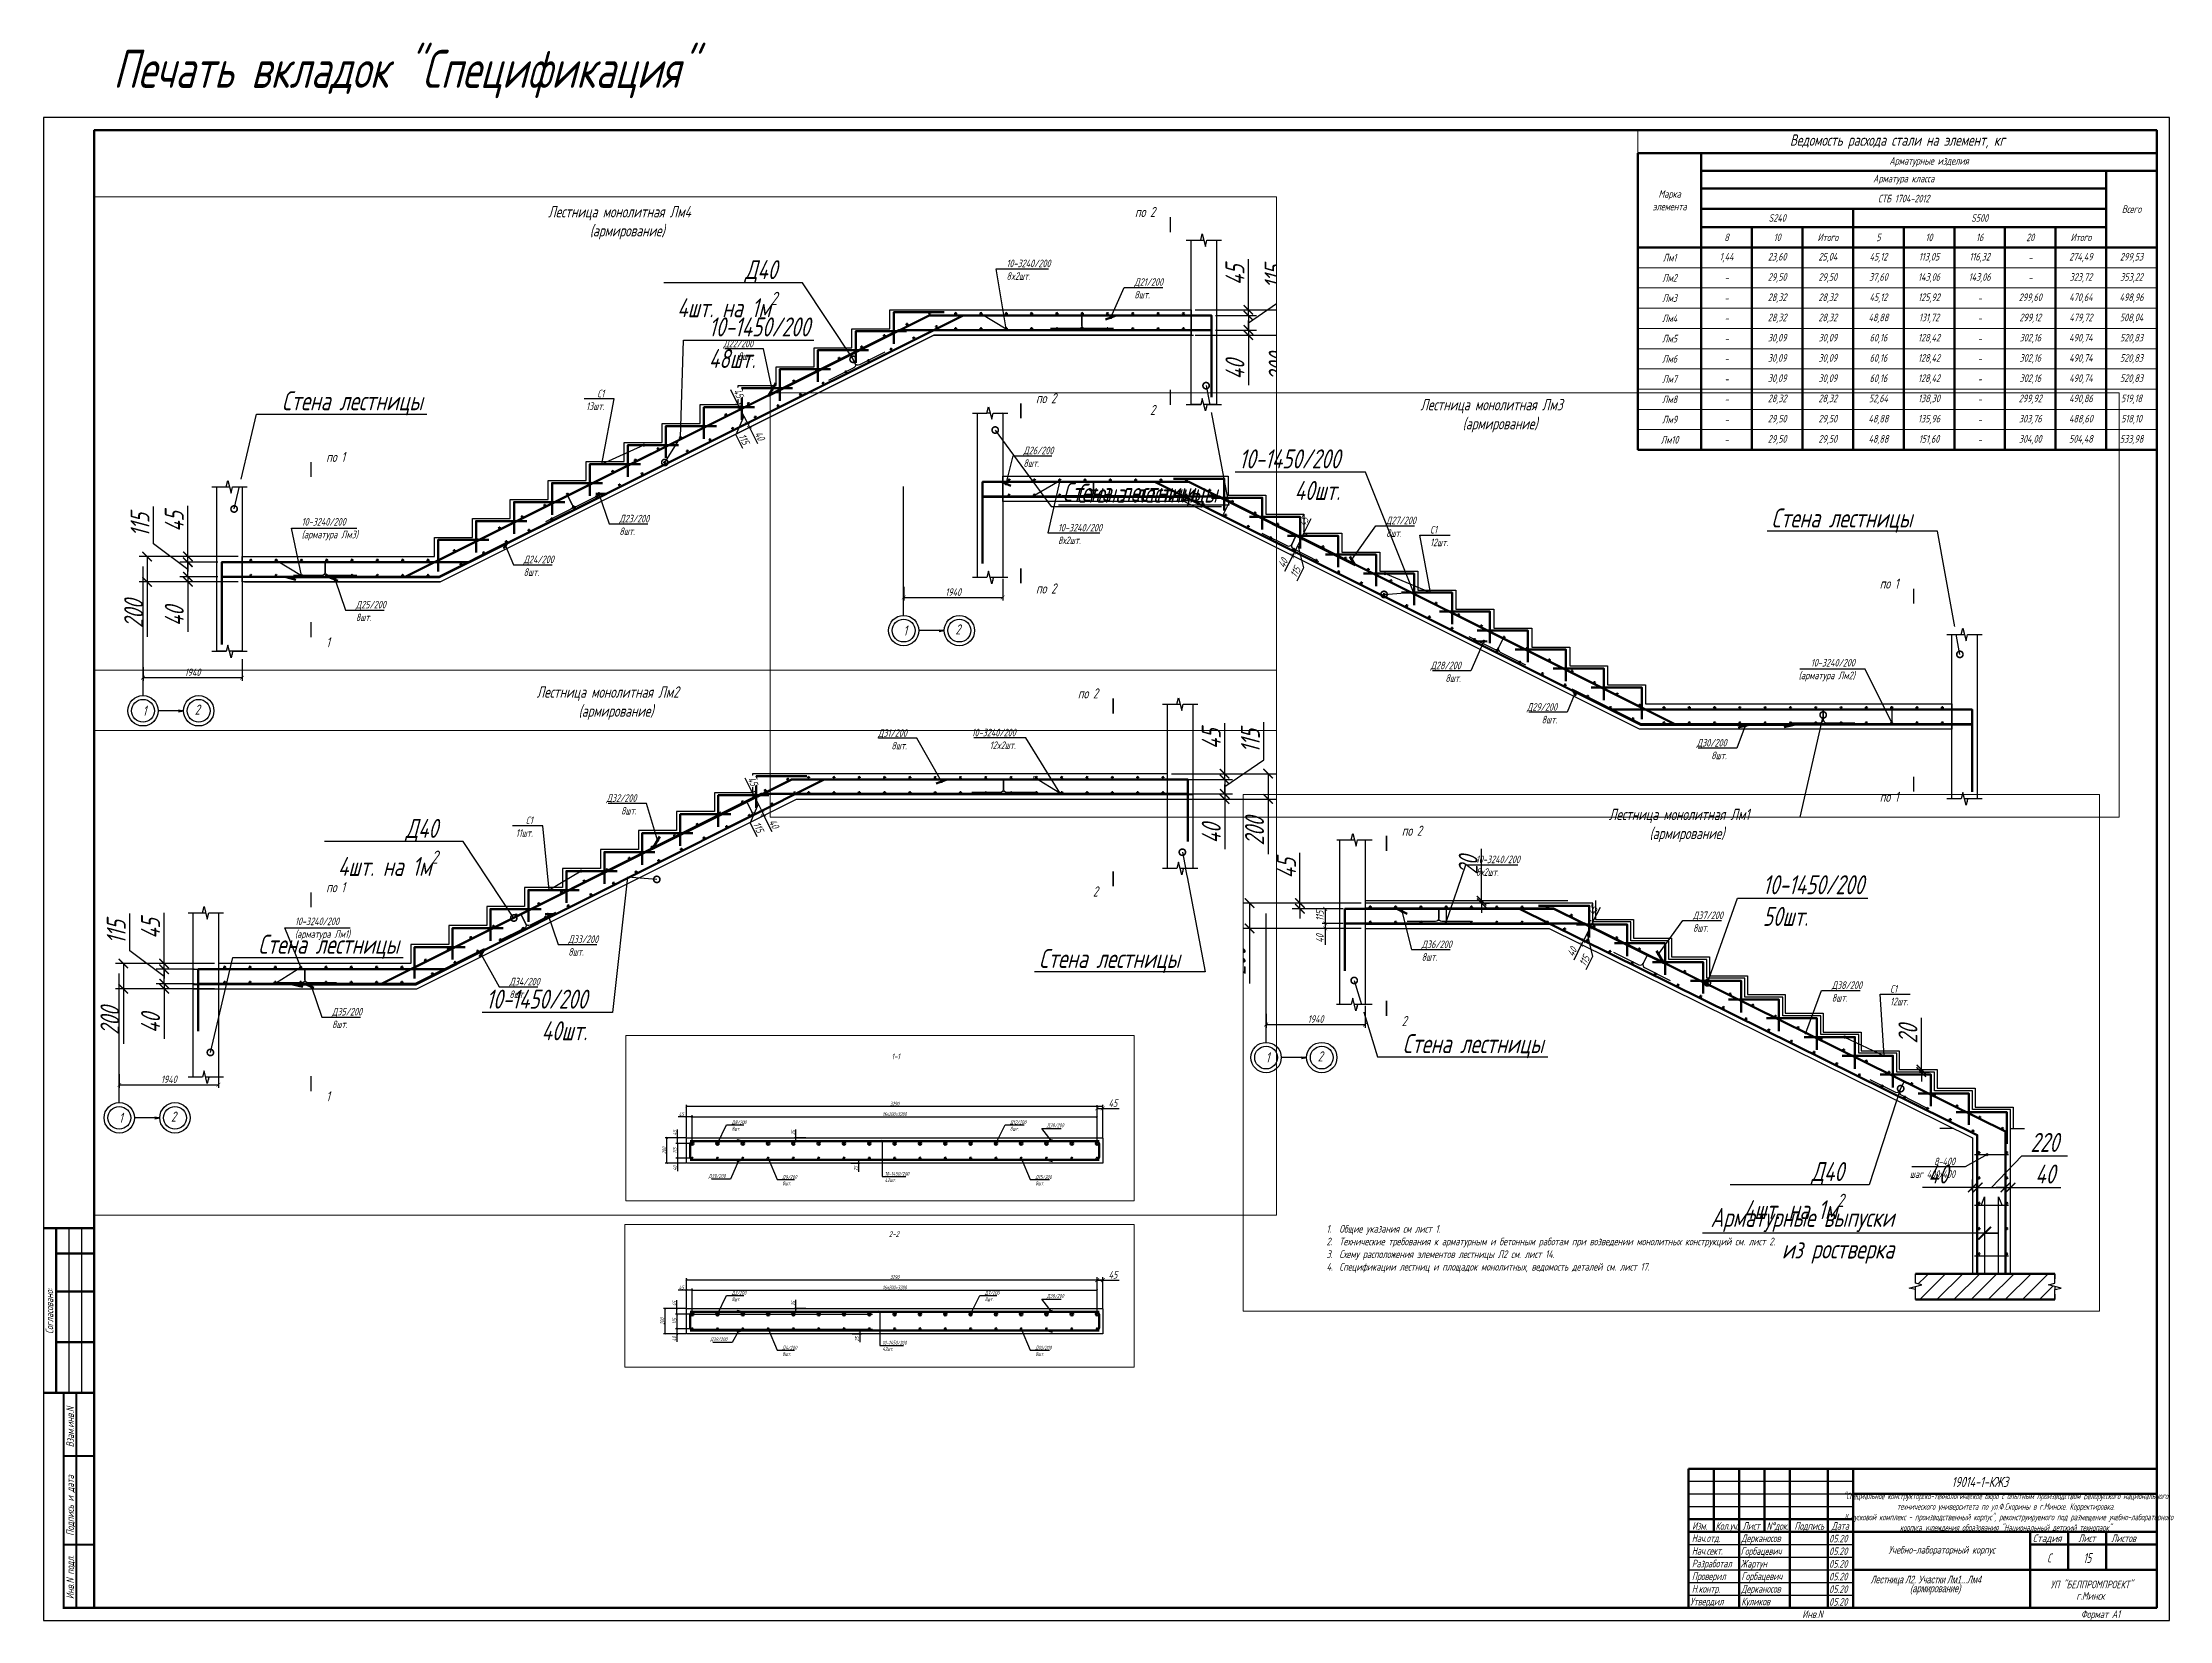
# Paper-space layout 'Лм1-Лм4' of a CAD drawing. Header units: millimetres. Extents: x 0 to 840, y 0 to 624.
# The model-space entities are those that its viewports show. They can reach past a viewport. Long polylines and large blocks are cut down to what shows.
import ezdxf
from ezdxf import colors
from ezdxf.entities.mleader import LeaderData, LeaderLine
from ezdxf.enums import TextEntityAlignment as Align
from ezdxf.math import Vec2, Vec3

# ---------------------------------------------------------------- set-up
doc = ezdxf.new("R2010")
doc.units = ezdxf.units.MM
doc.linetypes.add('Штриховая', pattern=[6, 4, -2])
doc.linetypes.add('Штрихпунктирная', pattern=[11, 6, -2, 1, -2])
doc.layers.get('Defpoints').update_dxf_attribs({"color": 8})
for name, color, linetype, lineweight in [('Обозначение', 94, 'Continuous', 25), ('Обозначения', 82, 'Continuous', 25), ('Обозначения @ 20', 82, 'Continuous', 25), ('Обозначения @ 50', 82, 'Continuous', 25), ('Основная', 7, 'Continuous', 60), ('Пост 0.13', 217, 'Continuous', 13), ('размер', 202, 'Continuous', 15), ('Фундамент', 6, 'Continuous', 60)]:
    doc.layers.add(name, color=color, linetype=linetype, lineweight=lineweight)
doc.styles.add('3', font='simplex.shx', dxfattribs={"width": 0.7, "oblique": 15, "height": 3})
doc.styles.add('3.0', font='simplex.shx', dxfattribs={"width": 0.7, "oblique": 15, "height": 2.8})
doc.styles.add('KJ', font='simplex.shx', dxfattribs={"width": 0.7, "oblique": 15})
doc.styles.get("Standard").update_dxf_attribs({"font": 'simplex.shx', "width": 0.7, "oblique": 15, "height": 3})
doc.styles.add('ПРОМКАД', font='simplex.shx', dxfattribs={"width": 0.8, "oblique": 15})
doc.dimstyles.new('Default', dxfattribs={"dimtxt": 3, "dimasz": 1.5, "dimexe": 1.25, "dimexo": 0.625, "dimtad": 1, "dimdec": 0, "dimtxsty": 'Standard', "dimblk": 'ARCHTICK', "dimcen": 2.5, "dimadec": 0, "dimazin": 0, "dimtfac": 1, "dimtdec": 0, "dimtmove": 0, "dimatfit": 3, "dimfxl": 1, "dimarcsym": 0})

psp = doc.layouts.new('Лм1-Лм4')

# ---------------------------------------------------------------- texts
at = {"oblique": 15, "width": 0.7}
for s, style, p in [('Согласовано:', 'KJ', (3.83, 113.23)), ('Согласовано:', 'KJ', (3.83, 113.23)), ('Взам.инв.N', '3', (12, 68.43)), ('Подпись и дата', '3', (12, 33.45)), ('Инв.N подл.', '3', (12, 8.45))]:
    psp.add_text(s, height=3, rotation=90, dxfattribs=dict(at, style=style)).set_placement(p)
at = {"layer": 'Defpoints', "color": 1, "insert": (27.53, 620.75), "char_height": 15, "attachment_point": 1}
psp.add_mtext_dynamic_manual_height_columns('Печать вкладок "Спецификация"', width=776.1481, gutter_width=15, heights=[0], dxfattribs=at)
at = {"layer": 'Обозначение', "oblique": 15, "width": 0.7}
for s, p in [('по 2', (439.2, 554.71)), ('по 1', (732.93, 407.84)), ('по 2', (416.62, 364.41))]:
    psp.add_text(s, height=4, dxfattribs=at).set_placement(p, align=Align.RIGHT)
for s, p in [('по 2', (392.12, 481.1)), ('по 1', (111.67, 457.9)), ('по 2', (536.65, 310.14)), ('по 1', (111.67, 287.82))]:
    psp.add_text(s, height=4, dxfattribs=at).set_placement(p)
for s, p in [('2', (439.2, 480.43)), ('по 1', (732.93, 327.54)), ('2', (416.62, 290.14))]:
    psp.add_text(s, height=4, dxfattribs=at).set_placement(p, align=Align.TOP_RIGHT)
for s, p in [('по 2', (392.12, 409.88)), ('1', (111.67, 388.62)), ('2', (536.65, 238.92)), ('1', (111.67, 209.2))]:
    psp.add_text(s, height=4, dxfattribs=at).set_placement(p, align=Align.TOP_LEFT)
at = {"layer": 'Обозначение', "color": 1, "lineweight": 30, "style": '3.0', "oblique": 15, "width": 0.7}
psp.add_text('19014-1-КЖ3', height=4, dxfattribs=at).set_placement((753.91, 52.77))
at = {"layer": 'Обозначение', "color": 0, "linetype": 'Continuous', "style": '3.0', "oblique": 15}
for s, width, p in [('Нач.отд.', 0.6, (651.26, 31)), ('Изм.   ', 0.6, (651.38, 35.87)), ('Кол.уч.', 0.6, (660.65, 35.87)), ('Дерканосов', 0.6, (670.85, 31)), ('Лист', 0.6, (671.34, 35.87)), ('N%%dдок.', 0.6, (680.8, 35.84)), ('Подпись', 0.6, (691.83, 35.87)), ('Дата', 0.6, (706.52, 35.87)), ('Лист  ', 0.6, (804.01, 31)), ('Листов ', 0.6, (817, 31)), ('Нач.сект.', 0.6, (651.3, 26)), ('Горбацевич', 0.6, (670.56, 25.93)), ('Разработал', 0.6, (651.3, 21)), ('Проверил', 0.6, (651.3, 16)), ('Жартун', 0.6, (670.56, 20.93)), ('Горбацевич', 0.6, (670.85, 16)), ('Утвердил', 0.6, (650.67, 6)), ('Н.контр.', 0.6, (651.26, 11)), ('Дерканосов', 0.6, (670.85, 11)), ('Куликов', 0.6, (670.85, 6)), ('УП "БЕЛПРОМПРОЕКТ"', 0.7, (793.02, 12.73)), ('г.Минск', 0.7, (803.22, 8.23))]:
    psp.add_text(s, height=3, dxfattribs=dict(at, width=width)).set_placement(p)
at = {"layer": 'Обозначение', "color": 1, "linetype": 'Continuous', "style": '3.0', "oblique": 15, "width": 0.65}
for p in [(705.53, 30.86), (705.53, 25.86), (705.53, 20.86), (705.53, 15.86), (705.53, 10.86), (705.53, 5.86)]:
    psp.add_text('05.20', height=3, dxfattribs=at).set_placement(p)
at = {"layer": 'Обозначение', "color": 0, "linetype": 'Continuous', "style": '3.0', "oblique": 15, "width": 0.64539}
psp.add_text('Стадия ', height=3, dxfattribs=at).set_placement((786, 31), (799, 31), align=Align.FIT)
at = {"layer": 'Обозначение', "color": 1, "linetype": 'Continuous', "lineweight": 30, "style": '3.0', "oblique": 15, "width": 0.6}
for s, height, p in [('С', 3.5, (792.5, 24.72)), ('15', 4, (807.5, 24.72))]:
    psp.add_text(s, height=height, dxfattribs=at).set_placement(p, align=Align.MIDDLE)
at = {"layer": 'Обозначение', "style": 'ПРОМКАД', "oblique": 15, "width": 0.7}
for s, p in [('Инв.N', (694.88, 1)), ('Формат A1', (805, 1))]:
    psp.add_text(s, height=3, dxfattribs=at).set_placement(p)
at = {"layer": 'Обозначение', "insert": (506.94, 156.29), "char_height": 3, "width": 178.109, "attachment_point": 1, "style": '3.0'}
psp.add_mtext('\\pi-5.04,l5.04,t5.04;1.^IОбщие указания см лист 1.\\P2.^IТехнические требования к арматурным и бетонным работам при возведении монолитных конструкций см. лист 2.\\P3.^IСхему расположения элементов лестницы Л2 см. лист 14.\\P4.^IСпецификации лестниц и площадок монолитных, ведомость деталей см. лист 17.', dxfattribs=at)
at = {"layer": 'Обозначение', "color": 0, "insert": (775.32, 42.6), "char_height": 2.5, "attachment_point": 5, "style": '3.0'}
psp.add_mtext_dynamic_manual_height_columns('{\\W0.6;"Специальное конструкторско-технологическое бюро с опытным производством Белорусского национального технического университета по ул.Ф.Скорины в г.Минске. Корректировка.    \\P  II пусковой комплекс - производственный корпус", реконструируемого под размещение учебно-лабораторного корпуса учреждения образования "Национальный детский технопарк"}', width=119.5752, gutter_width=12.5, heights=[44.13], dxfattribs=at)
at = {"layer": 'Обозначение', "color": 0, "linetype": 'Continuous', "insert": (750, 27.53), "char_height": 3, "attachment_point": 5, "style": '3.0'}
psp.add_mtext_dynamic_manual_height_columns('Учебно-лабораторный корпус', width=68.4303, gutter_width=12.5, heights=[15], dxfattribs=at)
at = {"layer": 'Обозначение', "color": 1, "insert": (714.98, 17.67), "char_height": 3, "width": 68.537, "attachment_point": 1, "line_spacing_factor": 0.7, "style": '3.0'}
psp.add_mtext('\\pi6.96657;{\\fMS Sans Serif|b0|i0|c204|p0;\\C0;Лестница Л2. Участки Лм1...Лм4 \\P\\pi22.50054;(армирование)\\H1.69048x; }', dxfattribs=at)

msp = doc.modelspace()

# ---------------------------------------------------------------- texts
at = {"layer": 'Обозначение', "char_height": 45, "width": 263.07883, "attachment_point": 1}
for s, insert in [('1-1', (186035.059, -6974.912)), ('2-2', (186014.089, -8569.541))]:
    msp.add_mtext(s, dxfattribs=dict(at, insert=insert))
at = {"layer": 'Обозначение', "attachment_point": 1}
for s, width, insert, char_height in [('\\pi325.03682;Лестница монолитная Лм4\\P\\pi654.55606;(армирование)', 2015.18907, (173175.343, -31860.78), 90), ('\\pi387.27889;Лестница монолитная Лм3\\P\\pi721.29813;(армирование)', 2148.67321, (193407.091, -34019.977), 90), ('1', 270.73167, (170296.219, -35810.572), 80), ('2', 270.73167, (170707.253, -35801.852), 80), ('1', 270.73167, (189708.226, -35810.572), 80), ('2', 270.73167, (190119.26, -35801.852), 80), ('\\pi327.12873;Лестница монолитная Лм2\\P\\pi658.85126;(армирование)', 2023.77947, (173269.894, -40216.165), 90), ('\\pi517.15593;Лестница монолитная Лм1\\P\\pi839.17517;(армирование)', 2384.42729, (192872.005, -40406.137), 90), ('1', 270.73167, (190678.011, -42332.696), 80), ('2', 270.73167, (191089.045, -42323.976), 80), ('1', 270.73167, (170296.219, -43586.717), 80), ('2', 270.73167, (170707.253, -43577.997), 80)]:
    msp.add_mtext_dynamic_manual_height_columns(s, width=width, gutter_width=300, heights=[0], dxfattribs=dict(at, insert=insert, char_height=char_height))

# ---------------------------------------------------------------- blocks, each defined once
blk = doc.blocks.new('*U18')
at = {"layer": 'Обозначения'}
blk.add_lwpolyline([(0, 0), (840, 0), (840, 594), (0, 594)], close=True, dxfattribs=at)
at = {"layer": 'Обозначения', "lineweight": 60}
blk.add_lwpolyline([(20, 5), (835, 5), (835, 589), (20, 589)], close=True, dxfattribs=at)
blk = doc.blocks.new('*T995')
at = {"layer": 'Defpoints', "color": 8, "linetype": 'ByBlock', "lineweight": 0, "transparency": 16777216}
for p, q in [((0, 0), (205, 0)), ((0, 0), (0, -9)), ((205, 0), (205, -9))]:
    blk.add_line(p, q, dxfattribs=at)
at = {"layer": 'Обозначения', "color": 0, "linetype": 'Continuous', "lineweight": 60, "transparency": 16777216}
for p, q in [((0, -9), (205, -9)), ((0, -9), (0, -126.34)), ((25, -9), (25, -126.34)), ((25, -16), (205, -16)), ((185, -16), (185, -126.34)), ((205, -9), (205, -126.34)), ((25, -23), (185, -23)), ((25, -31), (185, -31)), ((85, -31), (85, -126.34)), ((25, -38.34), (185, -38.34)), ((45, -38.34), (45, -126.34)), ((65, -38.34), (65, -126.34)), ((105, -38.34), (105, -126.34)), ((125, -38.34), (125, -126.34)), ((145, -38.34), (145, -126.34)), ((165, -38.34), (165, -126.34)), ((0, -46.34), (205, -46.34)), ((0, -126.34), (205, -126.34))]:
    blk.add_line(p, q, dxfattribs=at)
at = {"layer": 'Обозначения', "color": 0, "linetype": 'Continuous', "lineweight": 15, "transparency": 16777216}
for p, q in [((0, -54.34), (205, -54.34)), ((0, -62.34), (205, -62.34)), ((0, -70.34), (205, -70.34)), ((0, -78.34), (205, -78.34)), ((0, -86.34), (205, -86.34)), ((0, -94.34), (205, -94.34)), ((0, -102.34), (205, -102.34)), ((0, -110.34), (205, -110.34)), ((0, -118.34), (205, -118.34))]:
    blk.add_line(p, q, dxfattribs=at)
at = {"layer": 'Обозначения', "color": 0, "transparency": 16777216, "attachment_point": 5}
for s, insert, char_height, width in [('Ведомость расхода стали на элемент, кг', (102.5, -4.5), 4.5, 202), ('Арматурные изделия', (115, -12.5), 3, 177), ('Арматура класса', (105, -19.5), 3, 157), ('Марка элемента', (12.5, -27.67), 3, 22), ('S240', (55, -34.67), 3, 57), ('СТБ 1704-2012', (105, -27), 3, 157), ('S500', (135, -34.67), 3, 97), ('Всего', (195, -31.17), 3, 17), ('8', (35, -42.34), 3, 17), ('10', (55, -42.34), 3, 17), ('Итого', (75, -42.34), 3, 17), ('5', (95, -42.34), 3, 17), ('10', (115, -42.34), 3, 17), ('16', (135, -42.34), 3, 17), ('20', (155, -42.34), 3, 17), ('Итого', (175, -42.34), 3, 17), ('Лм1', (12.5, -50.34), 3, 22), ('1,44', (35, -50.34), 3, 17), ('23,60', (55, -50.34), 3, 17), ('25,04', (75, -50.34), 3, 17), ('45,12', (95, -50.34), 3, 17), ('113,05', (115, -50.34), 3, 17), ('116,32', (135, -50.34), 3, 17), ('274,49', (175, -50.34), 3, 17), ('299,53', (195, -50.34), 3, 17), ('Лм2', (12.5, -58.34), 3, 22), ('-', (35, -58.34), 3, 17), ('29,50', (55, -58.34), 3, 17), ('29,50', (75, -58.34), 3, 17), ('37,60', (95, -58.34), 3, 17), ('143,06', (115, -58.34), 3, 17), ('143,06', (135, -58.34), 3, 17), ('-', (155, -50.34), 3, 17), ('-', (155, -58.34), 3, 17), ('323,72', (175, -58.34), 3, 17), ('353,22', (195, -58.34), 3, 17), ('Лм3', (12.5, -66.34), 3, 22), ('-', (35, -66.34), 3, 17), ('28,32', (55, -66.34), 3, 17), ('28,32', (75, -66.34), 3, 17), ('45,12', (95, -66.34), 3, 17), ('125,92', (115, -66.34), 3, 17), ('-', (135, -66.34), 3, 17), ('299,60', (155, -66.34), 3, 17), ('470,64', (175, -66.34), 3, 17), ('498,96', (195, -66.34), 3, 17), ('Лм4', (12.5, -74.34), 3, 22), ('-', (35, -74.34), 3, 17), ('28,32', (55, -74.34), 3, 17), ('28,32', (75, -74.34), 3, 17), ('48,88', (95, -74.34), 3, 17), ('131,72', (115, -74.34), 3, 17), ('-', (135, -74.34), 3, 17), ('299,12', (155, -74.34), 3, 17), ('479,72', (175, -74.34), 3, 17), ('508,04', (195, -74.34), 3, 17), ('Лм5', (12.5, -82.34), 3, 22), ('-', (35, -82.34), 3, 17), ('30,09', (55, -82.34), 3, 17), ('30,09', (75, -82.34), 3, 17), ('60,16', (95, -82.34), 3, 17), ('128,42', (115, -82.34), 3, 17), ('-', (135, -82.34), 3, 17), ('302,16', (155, -82.34), 3, 17), ('490,74', (175, -82.34), 3, 17), ('520,83', (195, -82.34), 3, 17), ('Лм6', (12.5, -90.34), 3, 22), ('-', (35, -90.34), 3, 17), ('30,09', (55, -90.34), 3, 17), ('30,09', (75, -90.34), 3, 17), ('60,16', (95, -90.34), 3, 17), ('128,42', (115, -90.34), 3, 17), ('-', (135, -90.34), 3, 17), ('302,16', (155, -90.34), 3, 17), ('490,74', (175, -90.34), 3, 17), ('520,83', (195, -90.34), 3, 17), ('Лм7', (12.5, -98.34), 3, 22), ('-', (35, -98.34), 3, 17), ('30,09', (55, -98.34), 3, 17), ('30,09', (75, -98.34), 3, 17), ('60,16', (95, -98.34), 3, 17), ('128,42', (115, -98.34), 3, 17), ('-', (135, -98.34), 3, 17), ('302,16', (155, -98.34), 3, 17), ('490,74', (175, -98.34), 3, 17), ('520,83', (195, -98.34), 3, 17), ('Лм8', (12.5, -106.34), 3, 22), ('-', (35, -106.34), 3, 17), ('28,32', (55, -106.34), 3, 17), ('28,32', (75, -106.34), 3, 17), ('52,64', (95, -106.34), 3, 17), ('138,30', (115, -106.34), 3, 17), ('-', (135, -106.34), 3, 17), ('299,92', (155, -106.34), 3, 17), ('490,86', (175, -106.34), 3, 17), ('519,18', (195, -106.34), 3, 17), ('Лм9', (12.5, -114.34), 3, 22), ('-', (35, -114.34), 3, 17), ('29,50', (55, -114.34), 3, 17), ('29,50', (75, -114.34), 3, 17), ('48,88', (95, -114.34), 3, 17), ('135,96', (115, -114.34), 3, 17), ('-', (135, -114.34), 3, 17), ('303,76', (155, -114.34), 3, 17), ('488,60', (175, -114.34), 3, 17), ('518,10', (195, -114.34), 3, 17), ('Лм10', (12.5, -122.34), 3, 22), ('-', (35, -122.34), 3, 17), ('29,50', (55, -122.34), 3, 17), ('29,50', (75, -122.34), 3, 17), ('48,88', (95, -122.34), 3, 17), ('151,60', (115, -122.34), 3, 17), ('-', (135, -122.34), 3, 17), ('304,00', (155, -122.34), 3, 17), ('504,48', (175, -122.34), 3, 17), ('533,98', (195, -122.34), 3, 17)]:
    blk.add_mtext(s, dxfattribs=dict(at, insert=insert, char_height=char_height, width=width))
blk = doc.blocks.new('_ArchTick')
at = {"color": 0, "linetype": 'ByBlock', "const_width": 0.15}
blk.add_lwpolyline([(-0.5, -0.5), (0.5, 0.5)], dxfattribs=at)
blk = doc.blocks.new('*D749')
at = {"layer": 'Defpoints', "color": 0, "transparency": 16777216}
for p in [(184415, -9035), (184415, -9181), (184460, -9226)]:
    blk.add_point(p, dxfattribs=at)
at = {"layer": 'Обозначение', "color": 0, "lineweight": -2, "transparency": 16777216}
for p, q in [((184415, -9035), (184350, -9035)), ((184415, -9175), (184415, -9022)), ((184460, -9035), (184415, -9035)), ((184460, -9220), (184460, -9022))]:
    blk.add_line(p, q, dxfattribs=at)
at = {"layer": 'Обозначение', "color": 0, "lineweight": -2, "transparency": 16777216, "xscale": 15, "yscale": 15, "zscale": 15, "rotation": 180}
blk.add_blockref('_ArchTick', (184415, -9035), dxfattribs=at)
at = {"layer": 'Обозначение', "color": 0, "lineweight": -2, "transparency": 16777216, "xscale": 15, "yscale": 15, "zscale": 15}
blk.add_blockref('_ArchTick', (184460, -9035), dxfattribs=at)
at = {"layer": 'Обозначение', "color": 0, "transparency": 16777216, "insert": (184375, -9014), "char_height": 30, "attachment_point": 5}
blk.add_mtext('45', dxfattribs=at)
blk = doc.blocks.new('*D748')
at = {"layer": 'Defpoints', "color": 0, "transparency": 16777216}
for p in [(187660, -9035), (184460, -9226), (187660, -9226)]:
    blk.add_point(p, dxfattribs=at)
at = {"layer": 'Обозначение', "color": 0, "lineweight": -2, "transparency": 16777216}
for p, q in [((184460, -9220), (184460, -9022)), ((184460, -9035), (187660, -9035)), ((187660, -9220), (187660, -9022))]:
    blk.add_line(p, q, dxfattribs=at)
at = {"layer": 'Обозначение', "color": 0, "lineweight": -2, "transparency": 16777216, "xscale": 15, "yscale": 15, "zscale": 15, "rotation": 180}
blk.add_blockref('_ArchTick', (184460, -9035), dxfattribs=at)
at = {"layer": 'Обозначение', "color": 0, "lineweight": -2, "transparency": 16777216, "xscale": 15, "yscale": 15, "zscale": 15}
blk.add_blockref('_ArchTick', (187660, -9035), dxfattribs=at)
at = {"layer": 'Обозначение', "color": 0, "transparency": 16777216, "insert": (186060, -9014), "char_height": 30, "attachment_point": 5}
blk.add_mtext('16х200=3200', dxfattribs=at)
blk = doc.blocks.new('*D729')
at = {"layer": 'Defpoints', "color": 0, "transparency": 16777216}
for p in [(184340, -9181), (184415, -9181), (184465, -9226)]:
    blk.add_point(p, dxfattribs=at)
at = {"layer": 'Обозначение', "color": 0, "lineweight": -2, "transparency": 16777216}
for p, q in [((184409, -9181), (184328, -9181)), ((184459, -9226), (184328, -9226)), ((184340, -9181), (184340, -9116)), ((184340, -9226), (184340, -9181))]:
    blk.add_line(p, q, dxfattribs=at)
at = {"layer": 'Обозначение', "color": 0, "lineweight": -2, "transparency": 16777216, "xscale": 15, "yscale": 15, "zscale": 15}
for p, rotation in [((184340, -9181), 90), ((184340, -9226), 270)]:
    blk.add_blockref('_ArchTick', p, dxfattribs=dict(at, rotation=rotation))
at = {"layer": 'Обозначение', "color": 0, "transparency": 16777216, "insert": (184319, -9141), "char_height": 30, "attachment_point": 5, "rotation": 90}
blk.add_mtext('45', dxfattribs=at)
blk = doc.blocks.new('*D730')
at = {"layer": 'Defpoints', "color": 0, "transparency": 16777216}
for p in [(184465, -9226), (184340, -9341), (184465, -9341)]:
    blk.add_point(p, dxfattribs=at)
at = {"layer": 'Обозначение', "color": 0, "lineweight": -2, "transparency": 16777216}
for p, q in [((184459, -9226), (184328, -9226)), ((184340, -9226), (184340, -9341)), ((184459, -9341), (184328, -9341))]:
    blk.add_line(p, q, dxfattribs=at)
at = {"layer": 'Обозначение', "color": 0, "lineweight": -2, "transparency": 16777216, "xscale": 15, "yscale": 15, "zscale": 15}
for p, rotation in [((184340, -9226), 90), ((184340, -9341), 270)]:
    blk.add_blockref('_ArchTick', p, dxfattribs=dict(at, rotation=rotation))
at = {"layer": 'Обозначение', "color": 0, "transparency": 16777216, "insert": (184319, -9281), "char_height": 30, "attachment_point": 5, "rotation": 90}
blk.add_mtext('115', dxfattribs=at)
blk = doc.blocks.new('*D751')
at = {"layer": 'Defpoints', "color": 0, "transparency": 16777216}
for p in [(184340, -9381), (184415, -9381), (184465, -9341)]:
    blk.add_point(p, dxfattribs=at)
at = {"layer": 'Обозначение', "color": 0, "lineweight": -2, "transparency": 16777216}
for p, q in [((184459, -9341), (184328, -9341)), ((184409, -9381), (184328, -9381)), ((184340, -9341), (184340, -9381)), ((184340, -9381), (184340, -9445))]:
    blk.add_line(p, q, dxfattribs=at)
at = {"layer": 'Обозначение', "color": 0, "lineweight": -2, "transparency": 16777216, "xscale": 15, "yscale": 15, "zscale": 15}
for p, rotation in [((184340, -9341), 90), ((184340, -9381), 270)]:
    blk.add_blockref('_ArchTick', p, dxfattribs=dict(at, rotation=rotation))
at = {"layer": 'Обозначение', "color": 0, "transparency": 16777216, "insert": (184319, -9420), "char_height": 30, "attachment_point": 5, "rotation": 90}
blk.add_mtext('40', dxfattribs=at)
blk = doc.blocks.new('*D747')
at = {"layer": 'Defpoints', "color": 0, "transparency": 16777216}
for p in [(187705, -8953), (184415, -9181), (187705, -9181)]:
    blk.add_point(p, dxfattribs=at)
at = {"layer": 'Обозначение', "color": 0, "lineweight": -2, "transparency": 16777216}
for p, q in [((184415, -9175), (184415, -8940)), ((184415, -8953), (187705, -8953)), ((187705, -9175), (187705, -8940))]:
    blk.add_line(p, q, dxfattribs=at)
at = {"layer": 'Обозначение', "color": 0, "lineweight": -2, "transparency": 16777216, "xscale": 15, "yscale": 15, "zscale": 15, "rotation": 180}
blk.add_blockref('_ArchTick', (184415, -8953), dxfattribs=at)
at = {"layer": 'Обозначение', "color": 0, "lineweight": -2, "transparency": 16777216, "xscale": 15, "yscale": 15, "zscale": 15}
blk.add_blockref('_ArchTick', (187705, -8953), dxfattribs=at)
at = {"layer": 'Обозначение', "color": 0, "transparency": 16777216, "insert": (186060, -8932), "char_height": 30, "attachment_point": 5}
blk.add_mtext('3290', dxfattribs=at)
blk = doc.blocks.new('*D750')
at = {"layer": 'Defpoints', "color": 0, "transparency": 16777216}
for p in [(184246, -9181), (184415, -9181), (184415, -9381)]:
    blk.add_point(p, dxfattribs=at)
at = {"layer": 'Обозначение', "color": 0, "lineweight": -2, "transparency": 16777216}
for p, q in [((184409, -9181), (184233, -9181)), ((184246, -9381), (184246, -9181)), ((184409, -9381), (184233, -9381))]:
    blk.add_line(p, q, dxfattribs=at)
at = {"layer": 'Обозначение', "color": 0, "lineweight": -2, "transparency": 16777216, "xscale": 15, "yscale": 15, "zscale": 15}
for p, rotation in [((184246, -9181), 90), ((184246, -9381), 270)]:
    blk.add_blockref('_ArchTick', p, dxfattribs=dict(at, rotation=rotation))
at = {"layer": 'Обозначение', "color": 0, "transparency": 16777216, "insert": (184224, -9281), "char_height": 30, "attachment_point": 5, "rotation": 90}
blk.add_mtext('200', dxfattribs=at)
blk = doc.blocks.new('*D723')
at = {"layer": 'Defpoints', "color": 0, "transparency": 16777216}
for p in [(185717, -9356), (185717, -9381), (185784, -9381)]:
    blk.add_point(p, dxfattribs=at)
at = {"layer": 'Обозначение', "color": 0, "lineweight": -2, "transparency": 16777216}
for p, q in [((185724, -9356), (185797, -9356)), ((185724, -9381), (185797, -9381)), ((185784, -9356), (185784, -9381)), ((185784, -9381), (185784, -9448))]:
    blk.add_line(p, q, dxfattribs=at)
at = {"layer": 'Обозначение', "color": 0, "lineweight": -2, "transparency": 16777216, "xscale": 15, "yscale": 15, "zscale": 15}
for p, rotation in [((185784, -9356), 90), ((185784, -9381), 270)]:
    blk.add_blockref('_ArchTick', p, dxfattribs=dict(at, rotation=rotation))
at = {"layer": 'Обозначение', "color": 0, "transparency": 16777216, "insert": (185763, -9422), "char_height": 30, "attachment_point": 5, "rotation": 90}
blk.add_mtext('25', dxfattribs=at)
blk = doc.blocks.new('*D724')
at = {"layer": 'Defpoints', "color": 0, "transparency": 16777216}
for p in [(185280, -9181), (185365, -9181), (185365, -9206)]:
    blk.add_point(p, dxfattribs=at)
at = {"layer": 'Обозначение', "color": 0, "lineweight": -2, "transparency": 16777216}
for p, q in [((185359, -9181), (185268, -9181)), ((185359, -9206), (185268, -9206)), ((185280, -9181), (185280, -9113)), ((185280, -9206), (185280, -9181))]:
    blk.add_line(p, q, dxfattribs=at)
at = {"layer": 'Обозначение', "color": 0, "lineweight": -2, "transparency": 16777216, "xscale": 15, "yscale": 15, "zscale": 15}
for p, rotation in [((185280, -9181), 90), ((185280, -9206), 270)]:
    blk.add_blockref('_ArchTick', p, dxfattribs=dict(at, rotation=rotation))
at = {"layer": 'Обозначение', "color": 0, "transparency": 16777216, "insert": (185259, -9140), "char_height": 30, "attachment_point": 5, "rotation": 90}
blk.add_mtext('25', dxfattribs=at)
blk = doc.blocks.new('*D744')
at = {"layer": 'Defpoints', "color": 0, "transparency": 16777216}
for p in [(184415, -7476), (184415, -7641), (184460, -7686)]:
    blk.add_point(p, dxfattribs=at)
at = {"layer": 'Обозначение', "color": 0, "lineweight": -2, "transparency": 16777216}
for p, q in [((184415, -7476), (184350, -7476)), ((184415, -7635), (184415, -7463)), ((184460, -7476), (184415, -7476)), ((184460, -7680), (184460, -7463))]:
    blk.add_line(p, q, dxfattribs=at)
at = {"layer": 'Обозначение', "color": 0, "lineweight": -2, "transparency": 16777216, "xscale": 15, "yscale": 15, "zscale": 15, "rotation": 180}
blk.add_blockref('_ArchTick', (184415, -7476), dxfattribs=at)
at = {"layer": 'Обозначение', "color": 0, "lineweight": -2, "transparency": 16777216, "xscale": 15, "yscale": 15, "zscale": 15}
blk.add_blockref('_ArchTick', (184460, -7476), dxfattribs=at)
at = {"layer": 'Обозначение', "color": 0, "transparency": 16777216, "insert": (184375, -7454), "char_height": 30, "attachment_point": 5}
blk.add_mtext('45', dxfattribs=at)
blk = doc.blocks.new('*D743')
at = {"layer": 'Defpoints', "color": 0, "transparency": 16777216}
for p in [(187660, -7476), (184460, -7686), (187660, -7686)]:
    blk.add_point(p, dxfattribs=at)
at = {"layer": 'Обозначение', "color": 0, "lineweight": -2, "transparency": 16777216}
for p, q in [((184460, -7680), (184460, -7463)), ((184460, -7476), (187660, -7476)), ((187660, -7680), (187660, -7463))]:
    blk.add_line(p, q, dxfattribs=at)
at = {"layer": 'Обозначение', "color": 0, "lineweight": -2, "transparency": 16777216, "xscale": 15, "yscale": 15, "zscale": 15, "rotation": 180}
blk.add_blockref('_ArchTick', (184460, -7476), dxfattribs=at)
at = {"layer": 'Обозначение', "color": 0, "lineweight": -2, "transparency": 16777216, "xscale": 15, "yscale": 15, "zscale": 15}
blk.add_blockref('_ArchTick', (187660, -7476), dxfattribs=at)
at = {"layer": 'Обозначение', "color": 0, "transparency": 16777216, "insert": (186060, -7454), "char_height": 30, "attachment_point": 5}
blk.add_mtext('16х200=3200', dxfattribs=at)
blk = doc.blocks.new('*D731')
at = {"layer": 'Defpoints', "color": 0, "transparency": 16777216}
for p in [(184344, -7641), (184415, -7641), (184465, -7686)]:
    blk.add_point(p, dxfattribs=at)
at = {"layer": 'Обозначение', "color": 0, "lineweight": -2, "transparency": 16777216}
for p, q in [((184409, -7641), (184331, -7641)), ((184459, -7686), (184331, -7686)), ((184344, -7641), (184344, -7576)), ((184344, -7686), (184344, -7641))]:
    blk.add_line(p, q, dxfattribs=at)
at = {"layer": 'Обозначение', "color": 0, "lineweight": -2, "transparency": 16777216, "xscale": 15, "yscale": 15, "zscale": 15}
for p, rotation in [((184344, -7641), 90), ((184344, -7686), 270)]:
    blk.add_blockref('_ArchTick', p, dxfattribs=dict(at, rotation=rotation))
at = {"layer": 'Обозначение', "color": 0, "transparency": 16777216, "insert": (184323, -7601), "char_height": 30, "attachment_point": 5, "rotation": 90}
blk.add_mtext('45', dxfattribs=at)
blk = doc.blocks.new('*D732')
at = {"layer": 'Defpoints', "color": 0, "transparency": 16777216}
for p in [(184465, -7686), (184344, -7801), (184465, -7801)]:
    blk.add_point(p, dxfattribs=at)
at = {"layer": 'Обозначение', "color": 0, "lineweight": -2, "transparency": 16777216}
for p, q in [((184459, -7686), (184331, -7686)), ((184344, -7686), (184344, -7801)), ((184459, -7801), (184331, -7801))]:
    blk.add_line(p, q, dxfattribs=at)
at = {"layer": 'Обозначение', "color": 0, "lineweight": -2, "transparency": 16777216, "xscale": 15, "yscale": 15, "zscale": 15}
for p, rotation in [((184344, -7686), 90), ((184344, -7801), 270)]:
    blk.add_blockref('_ArchTick', p, dxfattribs=dict(at, rotation=rotation))
at = {"layer": 'Обозначение', "color": 0, "transparency": 16777216, "insert": (184323, -7741), "char_height": 30, "attachment_point": 5, "rotation": 90}
blk.add_mtext('115', dxfattribs=at)
blk = doc.blocks.new('*D746')
at = {"layer": 'Defpoints', "color": 0, "transparency": 16777216}
for p in [(184344, -7841), (184415, -7841), (184465, -7801)]:
    blk.add_point(p, dxfattribs=at)
at = {"layer": 'Обозначение', "color": 0, "lineweight": -2, "transparency": 16777216}
for p, q in [((184459, -7801), (184331, -7801)), ((184409, -7841), (184331, -7841)), ((184344, -7801), (184344, -7841)), ((184344, -7841), (184344, -7905))]:
    blk.add_line(p, q, dxfattribs=at)
at = {"layer": 'Обозначение', "color": 0, "lineweight": -2, "transparency": 16777216, "xscale": 15, "yscale": 15, "zscale": 15}
for p, rotation in [((184344, -7801), 90), ((184344, -7841), 270)]:
    blk.add_blockref('_ArchTick', p, dxfattribs=dict(at, rotation=rotation))
at = {"layer": 'Обозначение', "color": 0, "transparency": 16777216, "insert": (184323, -7881), "char_height": 30, "attachment_point": 5, "rotation": 90}
blk.add_mtext('40', dxfattribs=at)
blk = doc.blocks.new('*D742')
at = {"layer": 'Defpoints', "color": 0, "transparency": 16777216}
for p in [(187705, -7392), (184415, -7641), (187705, -7641)]:
    blk.add_point(p, dxfattribs=at)
at = {"layer": 'Обозначение', "color": 0, "lineweight": -2, "transparency": 16777216}
for p, q in [((184415, -7635), (184415, -7379)), ((184415, -7392), (187705, -7392)), ((187705, -7635), (187705, -7379))]:
    blk.add_line(p, q, dxfattribs=at)
at = {"layer": 'Обозначение', "color": 0, "lineweight": -2, "transparency": 16777216, "xscale": 15, "yscale": 15, "zscale": 15, "rotation": 180}
blk.add_blockref('_ArchTick', (184415, -7392), dxfattribs=at)
at = {"layer": 'Обозначение', "color": 0, "lineweight": -2, "transparency": 16777216, "xscale": 15, "yscale": 15, "zscale": 15}
blk.add_blockref('_ArchTick', (187705, -7392), dxfattribs=at)
at = {"layer": 'Обозначение', "color": 0, "transparency": 16777216, "insert": (186060, -7371), "char_height": 30, "attachment_point": 5}
blk.add_mtext('3290', dxfattribs=at)
blk = doc.blocks.new('*D745')
at = {"layer": 'Defpoints', "color": 0, "transparency": 16777216}
for p in [(184261, -7641), (184415, -7641), (184415, -7841)]:
    blk.add_point(p, dxfattribs=at)
at = {"layer": 'Обозначение', "color": 0, "lineweight": -2, "transparency": 16777216}
for p, q in [((184409, -7641), (184248, -7641)), ((184261, -7841), (184261, -7641)), ((184409, -7841), (184248, -7841))]:
    blk.add_line(p, q, dxfattribs=at)
at = {"layer": 'Обозначение', "color": 0, "lineweight": -2, "transparency": 16777216, "xscale": 15, "yscale": 15, "zscale": 15}
for p, rotation in [((184261, -7641), 90), ((184261, -7841), 270)]:
    blk.add_blockref('_ArchTick', p, dxfattribs=dict(at, rotation=rotation))
at = {"layer": 'Обозначение', "color": 0, "transparency": 16777216, "insert": (184239, -7741), "char_height": 30, "attachment_point": 5, "rotation": 90}
blk.add_mtext('200', dxfattribs=at)
blk = doc.blocks.new('_DotSmall')
at = {"color": 0, "linetype": 'ByBlock', "const_width": 0.5}
blk.add_lwpolyline([(-0.0625, 0, 1), (0.0625, 0, 1)], format="xyb", close=True, dxfattribs=at)
blk = doc.blocks.new('*D268')
at = {"layer": 'Defpoints', "color": 0, "transparency": 16777216}
for p in [(170653, -34631), (170922, -34676), (171082, -34631)]:
    blk.add_point(p, dxfattribs=at)
at = {"layer": 'Обозначение', "color": 0, "lineweight": -2, "transparency": 16777216}
for p, q in [((170653, -34631), (170653, -34231)), ((171051, -34631), (170590, -34631)), ((170891, -34676), (170590, -34676)), ((170653, -34676), (170653, -34631)), ((170653, -34676), (170653, -34751))]:
    blk.add_line(p, q, dxfattribs=at)
at = {"layer": 'Обозначение', "color": 0, "lineweight": -2, "transparency": 16777216, "xscale": 75, "yscale": 75, "zscale": 75}
for p, rotation in [((170653, -34631), 270), ((170653, -34676), 90)]:
    blk.add_blockref('_ArchTick', p, dxfattribs=dict(at, rotation=rotation))
at = {"layer": 'Обозначение', "color": 0, "transparency": 16777216, "insert": (170546, -34356), "char_height": 150, "attachment_point": 5, "rotation": 90}
blk.add_mtext('45', dxfattribs=at)
blk = doc.blocks.new('*D269')
at = {"layer": 'Defpoints', "color": 0, "transparency": 16777216}
for p in [(171082, -34631), (170331, -34831), (171082, -34831)]:
    blk.add_point(p, dxfattribs=at)
at = {"layer": 'Обозначение', "color": 0, "lineweight": -2, "transparency": 16777216}
for p, q in [((171051, -34631), (170269, -34631)), ((170331, -34631), (170331, -34831)), ((171051, -34831), (170269, -34831)), ((170331, -34831), (170331, -35266))]:
    blk.add_line(p, q, dxfattribs=at)
at = {"layer": 'Обозначение', "color": 0, "lineweight": -2, "transparency": 16777216, "xscale": 75, "yscale": 75, "zscale": 75}
for p, rotation in [((170331, -34631), 90), ((170331, -34831), 270)]:
    blk.add_blockref('_ArchTick', p, dxfattribs=dict(at, rotation=rotation))
at = {"layer": 'Обозначение', "color": 0, "transparency": 16777216, "insert": (170225, -35086), "char_height": 150, "attachment_point": 5, "rotation": 90}
blk.add_mtext('200', dxfattribs=at)
blk = doc.blocks.new('*D270')
at = {"layer": 'Defpoints', "color": 0, "transparency": 16777216}
for p in [(170922, -34791), (170653, -34831), (170882, -34831)]:
    blk.add_point(p, dxfattribs=at)
at = {"layer": 'Обозначение', "color": 0, "lineweight": -2, "transparency": 16777216}
for p, q in [((170891, -34791), (170590, -34791)), ((170653, -34791), (170653, -34716)), ((170653, -34791), (170653, -34831)), ((170851, -34831), (170590, -34831)), ((170653, -34831), (170653, -35227))]:
    blk.add_line(p, q, dxfattribs=at)
at = {"layer": 'Обозначение', "color": 0, "lineweight": -2, "transparency": 16777216, "xscale": 75, "yscale": 75, "zscale": 75}
for p, rotation in [((170653, -34791), 270), ((170653, -34831), 90)]:
    blk.add_blockref('_ArchTick', p, dxfattribs=dict(at, rotation=rotation))
at = {"layer": 'Обозначение', "color": 0, "transparency": 16777216, "insert": (170546, -35104), "char_height": 150, "attachment_point": 5, "rotation": 90}
blk.add_mtext('40', dxfattribs=at)
blk = doc.blocks.new('*D271')
at = {"layer": 'Defpoints', "color": 0, "transparency": 16777216}
for p in [(170653, -34676), (170922, -34676), (170922, -34791)]:
    blk.add_point(p, dxfattribs=at)
at = {"layer": 'Обозначение', "color": 0, "lineweight": -2, "transparency": 16777216}
for p, q in [((170381, -34532), (170381, -34235)), ((170653, -34733), (170381, -34532)), ((170891, -34676), (170590, -34676)), ((170891, -34791), (170590, -34791)), ((170653, -34791), (170653, -34676))]:
    blk.add_line(p, q, dxfattribs=at)
at = {"layer": 'Обозначение', "color": 0, "lineweight": -2, "transparency": 16777216, "xscale": 75, "yscale": 75, "zscale": 75}
for p, rotation in [((170653, -34676), 90), ((170653, -34791), 270)]:
    blk.add_blockref('_ArchTick', p, dxfattribs=dict(at, rotation=rotation))
at = {"layer": 'Обозначение', "color": 0, "transparency": 16777216, "insert": (170275, -34383), "char_height": 150, "attachment_point": 5, "rotation": 90}
blk.add_mtext('115', dxfattribs=at)
blk = doc.blocks.new('*D272')
at = {"layer": 'Defpoints', "color": 0, "transparency": 16777216}
for p in [(178582, -32681), (178742, -32726), (179034, -32681)]:
    blk.add_point(p, dxfattribs=at)
at = {"layer": 'Обозначение', "color": 0, "lineweight": -2, "transparency": 16777216}
for p, q in [((179034, -32681), (179034, -32281)), ((178613, -32681), (179097, -32681)), ((178773, -32726), (179097, -32726)), ((179034, -32726), (179034, -32681)), ((179034, -32726), (179034, -32801))]:
    blk.add_line(p, q, dxfattribs=at)
at = {"layer": 'Обозначение', "color": 0, "lineweight": -2, "transparency": 16777216, "xscale": 75, "yscale": 75, "zscale": 75}
for p, rotation in [((179034, -32681), 270), ((179034, -32726), 90)]:
    blk.add_blockref('_ArchTick', p, dxfattribs=dict(at, rotation=rotation))
at = {"layer": 'Обозначение', "color": 0, "transparency": 16777216, "insert": (178928, -32406), "char_height": 150, "attachment_point": 5, "rotation": 90}
blk.add_mtext('45', dxfattribs=at)
blk = doc.blocks.new('*D273')
at = {"layer": 'Defpoints', "color": 0, "transparency": 16777216}
for p in [(178582, -32881), (178742, -32841), (179034, -32881)]:
    blk.add_point(p, dxfattribs=at)
at = {"layer": 'Обозначение', "color": 0, "lineweight": -2, "transparency": 16777216}
for p, q in [((179034, -32841), (179034, -32766)), ((178613, -32881), (179097, -32881)), ((178773, -32841), (179097, -32841)), ((179034, -32841), (179034, -32881)), ((179034, -32881), (179034, -33277))]:
    blk.add_line(p, q, dxfattribs=at)
at = {"layer": 'Обозначение', "color": 0, "lineweight": -2, "transparency": 16777216, "xscale": 75, "yscale": 75, "zscale": 75}
for p, rotation in [((179034, -32841), 270), ((179034, -32881), 90)]:
    blk.add_blockref('_ArchTick', p, dxfattribs=dict(at, rotation=rotation))
at = {"layer": 'Обозначение', "color": 0, "transparency": 16777216, "insert": (178928, -33154), "char_height": 150, "attachment_point": 5, "rotation": 90}
blk.add_mtext('40', dxfattribs=at)
blk = doc.blocks.new('*D274')
at = {"layer": 'Defpoints', "color": 0, "transparency": 16777216}
for p in [(178742, -32726), (178742, -32841), (179034, -32841)]:
    blk.add_point(p, dxfattribs=at)
at = {"layer": 'Обозначение', "color": 0, "lineweight": -2, "transparency": 16777216}
for p, q in [((179344, -32571), (179344, -32274)), ((179034, -32783), (179344, -32571)), ((178773, -32726), (179097, -32726)), ((179034, -32726), (179034, -32841)), ((178773, -32841), (179097, -32841))]:
    blk.add_line(p, q, dxfattribs=at)
at = {"layer": 'Обозначение', "color": 0, "lineweight": -2, "transparency": 16777216, "xscale": 75, "yscale": 75, "zscale": 75}
for p, rotation in [((179034, -32726), 90), ((179034, -32841), 270)]:
    blk.add_blockref('_ArchTick', p, dxfattribs=dict(at, rotation=rotation))
at = {"layer": 'Обозначение', "color": 0, "transparency": 16777216, "insert": (179237, -32423), "char_height": 150, "attachment_point": 5, "rotation": 90}
blk.add_mtext('115', dxfattribs=at)
blk = doc.blocks.new('*D275')
at = {"layer": 'Defpoints', "color": 0, "transparency": 16777216}
for p in [(178582, -32681), (178582, -32881), (179377, -32881)]:
    blk.add_point(p, dxfattribs=at)
at = {"layer": 'Обозначение', "color": 0, "lineweight": -2, "transparency": 16777216}
for p, q in [((178613, -32681), (179439, -32681)), ((179377, -32681), (179377, -32881)), ((178613, -32881), (179439, -32881)), ((179377, -32881), (179377, -33316))]:
    blk.add_line(p, q, dxfattribs=at)
at = {"layer": 'Обозначение', "color": 0, "lineweight": -2, "transparency": 16777216, "xscale": 75, "yscale": 75, "zscale": 75}
for p, rotation in [((179377, -32681), 90), ((179377, -32881), 270)]:
    blk.add_blockref('_ArchTick', p, dxfattribs=dict(at, rotation=rotation))
at = {"layer": 'Обозначение', "color": 0, "transparency": 16777216, "insert": (179270, -33136), "char_height": 150, "attachment_point": 5, "rotation": 90}
blk.add_mtext('200', dxfattribs=at)
blk = doc.blocks.new('*U276')
at = {"layer": 'Основная'}
blk.add_circle((80, 10), 5, dxfattribs=at)
blk = doc.blocks.new('*U277')
at = {"layer": 'Обозначение', "color": 0, "linetype": 'ByBlock', "lineweight": -2, "transparency": 16777216, "rotation": 26.56505117680366}
for p in [(176429, -32752), (176071, -32931), (176250, -32841), (175714, -33110), (175892, -33020), (175356, -33289), (175535, -33199), (174998, -33467), (175177, -33378), (174640, -33646), (174819, -33557), (174283, -33825), (174461, -33736), (174104, -33915), (173746, -34094), (173925, -34004), (173388, -34272), (173567, -34183), (173030, -34451), (173209, -34362), (172673, -34630), (172851, -34541)]:
    blk.add_blockref('*U276', p, dxfattribs=at)
at = {"layer": 'Обозначение', "color": 0, "linetype": 'ByBlock', "lineweight": -2, "transparency": 16777216}
for p in [(176622, -32721), (176822, -32721), (177022, -32721), (177222, -32721), (177422, -32721), (177622, -32721), (177822, -32721), (178022, -32721), (178222, -32721), (178422, -32721), (171052, -34671), (171252, -34671), (171452, -34671), (171652, -34671), (171852, -34671), (172052, -34671), (172252, -34671), (172452, -34671)]:
    blk.add_blockref('*U276', p, dxfattribs=at)
blk = doc.blocks.new('*U278')
at = {"layer": 'Основная'}
blk.add_circle((80, 10), 5, dxfattribs=at)
blk = doc.blocks.new('*U279')
at = {"layer": 'Обозначение', "color": 0, "linetype": 'ByBlock', "lineweight": -2, "transparency": 16777216, "rotation": 26.56505117680366}
for p in [(176323, -32949), (176502, -32859), (175965, -33128), (176144, -33038), (175607, -33306), (175786, -33217), (175250, -33485), (175428, -33396), (174892, -33664), (175071, -33575), (174713, -33754), (174355, -33933), (174534, -33843), (173997, -34111), (174176, -34022), (173640, -34290), (173819, -34201), (173282, -34469), (173461, -34380), (172924, -34648), (173103, -34559), (172745, -34738)]:
    blk.add_blockref('*U278', p, dxfattribs=at)
at = {"layer": 'Обозначение', "color": 0, "linetype": 'ByBlock', "lineweight": -2, "transparency": 16777216}
for p in [(176641, -32841), (176841, -32841), (177041, -32841), (177241, -32841), (177441, -32841), (177641, -32841), (177841, -32841), (178041, -32841), (178241, -32841), (178441, -32841), (171071, -34791), (171271, -34791), (171471, -34791), (171671, -34791), (171871, -34791), (172071, -34791), (172271, -34791), (172471, -34791)]:
    blk.add_blockref('*U278', p, dxfattribs=at)
blk = doc.blocks.new('*U280')
at = {"layer": 'Основная'}
blk.add_circle((50, 10), 5, dxfattribs=at)
blk = doc.blocks.new('*U281')
at = {"layer": 'Обозначение', "color": 0, "linetype": 'ByBlock', "lineweight": -2, "transparency": 16777216}
for p in [(190494, -34671), (190694, -34671), (190894, -34671), (191094, -34671), (191294, -34671), (191494, -34671), (191694, -34671), (191894, -34671), (195669, -36471), (195869, -36471), (196069, -36471), (196269, -36471), (196469, -36471), (196669, -36471), (196869, -36471), (197069, -36471), (197269, -36471), (197469, -36471), (197669, -36471), (197869, -36471)]:
    blk.add_blockref('*U280', p, dxfattribs=at)
at = {"layer": 'Обозначение', "color": 0, "linetype": 'ByBlock', "lineweight": -2, "transparency": 16777216, "rotation": 333.4349488229211}
for p in [(192080, -34729), (192259, -34818), (192438, -34908), (192617, -34997), (192796, -35086), (192975, -35176), (193154, -35265), (193333, -35355), (193512, -35444), (193690, -35534), (193869, -35623), (194048, -35713), (194227, -35802), (194406, -35891), (194585, -35981), (194764, -36070), (194943, -36160), (195121, -36249), (195300, -36339), (195479, -36428)]:
    blk.add_blockref('*U280', p, dxfattribs=at)
blk = doc.blocks.new('*U282')
at = {"layer": 'Основная'}
blk.add_circle((50, 10), 5, dxfattribs=at)
blk = doc.blocks.new('*U283')
at = {"layer": 'Обозначение', "color": 0, "linetype": 'ByBlock', "lineweight": -2, "transparency": 16777216}
for p in [(190494, -34791), (190694, -34791), (190894, -34791), (191094, -34791), (191294, -34791), (191494, -34791), (191694, -34791), (191894, -34791), (195669, -36591), (195869, -36591), (196069, -36591), (196269, -36591), (196469, -36591), (196669, -36591), (196869, -36591), (197069, -36591), (197269, -36591), (197469, -36591), (197669, -36591), (197869, -36591)]:
    blk.add_blockref('*U282', p, dxfattribs=at)
at = {"layer": 'Обозначение', "color": 0, "linetype": 'ByBlock', "lineweight": -2, "transparency": 16777216, "rotation": 333.4349488229211}
for p in [(192027, -34836), (192206, -34925), (192385, -35015), (192563, -35104), (192742, -35194), (192921, -35283), (193100, -35373), (193279, -35462), (193458, -35552), (193637, -35641), (193816, -35730), (193995, -35820), (194173, -35909), (194352, -35999), (194531, -36088), (194710, -36178), (194889, -36267), (195068, -36357), (195247, -36446), (195426, -36535)]:
    blk.add_blockref('*U282', p, dxfattribs=at)
blk = doc.blocks.new('*D326')
at = {"layer": 'Defpoints', "color": 0, "transparency": 16777216}
for p in [(178582, -40907), (178582, -40952), (179034, -40907)]:
    blk.add_point(p, dxfattribs=at)
at = {"layer": 'Обозначение', "color": 0, "lineweight": -2, "transparency": 16777216}
for p, q in [((179034, -40907), (179034, -40508)), ((178613, -40907), (179097, -40907)), ((178613, -40952), (179097, -40952)), ((179034, -40952), (179034, -40907)), ((179034, -40952), (179034, -41027))]:
    blk.add_line(p, q, dxfattribs=at)
at = {"layer": 'Обозначение', "color": 0, "lineweight": -2, "transparency": 16777216, "xscale": 75, "yscale": 75, "zscale": 75}
for p, rotation in [((179034, -40907), 270), ((179034, -40952), 90)]:
    blk.add_blockref('_ArchTick', p, dxfattribs=dict(at, rotation=rotation))
at = {"layer": 'Обозначение', "color": 0, "transparency": 16777216, "insert": (178928, -40632), "char_height": 150, "attachment_point": 5, "rotation": 90}
blk.add_mtext('45', dxfattribs=at)
blk = doc.blocks.new('*D327')
at = {"layer": 'Defpoints', "color": 0, "transparency": 16777216}
for p in [(178582, -41067), (178582, -41107), (179034, -41107)]:
    blk.add_point(p, dxfattribs=at)
at = {"layer": 'Обозначение', "color": 0, "lineweight": -2, "transparency": 16777216}
for p, q in [((179034, -41067), (179034, -40992)), ((178613, -41067), (179097, -41067)), ((178613, -41107), (179097, -41107)), ((179034, -41067), (179034, -41107)), ((179034, -41107), (179034, -41504))]:
    blk.add_line(p, q, dxfattribs=at)
at = {"layer": 'Обозначение', "color": 0, "lineweight": -2, "transparency": 16777216, "xscale": 75, "yscale": 75, "zscale": 75}
for p, rotation in [((179034, -41067), 270), ((179034, -41107), 90)]:
    blk.add_blockref('_ArchTick', p, dxfattribs=dict(at, rotation=rotation))
at = {"layer": 'Обозначение', "color": 0, "transparency": 16777216, "insert": (178928, -41380), "char_height": 150, "attachment_point": 5, "rotation": 90}
blk.add_mtext('40', dxfattribs=at)
blk = doc.blocks.new('*D328')
at = {"layer": 'Defpoints', "color": 0, "transparency": 16777216}
for p in [(178582, -40952), (178582, -41067), (179034, -41067)]:
    blk.add_point(p, dxfattribs=at)
at = {"layer": 'Обозначение', "color": 0, "lineweight": -2, "transparency": 16777216}
for p, q in [((179344, -40798), (179344, -40500)), ((179034, -41009), (179344, -40798)), ((178613, -40952), (179097, -40952)), ((179034, -40952), (179034, -41067)), ((178613, -41067), (179097, -41067))]:
    blk.add_line(p, q, dxfattribs=at)
at = {"layer": 'Обозначение', "color": 0, "lineweight": -2, "transparency": 16777216, "xscale": 75, "yscale": 75, "zscale": 75}
for p, rotation in [((179034, -40952), 90), ((179034, -41067), 270)]:
    blk.add_blockref('_ArchTick', p, dxfattribs=dict(at, rotation=rotation))
at = {"layer": 'Обозначение', "color": 0, "transparency": 16777216, "insert": (179237, -40649), "char_height": 150, "attachment_point": 5, "rotation": 90}
blk.add_mtext('115', dxfattribs=at)
blk = doc.blocks.new('*D329')
at = {"layer": 'Defpoints', "color": 0, "transparency": 16777216}
for p in [(178582, -40907), (178582, -41107), (179377, -41107)]:
    blk.add_point(p, dxfattribs=at)
at = {"layer": 'Обозначение', "color": 0, "lineweight": -2, "transparency": 16777216}
for p, q in [((178613, -40907), (179439, -40907)), ((179377, -40907), (179377, -41107)), ((178613, -41107), (179439, -41107)), ((179377, -41107), (179377, -41542))]:
    blk.add_line(p, q, dxfattribs=at)
at = {"layer": 'Обозначение', "color": 0, "lineweight": -2, "transparency": 16777216, "xscale": 75, "yscale": 75, "zscale": 75}
for p, rotation in [((179377, -40907), 90), ((179377, -41107), 270)]:
    blk.add_blockref('_ArchTick', p, dxfattribs=dict(at, rotation=rotation))
at = {"layer": 'Обозначение', "color": 0, "transparency": 16777216, "insert": (179270, -41362), "char_height": 150, "attachment_point": 5, "rotation": 90}
blk.add_mtext('200', dxfattribs=at)
blk = doc.blocks.new('*D330')
at = {"layer": 'Defpoints', "color": 0, "transparency": 16777216}
for p in [(170653, -42407), (170922, -42452), (171082, -42407)]:
    blk.add_point(p, dxfattribs=at)
at = {"layer": 'Обозначение', "color": 0, "lineweight": -2, "transparency": 16777216}
for p, q in [((170653, -42407), (170653, -42008)), ((171051, -42407), (170590, -42407)), ((170891, -42452), (170590, -42452)), ((170653, -42452), (170653, -42407)), ((170653, -42452), (170653, -42527))]:
    blk.add_line(p, q, dxfattribs=at)
at = {"layer": 'Обозначение', "color": 0, "lineweight": -2, "transparency": 16777216, "xscale": 75, "yscale": 75, "zscale": 75}
for p, rotation in [((170653, -42407), 270), ((170653, -42452), 90)]:
    blk.add_blockref('_ArchTick', p, dxfattribs=dict(at, rotation=rotation))
at = {"layer": 'Обозначение', "color": 0, "transparency": 16777216, "insert": (170546, -42132), "char_height": 150, "attachment_point": 5, "rotation": 90}
blk.add_mtext('45', dxfattribs=at)
blk = doc.blocks.new('*D331')
at = {"layer": 'Defpoints', "color": 0, "transparency": 16777216}
for p in [(171082, -42407), (170331, -42607), (171082, -42607)]:
    blk.add_point(p, dxfattribs=at)
at = {"layer": 'Обозначение', "color": 0, "lineweight": -2, "transparency": 16777216}
for p, q in [((171051, -42407), (170269, -42407)), ((170331, -42407), (170331, -42607)), ((171051, -42607), (170269, -42607)), ((170331, -42607), (170331, -43042))]:
    blk.add_line(p, q, dxfattribs=at)
at = {"layer": 'Обозначение', "color": 0, "lineweight": -2, "transparency": 16777216, "xscale": 75, "yscale": 75, "zscale": 75}
for p, rotation in [((170331, -42407), 90), ((170331, -42607), 270)]:
    blk.add_blockref('_ArchTick', p, dxfattribs=dict(at, rotation=rotation))
at = {"layer": 'Обозначение', "color": 0, "transparency": 16777216, "insert": (170225, -42862), "char_height": 150, "attachment_point": 5, "rotation": 90}
blk.add_mtext('200', dxfattribs=at)
blk = doc.blocks.new('*D332')
at = {"layer": 'Defpoints', "color": 0, "transparency": 16777216}
for p in [(170653, -42607), (170882, -42607), (170922, -42567)]:
    blk.add_point(p, dxfattribs=at)
at = {"layer": 'Обозначение', "color": 0, "lineweight": -2, "transparency": 16777216}
for p, q in [((170653, -42567), (170653, -42492)), ((170891, -42567), (170590, -42567)), ((170851, -42607), (170590, -42607)), ((170653, -42567), (170653, -42607)), ((170653, -42607), (170653, -43004))]:
    blk.add_line(p, q, dxfattribs=at)
at = {"layer": 'Обозначение', "color": 0, "lineweight": -2, "transparency": 16777216, "xscale": 75, "yscale": 75, "zscale": 75}
for p, rotation in [((170653, -42567), 270), ((170653, -42607), 90)]:
    blk.add_blockref('_ArchTick', p, dxfattribs=dict(at, rotation=rotation))
at = {"layer": 'Обозначение', "color": 0, "transparency": 16777216, "insert": (170546, -42880), "char_height": 150, "attachment_point": 5, "rotation": 90}
blk.add_mtext('40', dxfattribs=at)
blk = doc.blocks.new('*D333')
at = {"layer": 'Defpoints', "color": 0, "transparency": 16777216}
for p in [(170653, -42452), (170922, -42452), (170922, -42567)]:
    blk.add_point(p, dxfattribs=at)
at = {"layer": 'Обозначение', "color": 0, "lineweight": -2, "transparency": 16777216}
for p, q in [((170381, -42308), (170381, -42011)), ((170653, -42509), (170381, -42308)), ((170891, -42452), (170590, -42452)), ((170653, -42567), (170653, -42452)), ((170891, -42567), (170590, -42567))]:
    blk.add_line(p, q, dxfattribs=at)
at = {"layer": 'Обозначение', "color": 0, "lineweight": -2, "transparency": 16777216, "xscale": 75, "yscale": 75, "zscale": 75}
for p, rotation in [((170653, -42452), 90), ((170653, -42567), 270)]:
    blk.add_blockref('_ArchTick', p, dxfattribs=dict(at, rotation=rotation))
at = {"layer": 'Обозначение', "color": 0, "transparency": 16777216, "insert": (170275, -42160), "char_height": 150, "attachment_point": 5, "rotation": 90}
blk.add_mtext('115', dxfattribs=at)
blk = doc.blocks.new('*U334')
at = {"layer": 'Основная'}
blk.add_circle((40, 10), 5, dxfattribs=at)
blk = doc.blocks.new('*U335')
at = {"layer": 'Основная', "color": 0, "linetype": 'ByBlock', "lineweight": -2, "transparency": 16777216}
for p in [(191464, -41193), (191664, -41193), (191864, -41193), (192064, -41193), (192264, -41193), (192464, -41193), (192664, -41193), (192864, -41193)]:
    blk.add_blockref('*U334', p, dxfattribs=at)
for p, rotation in [((193053, -41241), 333.690162188531), ((193232, -41330), 333.690162188531), ((193411, -41419), 333.690162188531), ((193590, -41507), 333.690162188531), ((193770, -41596), 333.690162188531), ((193949, -41685), 333.690162188531), ((194128, -41773), 333.690162188531), ((194308, -41862), 333.690162188531), ((194487, -41951), 333.690162188531), ((194666, -42039), 333.690162188531), ((194845, -42128), 333.690162188531), ((195025, -42217), 333.690162188531), ((195204, -42305), 333.690162188531), ((195383, -42394), 333.690162188531), ((195563, -42482), 333.690162188531), ((195742, -42571), 333.690162188531), ((195921, -42660), 333.690162188531), ((196100, -42748), 333.690162188531), ((196280, -42837), 333.690162188531), ((196459, -42926), 333.690162188531), ((196524, -43085), 270), ((196524, -43285), 270), ((196524, -43485), 270), ((196524, -43685), 270), ((196524, -43885), 270)]:
    blk.add_blockref('*U334', p, dxfattribs=dict(at, rotation=rotation))
blk = doc.blocks.new('*U336')
at = {"layer": 'Основная'}
blk.add_circle((40, 10), 5, dxfattribs=at)
blk = doc.blocks.new('*U337')
at = {"layer": 'Основная', "color": 0, "linetype": 'ByBlock', "lineweight": -2, "transparency": 16777216}
for p in [(191464, -41313), (191664, -41313), (191864, -41313), (192064, -41313), (192264, -41313), (192464, -41313), (192664, -41313), (192864, -41313)]:
    blk.add_blockref('*U336', p, dxfattribs=at)
for p, rotation in [((192999, -41349), 333.6901621885309), ((193179, -41438), 333.6901621885309), ((193358, -41526), 333.6901621885309), ((193537, -41615), 333.6901621885309), ((193717, -41704), 333.6901621885309), ((193896, -41792), 333.6901621885309), ((194075, -41881), 333.6901621885309), ((194254, -41969), 333.6901621885309), ((194434, -42058), 333.6901621885309), ((194613, -42147), 333.6901621885309), ((194792, -42235), 333.6901621885309), ((194971, -42324), 333.6901621885309), ((195151, -42413), 333.6901621885309), ((195330, -42501), 333.6901621885309), ((195509, -42590), 333.6901621885309), ((195689, -42679), 333.6901621885309), ((195868, -42767), 333.6901621885309), ((196047, -42856), 333.6901621885309), ((196226, -42945), 333.6901621885309), ((196304, -43085), 270.0000000010414), ((196304, -43285), 270.0000000010414), ((196304, -43485), 270.0000000010414), ((196304, -43685), 270.0000000010414), ((196304, -43885), 270.0000000010414)]:
    blk.add_blockref('*U336', p, dxfattribs=dict(at, rotation=rotation))
blk = doc.blocks.new('*D338')
at = {"layer": 'Defpoints', "color": 0, "transparency": 16777216}
for p in [(192379, -41133), (192379, -41153), (192384, -41133)]:
    blk.add_point(p, dxfattribs=at)
at = {"layer": 'Обозначение', "color": 0, "lineweight": -2, "transparency": 16777216}
for p, q in [((192384, -41133), (192384, -40723)), ((192384, -41153), (192384, -41133)), ((192384, -41153), (192384, -41228)), ((192410, -41133), (192447, -41133)), ((192410, -41153), (192447, -41153))]:
    blk.add_line(p, q, dxfattribs=at)
at = {"layer": 'Обозначение', "color": 0, "lineweight": -2, "transparency": 16777216, "xscale": 75, "yscale": 75, "zscale": 75}
for p, rotation in [((192384, -41133), 270), ((192384, -41153), 90)]:
    blk.add_blockref('_ArchTick', p, dxfattribs=dict(at, rotation=rotation))
at = {"layer": 'Обозначение', "color": 0, "transparency": 16777216, "insert": (192278, -40853), "char_height": 150, "attachment_point": 5, "rotation": 90}
blk.add_mtext('20', dxfattribs=at)
blk = doc.blocks.new('*D339')
at = {"layer": 'Defpoints', "color": 0, "transparency": 16777216}
for p in [(190948, -41153), (191464, -41153), (191304, -41198)]:
    blk.add_point(p, dxfattribs=at)
at = {"layer": 'Обозначение', "color": 0, "lineweight": -2, "transparency": 16777216}
for p, q in [((190948, -41153), (190948, -40754)), ((191433, -41153), (190886, -41153)), ((190948, -41198), (190948, -41153)), ((191273, -41198), (190886, -41198)), ((190948, -41198), (190948, -41273))]:
    blk.add_line(p, q, dxfattribs=at)
at = {"layer": 'Обозначение', "color": 0, "lineweight": -2, "transparency": 16777216, "xscale": 75, "yscale": 75, "zscale": 75}
for p, rotation in [((190948, -41153), 270), ((190948, -41198), 90)]:
    blk.add_blockref('_ArchTick', p, dxfattribs=dict(at, rotation=rotation))
at = {"layer": 'Обозначение', "color": 0, "transparency": 16777216, "insert": (190842, -40878), "char_height": 150, "attachment_point": 5, "rotation": 90}
blk.add_mtext('45', dxfattribs=at)
blk = doc.blocks.new('*D340')
at = {"layer": 'Defpoints', "color": 0, "transparency": 16777216}
for p in [(191464, -41153), (190550, -41353), (191464, -41353)]:
    blk.add_point(p, dxfattribs=at)
at = {"layer": 'Обозначение', "color": 0, "lineweight": -2, "transparency": 16777216}
for p, q in [((191433, -41153), (190487, -41153)), ((190550, -41153), (190550, -41353)), ((191433, -41353), (190487, -41353)), ((190550, -41353), (190550, -41788))]:
    blk.add_line(p, q, dxfattribs=at)
at = {"layer": 'Обозначение', "color": 0, "lineweight": -2, "transparency": 16777216, "xscale": 75, "yscale": 75, "zscale": 75}
for p, rotation in [((190550, -41153), 90), ((190550, -41353), 270)]:
    blk.add_blockref('_ArchTick', p, dxfattribs=dict(at, rotation=rotation))
at = {"layer": 'Обозначение', "color": 0, "transparency": 16777216, "insert": (190444, -41608), "char_height": 150, "attachment_point": 5, "rotation": 90}
blk.add_mtext('200', dxfattribs=at)
blk = doc.blocks.new('*D341')
at = {"layer": 'Defpoints', "color": 0, "transparency": 16777216}
for p in [(196264, -43400), (196264, -43459), (196304, -43459)]:
    blk.add_point(p, dxfattribs=at)
at = {"layer": 'Обозначение', "color": 0, "lineweight": -2, "transparency": 16777216}
for p, q in [((196264, -43428), (196264, -43338)), ((196304, -43428), (196304, -43338)), ((196264, -43400), (195867, -43400)), ((196304, -43400), (196264, -43400)), ((196304, -43400), (196379, -43400))]:
    blk.add_line(p, q, dxfattribs=at)
at = {"layer": 'Обозначение', "color": 0, "lineweight": -2, "transparency": 16777216, "xscale": 75, "yscale": 75, "zscale": 75}
blk.add_blockref('_ArchTick', (196264, -43400), dxfattribs=at)
at = {"layer": 'Обозначение', "color": 0, "lineweight": -2, "transparency": 16777216, "xscale": 75, "yscale": 75, "zscale": 75, "rotation": 180}
blk.add_blockref('_ArchTick', (196304, -43400), dxfattribs=at)
at = {"layer": 'Обозначение', "color": 0, "transparency": 16777216, "insert": (195991, -43294), "char_height": 150, "attachment_point": 5}
blk.add_mtext('40', dxfattribs=at)
blk = doc.blocks.new('*D342')
at = {"layer": 'Defpoints', "color": 0, "transparency": 16777216}
for p in [(196304, -43400), (196524, -43400), (196524, -43400)]:
    blk.add_point(p, dxfattribs=at)
at = {"layer": 'Обозначение', "color": 0, "lineweight": -2, "transparency": 16777216}
for p, q in [((196414, -43400), (196653, -43150)), ((196653, -43150), (197013, -43150)), ((196304, -43369), (196304, -43338)), ((196524, -43369), (196524, -43338)), ((196304, -43400), (196524, -43400))]:
    blk.add_line(p, q, dxfattribs=at)
at = {"layer": 'Обозначение', "color": 0, "lineweight": -2, "transparency": 16777216, "xscale": 75, "yscale": 75, "zscale": 75, "rotation": 180}
blk.add_blockref('_ArchTick', (196304, -43400), dxfattribs=at)
at = {"layer": 'Обозначение', "color": 0, "lineweight": -2, "transparency": 16777216, "xscale": 75, "yscale": 75, "zscale": 75}
blk.add_blockref('_ArchTick', (196524, -43400), dxfattribs=at)
at = {"layer": 'Обозначение', "color": 0, "transparency": 16777216, "insert": (196833, -43044), "char_height": 150, "attachment_point": 5}
blk.add_mtext('220', dxfattribs=at)
blk = doc.blocks.new('*D343')
at = {"layer": 'Defpoints', "color": 0, "transparency": 16777216}
for p in [(196524, -43505), (196564, -43400), (196564, -43505)]:
    blk.add_point(p, dxfattribs=at)
at = {"layer": 'Обозначение', "color": 0, "lineweight": -2, "transparency": 16777216}
for p, q in [((196524, -43474), (196524, -43338)), ((196564, -43474), (196564, -43338)), ((196524, -43400), (196449, -43400)), ((196524, -43400), (196564, -43400)), ((196564, -43400), (196960, -43400))]:
    blk.add_line(p, q, dxfattribs=at)
at = {"layer": 'Обозначение', "color": 0, "lineweight": -2, "transparency": 16777216, "xscale": 75, "yscale": 75, "zscale": 75}
blk.add_blockref('_ArchTick', (196524, -43400), dxfattribs=at)
at = {"layer": 'Обозначение', "color": 0, "lineweight": -2, "transparency": 16777216, "xscale": 75, "yscale": 75, "zscale": 75, "rotation": 180}
blk.add_blockref('_ArchTick', (196564, -43400), dxfattribs=at)
at = {"layer": 'Обозначение', "color": 0, "transparency": 16777216, "insert": (196837, -43294), "char_height": 150, "attachment_point": 5}
blk.add_mtext('40', dxfattribs=at)
blk = doc.blocks.new('*D344')
at = {"layer": 'Defpoints', "color": 0, "transparency": 16777216}
for p in [(195814, -42468), (195814, -42488), (195859, -42468)]:
    blk.add_point(p, dxfattribs=at)
at = {"layer": 'Обозначение', "color": 0, "lineweight": -2, "transparency": 16777216}
for p, q in [((195859, -42468), (195859, -42058)), ((195845, -42468), (195922, -42468)), ((195845, -42488), (195922, -42488)), ((195859, -42488), (195859, -42468)), ((195859, -42488), (195859, -42563))]:
    blk.add_line(p, q, dxfattribs=at)
at = {"layer": 'Обозначение', "color": 0, "lineweight": -2, "transparency": 16777216, "xscale": 75, "yscale": 75, "zscale": 75}
for p, rotation in [((195859, -42468), 270), ((195859, -42488), 90)]:
    blk.add_blockref('_ArchTick', p, dxfattribs=dict(at, rotation=rotation))
at = {"layer": 'Обозначение', "color": 0, "transparency": 16777216, "insert": (195753, -42188), "char_height": 150, "attachment_point": 5, "rotation": 90}
blk.add_mtext('20', dxfattribs=at)
blk = doc.blocks.new('*U345')
at = {"color": 0, "linetype": 'ByBlock', "lineweight": -2}
for points in [[(0, 5), (-3, 5), (-3, 1.25), (0, 1.25)], [(0, -5), (-3, -5), (-3, -1.25), (0, -1.25)]]:
    blk.add_wipeout(points, dxfattribs=at)
blk.add_wipeout([(-3, -1.25), (0, -1.25), (-2.5, -0.62), (2.5, 0.62), (0, 1.25), (-3, 1.25)], dxfattribs=at)
at = {"color": 0, "linetype": 'ByBlock', "lineweight": -2, "ltscale": 100}
for points in [[(0, 1.25), (0, 5), (0, 7)], [(0, -1.25), (-2.5, -0.62), (2.5, 0.62), (0, 1.25)], [(0, -7), (0, -5), (0, -1.25)]]:
    blk.add_lwpolyline(points, dxfattribs=at)
blk = doc.blocks.new('*U1190')
at = {"layer": 'Обозначения @ 50', "ltscale": 100, "xscale": 50.00000000000002, "yscale": 50.00000000000002, "zscale": 50.00000000000002, "rotation": 270.0000000000001}
blk.add_blockref('*U345', (178682, -32131), dxfattribs=at)
at = {"layer": 'Обозначения @ 20', "ltscale": 100, "xscale": 20.00000000000001, "yscale": 20.00000000000001, "zscale": 20.00000000000001, "rotation": 270.0000000000001}
blk.add_blockref('*U345', (178682, -32131), dxfattribs=at)
blk = doc.blocks.new('*U347')
at = {"color": 0, "linetype": 'ByBlock', "lineweight": -2}
for points in [[(0, 5), (-3, 5), (-3, 1.25), (0, 1.25)], [(0, -5), (-3, -5), (-3, -1.25), (0, -1.25)]]:
    blk.add_wipeout(points, dxfattribs=at)
blk.add_wipeout([(-3, -1.25), (0, -1.25), (-2.5, -0.62), (2.5, 0.62), (0, 1.25), (-3, 1.25)], dxfattribs=at)
at = {"color": 0, "linetype": 'ByBlock', "lineweight": -2, "ltscale": 100}
for points in [[(0, 1.25), (0, 5), (0, 7)], [(0, -1.25), (-2.5, -0.62), (2.5, 0.62), (0, 1.25)], [(0, -7), (0, -5), (0, -1.25)]]:
    blk.add_lwpolyline(points, dxfattribs=at)
blk = doc.blocks.new('*U1191')
at = {"layer": 'Обозначения @ 50', "ltscale": 100, "xscale": 50.00000000000002, "yscale": 50.00000000000002, "zscale": 50.00000000000002, "rotation": 90.00000000000007}
blk.add_blockref('*U347', (178682, -33431), dxfattribs=at)
at = {"layer": 'Обозначения @ 20', "ltscale": 100, "xscale": 20.00000000000001, "yscale": 20.00000000000001, "zscale": 20.00000000000001, "rotation": 90.00000000000007}
blk.add_blockref('*U347', (178682, -33431), dxfattribs=at)
blk = doc.blocks.new('*U1192')
at = {"layer": 'Обозначения @ 50', "ltscale": 100, "xscale": 50.00000000000002, "yscale": 50.00000000000002, "zscale": 50.00000000000002, "rotation": 270.0000000000001}
blk.add_blockref('*U345', (170982, -34081), dxfattribs=at)
at = {"layer": 'Обозначения @ 20', "ltscale": 100, "xscale": 20.00000000000001, "yscale": 20.00000000000001, "zscale": 20.00000000000001, "rotation": 270.0000000000001}
blk.add_blockref('*U345', (170982, -34081), dxfattribs=at)
blk = doc.blocks.new('*U1193')
at = {"layer": 'Обозначения @ 50', "ltscale": 100, "xscale": 50.00000000000002, "yscale": 50.00000000000002, "zscale": 50.00000000000002, "rotation": 90.00000000000007}
blk.add_blockref('*U347', (170982, -35381), dxfattribs=at)
at = {"layer": 'Обозначения @ 20', "ltscale": 100, "xscale": 20.00000000000001, "yscale": 20.00000000000001, "zscale": 20.00000000000001, "rotation": 90.00000000000007}
blk.add_blockref('*U347', (170982, -35381), dxfattribs=at)
blk = doc.blocks.new('*U1194')
at = {"layer": 'Обозначения @ 50', "ltscale": 100, "xscale": 50.00000000000002, "yscale": 50.00000000000002, "zscale": 50.00000000000002, "rotation": 270.0000000000001}
blk.add_blockref('*U345', (198094, -35881), dxfattribs=at)
at = {"layer": 'Обозначения @ 20', "ltscale": 100, "xscale": 20.00000000000001, "yscale": 20.00000000000001, "zscale": 20.00000000000001, "rotation": 270.0000000000001}
blk.add_blockref('*U345', (198094, -35881), dxfattribs=at)
blk = doc.blocks.new('*U1195')
at = {"layer": 'Обозначения @ 50', "ltscale": 100, "xscale": 50.00000000000002, "yscale": 50.00000000000002, "zscale": 50.00000000000002, "rotation": 90.00000000000007}
blk.add_blockref('*U347', (198094, -37181), dxfattribs=at)
at = {"layer": 'Обозначения @ 20', "ltscale": 100, "xscale": 20.00000000000001, "yscale": 20.00000000000001, "zscale": 20.00000000000001, "rotation": 90.00000000000007}
blk.add_blockref('*U347', (198094, -37181), dxfattribs=at)
blk = doc.blocks.new('*U1196')
at = {"layer": 'Обозначения @ 50', "ltscale": 100, "xscale": 50.00000000000002, "yscale": 50.00000000000002, "zscale": 50.00000000000002, "rotation": 270.0000000000001}
blk.add_blockref('*U345', (190394, -34131), dxfattribs=at)
at = {"layer": 'Обозначения @ 20', "ltscale": 100, "xscale": 20.00000000000001, "yscale": 20.00000000000001, "zscale": 20.00000000000001, "rotation": 270.0000000000001}
blk.add_blockref('*U345', (190394, -34131), dxfattribs=at)
blk = doc.blocks.new('*U1197')
at = {"layer": 'Обозначения @ 50', "ltscale": 100, "xscale": 50.00000000000002, "yscale": 50.00000000000002, "zscale": 50.00000000000002, "rotation": 90.00000000000007}
blk.add_blockref('*U347', (190394, -35431), dxfattribs=at)
at = {"layer": 'Обозначения @ 20', "ltscale": 100, "xscale": 20.00000000000001, "yscale": 20.00000000000001, "zscale": 20.00000000000001, "rotation": 90.00000000000007}
blk.add_blockref('*U347', (190394, -35431), dxfattribs=at)
blk = doc.blocks.new('*U1198')
at = {"layer": 'Обозначения @ 50', "ltscale": 100, "xscale": 50.00000000000002, "yscale": 50.00000000000002, "zscale": 50.00000000000002, "rotation": 270.0000000000001}
blk.add_blockref('*U345', (170982, -42007), dxfattribs=at)
at = {"layer": 'Обозначения @ 20', "ltscale": 100, "xscale": 20.00000000000001, "yscale": 20.00000000000001, "zscale": 20.00000000000001, "rotation": 270.0000000000001}
blk.add_blockref('*U345', (170982, -42007), dxfattribs=at)
blk = doc.blocks.new('*U1199')
at = {"layer": 'Обозначения @ 50', "ltscale": 100, "xscale": 50.00000000000002, "yscale": 50.00000000000002, "zscale": 50.00000000000002, "rotation": 90.00000000000007}
blk.add_blockref('*U347', (170982, -43307), dxfattribs=at)
at = {"layer": 'Обозначения @ 20', "ltscale": 100, "xscale": 20.00000000000001, "yscale": 20.00000000000001, "zscale": 20.00000000000001, "rotation": 90.00000000000007}
blk.add_blockref('*U347', (170982, -43307), dxfattribs=at)
blk = doc.blocks.new('*U1200')
at = {"layer": 'Обозначения @ 50', "ltscale": 100, "xscale": 50.00000000000002, "yscale": 50.00000000000002, "zscale": 50.00000000000002, "rotation": 270.0000000000001}
blk.add_blockref('*U345', (178682, -40357), dxfattribs=at)
at = {"layer": 'Обозначения @ 20', "ltscale": 100, "xscale": 20.00000000000001, "yscale": 20.00000000000001, "zscale": 20.00000000000001, "rotation": 270.0000000000001}
blk.add_blockref('*U345', (178682, -40357), dxfattribs=at)
blk = doc.blocks.new('*U1201')
at = {"layer": 'Обозначения @ 50', "ltscale": 100, "xscale": 50.00000000000002, "yscale": 50.00000000000002, "zscale": 50.00000000000002, "rotation": 90.00000000000007}
blk.add_blockref('*U347', (178682, -41657), dxfattribs=at)
at = {"layer": 'Обозначения @ 20', "ltscale": 100, "xscale": 20.00000000000001, "yscale": 20.00000000000001, "zscale": 20.00000000000001, "rotation": 90.00000000000007}
blk.add_blockref('*U347', (178682, -41657), dxfattribs=at)
blk = doc.blocks.new('*U1202')
at = {"layer": 'Обозначения @ 50', "ltscale": 100, "xscale": 50.00000000000002, "yscale": 50.00000000000002, "zscale": 50.00000000000002, "rotation": 270.0000000000001}
blk.add_blockref('*U345', (191379, -40653), dxfattribs=at)
at = {"layer": 'Обозначения @ 20', "ltscale": 100, "xscale": 20.00000000000001, "yscale": 20.00000000000001, "zscale": 20.00000000000001, "rotation": 270.0000000000001}
blk.add_blockref('*U345', (191379, -40653), dxfattribs=at)
blk = doc.blocks.new('*U1203')
at = {"layer": 'Обозначения @ 50', "ltscale": 100, "xscale": 50.00000000000002, "yscale": 50.00000000000002, "zscale": 50.00000000000002, "rotation": 90.00000000000007}
blk.add_blockref('*U347', (191378, -41953), dxfattribs=at)
at = {"layer": 'Обозначения @ 20', "ltscale": 100, "xscale": 20.00000000000001, "yscale": 20.00000000000001, "zscale": 20.00000000000001, "rotation": 90.00000000000007}
blk.add_blockref('*U347', (191378, -41953), dxfattribs=at)
blk = doc.blocks.new('*D495')
at = {"layer": 'Defpoints', "color": 0, "transparency": 16777216}
for p in [(191148, -41313), (191304, -41198), (191304, -41313)]:
    blk.add_point(p, dxfattribs=at)
at = {"layer": 'Обозначение', "color": 0, "lineweight": -2, "transparency": 16777216}
for p, q in [((191291, -41198), (191123, -41198)), ((191291, -41313), (191123, -41313)), ((191148, -41198), (191148, -41313))]:
    blk.add_line(p, q, dxfattribs=at)
at = {"layer": 'Обозначение', "color": 0, "lineweight": -2, "transparency": 16777216, "xscale": 30, "yscale": 30, "zscale": 30}
for p, rotation in [((191148, -41198), 90), ((191148, -41313), 270)]:
    blk.add_blockref('_ArchTick', p, dxfattribs=dict(at, rotation=rotation))
at = {"layer": 'Обозначение', "color": 0, "transparency": 16777216, "insert": (191105, -41253), "char_height": 60, "attachment_point": 5, "rotation": 90}
blk.add_mtext('115', dxfattribs=at)
blk = doc.blocks.new('*D496')
at = {"layer": 'Defpoints', "color": 0, "transparency": 16777216}
for p in [(191304, -41313), (191148, -41353), (191264, -41353)]:
    blk.add_point(p, dxfattribs=at)
at = {"layer": 'Обозначение', "color": 0, "lineweight": -2, "transparency": 16777216}
for p, q in [((191291, -41313), (191123, -41313)), ((191148, -41313), (191148, -41353)), ((191251, -41353), (191123, -41353)), ((191148, -41353), (191148, -41482))]:
    blk.add_line(p, q, dxfattribs=at)
at = {"layer": 'Обозначение', "color": 0, "lineweight": -2, "transparency": 16777216, "xscale": 30, "yscale": 30, "zscale": 30}
for p, rotation in [((191148, -41313), 90), ((191148, -41353), 270)]:
    blk.add_blockref('_ArchTick', p, dxfattribs=dict(at, rotation=rotation))
at = {"layer": 'Обозначение', "color": 0, "transparency": 16777216, "insert": (191105, -41432), "char_height": 60, "attachment_point": 5, "rotation": 90}
blk.add_mtext('40', dxfattribs=at)
blk = doc.blocks.new('*U541')
at = {"layer": 'Основная', "color": 2}
blk.add_circle((0, 0), 10, dxfattribs=at)
blk = doc.blocks.new('*U542')
at = {"layer": 'Основная', "color": 0, "linetype": 'ByBlock', "lineweight": -2, "transparency": 16777216}
for p in [(0, 0), (200, 0), (400, 0), (600, 0), (800, 0), (1000, 0), (1200, 0), (1400, 0), (1600, 0), (1800, 0), (2000, 0), (2200, 0), (2400, 0), (2600, 0), (2800, 0), (3000, 0), (3200, 0)]:
    blk.add_blockref('*U541', p, dxfattribs=at)
blk = doc.blocks.new('*U543')
at = {"layer": 'Основная', "color": 4}
blk.add_circle((0, 0), 5, dxfattribs=at)
blk = doc.blocks.new('*U544')
at = {"layer": 'Основная', "color": 0, "linetype": 'ByBlock', "lineweight": -2, "transparency": 16777216}
for p in [(0, 0), (200, 0), (400, 0), (600, 0), (800, 0), (1000, 0), (1200, 0), (1400, 0), (1600, 0), (1800, 0), (2000, 0), (2200, 0), (2400, 0), (2600, 0), (2800, 0), (3000, 0), (3200, 0)]:
    blk.add_blockref('*U543', p, dxfattribs=at)
blk = doc.blocks.new('*U725')
at = {"layer": 'Основная', "color": 2}
blk.add_circle((0, 0), 10, dxfattribs=at)
blk = doc.blocks.new('*U726')
at = {"layer": 'Основная', "color": 0, "linetype": 'ByBlock', "lineweight": -2, "transparency": 16777216}
for p in [(0, 0), (200, 0), (400, 0), (600, 0), (800, 0), (1000, 0), (1200, 0), (1400, 0), (1600, 0), (1800, 0), (2000, 0), (2200, 0), (2400, 0), (2600, 0), (2800, 0), (3000, 0), (3200, 0)]:
    blk.add_blockref('*U725', p, dxfattribs=at)
blk = doc.blocks.new('*U727')
at = {"layer": 'Основная', "color": 4}
blk.add_circle((0, 0), 5, dxfattribs=at)
blk = doc.blocks.new('*U728')
at = {"layer": 'Основная', "color": 0, "linetype": 'ByBlock', "lineweight": -2, "transparency": 16777216}
for p in [(0, 0), (200, 0), (400, 0), (600, 0), (800, 0), (1000, 0), (1200, 0), (1400, 0), (1600, 0), (1800, 0), (2000, 0), (2200, 0), (2400, 0), (2600, 0), (2800, 0), (3000, 0), (3200, 0)]:
    blk.add_blockref('*U727', p, dxfattribs=at)
blk = doc.blocks.new('*D752')
at = {"layer": 'Defpoints', "color": 0, "transparency": 16777216}
for p in [(185707, -7816), (185707, -7841), (185774, -7841)]:
    blk.add_point(p, dxfattribs=at)
at = {"layer": 'Обозначение', "color": 0, "lineweight": -2, "transparency": 16777216}
for p, q in [((185713, -7816), (185786, -7816)), ((185713, -7841), (185786, -7841)), ((185774, -7816), (185774, -7841)), ((185774, -7841), (185774, -7909))]:
    blk.add_line(p, q, dxfattribs=at)
at = {"layer": 'Обозначение', "color": 0, "lineweight": -2, "transparency": 16777216, "xscale": 15, "yscale": 15, "zscale": 15}
for p, rotation in [((185774, -7816), 90), ((185774, -7841), 270)]:
    blk.add_blockref('_ArchTick', p, dxfattribs=dict(at, rotation=rotation))
at = {"layer": 'Обозначение', "color": 0, "transparency": 16777216, "insert": (185753, -7882), "char_height": 30, "attachment_point": 5, "rotation": 90}
blk.add_mtext('25', dxfattribs=at)
blk = doc.blocks.new('*D753')
at = {"layer": 'Defpoints', "color": 0, "transparency": 16777216}
for p in [(185280, -7641), (185365, -7641), (185365, -7666)]:
    blk.add_point(p, dxfattribs=at)
at = {"layer": 'Обозначение', "color": 0, "lineweight": -2, "transparency": 16777216}
for p, q in [((185359, -7641), (185268, -7641)), ((185359, -7666), (185268, -7666)), ((185280, -7641), (185280, -7574)), ((185280, -7666), (185280, -7641))]:
    blk.add_line(p, q, dxfattribs=at)
at = {"layer": 'Обозначение', "color": 0, "lineweight": -2, "transparency": 16777216, "xscale": 15, "yscale": 15, "zscale": 15}
for p, rotation in [((185280, -7641), 90), ((185280, -7666), 270)]:
    blk.add_blockref('_ArchTick', p, dxfattribs=dict(at, rotation=rotation))
at = {"layer": 'Обозначение', "color": 0, "transparency": 16777216, "insert": (185259, -7600), "char_height": 30, "attachment_point": 5, "rotation": 90}
blk.add_mtext('25', dxfattribs=at)
blk = doc.blocks.new('*U775')
at = {"layer": 'Основная'}
blk.add_circle((0, 0), 5, dxfattribs=at)
blk = doc.blocks.new('*U776')
at = {"layer": 'Основная', "color": 0, "linetype": 'ByBlock', "lineweight": -2, "transparency": 16777216}
for p in [(0, 0), (200, 0), (400, 0), (600, 0), (800, 0), (1000, 0), (1200, 0), (1400, 0)]:
    blk.add_blockref('*U775', p, dxfattribs=at)
blk = doc.blocks.new('*U777')
at = {"layer": 'Основная'}
blk.add_circle((126, 10), 5, dxfattribs=at)
blk = doc.blocks.new('*U778')
at = {"layer": 'Основная', "color": 0, "linetype": 'ByBlock', "lineweight": -2, "transparency": 16777216, "rotation": 26.56505117651437}
for p in [(175474, -41016), (175116, -41195), (175295, -41105), (174758, -41374), (174937, -41284), (174400, -41553), (174579, -41463), (174043, -41731), (174221, -41642), (173685, -41910), (173864, -41821), (173327, -42089), (173506, -42000), (173148, -42179), (172790, -42357), (172969, -42268), (172611, -42447)]:
    blk.add_blockref('*U777', p, dxfattribs=at)
blk = doc.blocks.new('*U779')
at = {"layer": 'Основная'}
blk.add_circle((0, 0), 5, dxfattribs=at)
blk = doc.blocks.new('*U780')
at = {"layer": 'Основная', "color": 0, "linetype": 'ByBlock', "lineweight": -2, "transparency": 16777216}
for p in [(0, 0), (200, 0), (400, 0), (600, 0), (800, 0), (1000, 0), (1200, 0), (1400, 0), (1600, 0), (1800, 0), (2000, 0), (2200, 0), (2400, 0), (2600, 0), (2800, 0)]:
    blk.add_blockref('*U779', p, dxfattribs=at)
blk = doc.blocks.new('*U781')
at = {"layer": 'Основная'}
blk.add_circle((126, 10), 5, dxfattribs=at)
blk = doc.blocks.new('*U782')
at = {"layer": 'Основная', "color": 0, "linetype": 'ByBlock', "lineweight": -2, "transparency": 16777216, "rotation": 26.56505117651437}
for p in [(175474, -41016), (175116, -41195), (175295, -41105), (174758, -41374), (174937, -41284), (174400, -41553), (174579, -41463), (174043, -41731), (174221, -41642), (173685, -41910), (173864, -41821), (173327, -42089), (173506, -42000), (173148, -42179), (172790, -42357), (172969, -42268), (172611, -42447)]:
    blk.add_blockref('*U781', p, dxfattribs=at)
blk = doc.blocks.new('*U783')
at = {"layer": 'Основная'}
blk.add_circle((0, 0), 5, dxfattribs=at)
blk = doc.blocks.new('*U784')
at = {"layer": 'Основная', "color": 0, "linetype": 'ByBlock', "lineweight": -2, "transparency": 16777216}
for p in [(0, 0), (200, 0), (400, 0), (600, 0), (800, 0), (1000, 0), (1200, 0), (1400, 0)]:
    blk.add_blockref('*U783', p, dxfattribs=at)
blk = doc.blocks.new('*U785')
at = {"layer": 'Основная'}
blk.add_circle((0, 0), 5, dxfattribs=at)
blk = doc.blocks.new('*U786')
at = {"layer": 'Основная', "color": 0, "linetype": 'ByBlock', "lineweight": -2, "transparency": 16777216}
for p in [(0, 0), (200, 0), (400, 0), (600, 0), (800, 0), (1000, 0), (1200, 0), (1400, 0), (1600, 0), (1800, 0), (2000, 0), (2200, 0), (2400, 0), (2600, 0), (2800, 0)]:
    blk.add_blockref('*U785', p, dxfattribs=at)
blk = doc.blocks.new('*U545')
at = {"color": 0, "linetype": 'ByBlock', "lineweight": -2}
blk.add_wipeout([(0, -3), (-3, -3), (-3, -1.25), (0, -1.25)], dxfattribs=at)
blk.add_wipeout([(0, 3), (-3, 3), (-3, 1.25), (0, 1.25)], dxfattribs=at)
blk.add_wipeout([(-3, -1.25), (0, -1.25), (-2.5, -0.62), (2.5, 0.62), (0, 1.25), (-3, 1.25)], dxfattribs=at)
at = {"color": 0, "linetype": 'ByBlock', "lineweight": -2, "ltscale": 100}
for points in [[(0, -1.25), (-2.5, -0.62), (2.5, 0.62), (0, 1.25)], [(0, 1.25), (0, 3), (0, 5)], [(0, -5), (0, -3), (0, -1.25)]]:
    blk.add_lwpolyline(points, dxfattribs=at)
blk = doc.blocks.new('_Open')
at = {"color": 0, "linetype": 'ByBlock', "lineweight": -2}
for p, q in [((-1, 0.17), (0, 0)), ((-1, -0.17), (0, 0)), ((0, 0), (-1, 0))]:
    blk.add_line(p, q, dxfattribs=at)
blk = doc.blocks.new('*D1075')
at = {"layer": 'Defpoints', "color": 0, "transparency": 16777216}
for p in [(171082, -35431), (170299, -35493), (171082, -35589)]:
    blk.add_point(p, dxfattribs=at)
at = {"layer": 'Обозначение', "color": 0, "lineweight": -2, "transparency": 16777216}
for p, q in [((171082, -35443), (171082, -35614)), ((170299, -35505), (170299, -35614)), ((170299, -35589), (171082, -35589))]:
    blk.add_line(p, q, dxfattribs=at)
at = {"layer": 'Обозначение', "color": 0, "lineweight": -2, "transparency": 16777216, "xscale": 30, "yscale": 30, "zscale": 30, "rotation": 180}
blk.add_blockref('_ArchTick', (170299, -35589), dxfattribs=at)
at = {"layer": 'Обозначение', "color": 0, "lineweight": -2, "transparency": 16777216, "xscale": 30, "yscale": 30, "zscale": 30}
blk.add_blockref('_ArchTick', (171082, -35589), dxfattribs=at)
at = {"layer": 'Обозначение', "color": 0, "transparency": 16777216, "insert": (170690, -35547), "char_height": 60, "attachment_point": 5}
blk.add_mtext('1940', dxfattribs=at)
blk = doc.blocks.new('*D1076')
at = {"layer": 'Defpoints', "color": 0, "transparency": 16777216}
for p in [(170299, -43269), (171082, -43207), (171082, -43366)]:
    blk.add_point(p, dxfattribs=at)
at = {"layer": 'Обозначение', "color": 0, "lineweight": -2, "transparency": 16777216}
for p, q in [((170299, -43281), (170299, -43391)), ((171082, -43219), (171082, -43391)), ((170299, -43366), (171082, -43366))]:
    blk.add_line(p, q, dxfattribs=at)
at = {"layer": 'Обозначение', "color": 0, "lineweight": -2, "transparency": 16777216, "xscale": 30, "yscale": 30, "zscale": 30, "rotation": 180}
blk.add_blockref('_ArchTick', (170299, -43366), dxfattribs=at)
at = {"layer": 'Обозначение', "color": 0, "lineweight": -2, "transparency": 16777216, "xscale": 30, "yscale": 30, "zscale": 30}
blk.add_blockref('_ArchTick', (171082, -43366), dxfattribs=at)
at = {"layer": 'Обозначение', "color": 0, "transparency": 16777216, "insert": (170690, -43323), "char_height": 60, "attachment_point": 5}
blk.add_mtext('1940', dxfattribs=at)
blk = doc.blocks.new('*D1080')
at = {"layer": 'Defpoints', "color": 0, "transparency": 16777216}
for p in [(190494, -35431), (189711, -35493), (190494, -35589)]:
    blk.add_point(p, dxfattribs=at)
at = {"layer": 'Обозначение', "color": 0, "lineweight": -2, "transparency": 16777216}
for p, q in [((190494, -35443), (190494, -35614)), ((189711, -35505), (189711, -35614)), ((189711, -35589), (190494, -35589))]:
    blk.add_line(p, q, dxfattribs=at)
at = {"layer": 'Обозначение', "color": 0, "lineweight": -2, "transparency": 16777216, "xscale": 30, "yscale": 30, "zscale": 30, "rotation": 180}
blk.add_blockref('_ArchTick', (189711, -35589), dxfattribs=at)
at = {"layer": 'Обозначение', "color": 0, "lineweight": -2, "transparency": 16777216, "xscale": 30, "yscale": 30, "zscale": 30}
blk.add_blockref('_ArchTick', (190494, -35589), dxfattribs=at)
at = {"layer": 'Обозначение', "color": 0, "transparency": 16777216, "insert": (190102, -35547), "char_height": 60, "attachment_point": 5}
blk.add_mtext('1940', dxfattribs=at)
blk = doc.blocks.new('*D1081')
at = {"layer": 'Defpoints', "color": 0, "transparency": 16777216}
for p in [(190681, -42015), (191464, -41953), (191464, -42112)]:
    blk.add_point(p, dxfattribs=at)
at = {"layer": 'Обозначение', "color": 0, "lineweight": -2, "transparency": 16777216}
for p, q in [((191464, -41965), (191464, -42137)), ((190681, -42027), (190681, -42137)), ((190681, -42112), (191464, -42112))]:
    blk.add_line(p, q, dxfattribs=at)
at = {"layer": 'Обозначение', "color": 0, "lineweight": -2, "transparency": 16777216, "xscale": 30, "yscale": 30, "zscale": 30, "rotation": 180}
blk.add_blockref('_ArchTick', (190681, -42112), dxfattribs=at)
at = {"layer": 'Обозначение', "color": 0, "lineweight": -2, "transparency": 16777216, "xscale": 30, "yscale": 30, "zscale": 30}
blk.add_blockref('_ArchTick', (191464, -42112), dxfattribs=at)
at = {"layer": 'Обозначение', "color": 0, "transparency": 16777216, "insert": (191072, -42069), "char_height": 60, "attachment_point": 5}
blk.add_mtext('1940', dxfattribs=at)
blk = doc.blocks.new('*D1085')
at = {"layer": 'Defpoints', "color": 0, "transparency": 16777216}
for p in [(187705, -7409), (187660, -7686), (187705, -7641)]:
    blk.add_point(p, dxfattribs=at)
at = {"layer": 'Обозначение', "color": 0, "lineweight": -2, "transparency": 16777216}
for p, q in [((187660, -7674), (187660, -7384)), ((187705, -7629), (187705, -7384)), ((187660, -7409), (187705, -7409)), ((187705, -7409), (187835, -7409))]:
    blk.add_line(p, q, dxfattribs=at)
at = {"layer": 'Обозначение', "color": 0, "lineweight": -2, "transparency": 16777216, "xscale": 30, "yscale": 30, "zscale": 30, "rotation": 180}
blk.add_blockref('_ArchTick', (187660, -7409), dxfattribs=at)
at = {"layer": 'Обозначение', "color": 0, "lineweight": -2, "transparency": 16777216, "xscale": 30, "yscale": 30, "zscale": 30}
blk.add_blockref('_ArchTick', (187705, -7409), dxfattribs=at)
at = {"layer": 'Обозначение', "color": 0, "transparency": 16777216, "insert": (187785, -7367), "char_height": 60, "attachment_point": 5}
blk.add_mtext('45', dxfattribs=at)
blk = doc.blocks.new('*D1105')
at = {"layer": 'Defpoints', "color": 0, "transparency": 16777216}
for p in [(187705, -8957), (187660, -9226), (187705, -9181)]:
    blk.add_point(p, dxfattribs=at)
at = {"layer": 'Обозначение', "color": 0, "lineweight": -2, "transparency": 16777216}
for p, q in [((187660, -9213), (187660, -8932)), ((187660, -8957), (187705, -8957)), ((187705, -9168), (187705, -8932)), ((187705, -8957), (187835, -8957))]:
    blk.add_line(p, q, dxfattribs=at)
at = {"layer": 'Обозначение', "color": 0, "lineweight": -2, "transparency": 16777216, "xscale": 30, "yscale": 30, "zscale": 30, "rotation": 180}
blk.add_blockref('_ArchTick', (187660, -8957), dxfattribs=at)
at = {"layer": 'Обозначение', "color": 0, "lineweight": -2, "transparency": 16777216, "xscale": 30, "yscale": 30, "zscale": 30}
blk.add_blockref('_ArchTick', (187705, -8957), dxfattribs=at)
at = {"layer": 'Обозначение', "color": 0, "transparency": 16777216, "insert": (187785, -8914), "char_height": 60, "attachment_point": 5}
blk.add_mtext('45', dxfattribs=at)
blk = doc.blocks.new('*D1106')
at = {"layer": 'Обозначение', "color": 0, "lineweight": -2, "transparency": 16777216}
for p, q in [((175001, -33431), (174943, -33315)), ((175019, -33466), (175001, -33431)), ((175013, -33425), (175024, -33420)), ((175030, -33461), (175042, -33455))]:
    blk.add_line(p, q, dxfattribs=at)
at = {"layer": 'Обозначение', "color": 0, "lineweight": -2, "transparency": 16777216, "xscale": 30, "yscale": 30, "zscale": 30}
for p, rotation in [((175001, -33431), 116.5650511767973), ((175019, -33466), 296.5650511767973)]:
    blk.add_blockref('_ArchTick', p, dxfattribs=dict(at, rotation=rotation))
at = {"layer": 'Обозначение', "color": 0, "transparency": 16777216, "insert": (175004, -33340), "char_height": 60, "attachment_point": 5, "rotation": 296.5651, "bg_fill": 3, "box_fill_scale": 1.1, "bg_fill_color": 256, "bg_fill_true_color": 13158600, "bg_fill_transparency": 0}
blk.add_mtext('45', dxfattribs=at)
at = {"layer": 'Defpoints', "color": 0, "transparency": 16777216}
for p in [(175001, -33431), (175019, -33466), (175019, -33466)]:
    blk.add_point(p, dxfattribs=at)
blk = doc.blocks.new('*D1107')
at = {"layer": 'Defpoints', "color": 0, "transparency": 16777216}
for p in [(175019, -33466), (175075, -33578), (175075, -33578)]:
    blk.add_point(p, dxfattribs=at)
at = {"layer": 'Обозначение', "color": 0, "lineweight": -2, "transparency": 16777216}
for p, q in [((175047, -33522), (174983, -33670)), ((175019, -33466), (175075, -33578)), ((175030, -33461), (175042, -33455)), ((175064, -33584), (175053, -33589)), ((174983, -33670), (175037, -33776))]:
    blk.add_line(p, q, dxfattribs=at)
at = {"layer": 'Обозначение', "color": 0, "lineweight": -2, "transparency": 16777216, "xscale": 30, "yscale": 30, "zscale": 30}
for p, rotation in [((175019, -33466), 116.5650511767973), ((175075, -33578), 296.5650511767973)]:
    blk.add_blockref('_ArchTick', p, dxfattribs=dict(at, rotation=rotation))
at = {"layer": 'Обозначение', "color": 0, "transparency": 16777216, "insert": (175048, -33704), "char_height": 60, "attachment_point": 5, "rotation": 296.5651}
blk.add_mtext('115', dxfattribs=at)
blk = doc.blocks.new('*D1108')
at = {"layer": 'Defpoints', "color": 0, "transparency": 16777216}
for p in [(175075, -33578), (175091, -33610), (175091, -33610)]:
    blk.add_point(p, dxfattribs=at)
at = {"layer": 'Обозначение', "color": 0, "lineweight": -2, "transparency": 16777216}
for p, q in [((175064, -33584), (175053, -33589)), ((175075, -33578), (175091, -33610)), ((175157, -33741), (175091, -33610)), ((175102, -33604), (175113, -33598))]:
    blk.add_line(p, q, dxfattribs=at)
at = {"layer": 'Обозначение', "color": 0, "lineweight": -2, "transparency": 16777216, "xscale": 30, "yscale": 30, "zscale": 30}
for p, rotation in [((175075, -33578), 116.5650511767973), ((175091, -33610), 296.5650511767973)]:
    blk.add_blockref('_ArchTick', p, dxfattribs=dict(at, rotation=rotation))
at = {"layer": 'Обозначение', "color": 0, "transparency": 16777216, "insert": (175173, -33678), "char_height": 60, "attachment_point": 5, "rotation": 296.5651}
blk.add_mtext('40', dxfattribs=at)
blk = doc.blocks.new('*D1109')
at = {"layer": 'Обозначение', "color": 0, "lineweight": -2, "transparency": 16777216}
for p, q in [((175302, -41057), (175244, -40941)), ((175320, -41093), (175302, -41057)), ((175313, -41051), (175324, -41046)), ((175331, -41087), (175342, -41081))]:
    blk.add_line(p, q, dxfattribs=at)
at = {"layer": 'Обозначение', "color": 0, "lineweight": -2, "transparency": 16777216, "xscale": 30, "yscale": 30, "zscale": 30}
for p, rotation in [((175302, -41057), 116.5650511767973), ((175320, -41093), 296.5650511767973)]:
    blk.add_blockref('_ArchTick', p, dxfattribs=dict(at, rotation=rotation))
at = {"layer": 'Обозначение', "color": 0, "transparency": 16777216, "insert": (175304, -40966), "char_height": 60, "attachment_point": 5, "rotation": 296.5651, "bg_fill": 3, "box_fill_scale": 1.1, "bg_fill_color": 256, "bg_fill_true_color": 13158600, "bg_fill_transparency": 0}
blk.add_mtext('45', dxfattribs=at)
at = {"layer": 'Defpoints', "color": 0, "transparency": 16777216}
for p in [(175302, -41057), (175320, -41093), (175320, -41093)]:
    blk.add_point(p, dxfattribs=at)
blk = doc.blocks.new('*D1110')
at = {"layer": 'Defpoints', "color": 0, "transparency": 16777216}
for p in [(175320, -41093), (175376, -41204), (175376, -41204)]:
    blk.add_point(p, dxfattribs=at)
at = {"layer": 'Обозначение', "color": 0, "lineweight": -2, "transparency": 16777216}
for p, q in [((175348, -41148), (175284, -41296)), ((175309, -41098), (175298, -41104)), ((175320, -41093), (175376, -41204)), ((175284, -41296), (175337, -41402)), ((175365, -41210), (175353, -41216))]:
    blk.add_line(p, q, dxfattribs=at)
at = {"layer": 'Обозначение', "color": 0, "lineweight": -2, "transparency": 16777216, "xscale": 30, "yscale": 30, "zscale": 30}
for p, rotation in [((175320, -41093), 116.565051177078), ((175376, -41204), 296.565051177078)]:
    blk.add_blockref('_ArchTick', p, dxfattribs=dict(at, rotation=rotation))
at = {"layer": 'Обозначение', "color": 0, "transparency": 16777216, "insert": (175349, -41330), "char_height": 60, "attachment_point": 5, "rotation": 296.5651}
blk.add_mtext('115', dxfattribs=at)
blk = doc.blocks.new('*D1111')
at = {"layer": 'Defpoints', "color": 0, "transparency": 16777216}
for p in [(175376, -41204), (175391, -41236), (175391, -41236)]:
    blk.add_point(p, dxfattribs=at)
at = {"layer": 'Обозначение', "color": 0, "lineweight": -2, "transparency": 16777216}
for p, q in [((175365, -41210), (175353, -41216)), ((175380, -41241), (175369, -41247)), ((175376, -41204), (175391, -41236)), ((175457, -41367), (175391, -41236))]:
    blk.add_line(p, q, dxfattribs=at)
at = {"layer": 'Обозначение', "color": 0, "lineweight": -2, "transparency": 16777216, "xscale": 30, "yscale": 30, "zscale": 30}
for p, rotation in [((175376, -41204), 116.565051177078), ((175391, -41236), 296.565051177078)]:
    blk.add_blockref('_ArchTick', p, dxfattribs=dict(at, rotation=rotation))
at = {"layer": 'Обозначение', "color": 0, "transparency": 16777216, "insert": (175473, -41304), "char_height": 60, "attachment_point": 5, "rotation": 296.5651}
blk.add_mtext('40', dxfattribs=at)
blk = doc.blocks.new('*D1118')
at = {"layer": 'Defpoints', "color": 0, "transparency": 16777216}
for p in [(192854, -35121), (192854, -35121), (192874, -35081)]:
    blk.add_point(p, dxfattribs=at)
at = {"layer": 'Обозначение', "color": 0, "lineweight": -2, "transparency": 16777216}
for p, q in [((192843, -35115), (192832, -35110)), ((192854, -35121), (192874, -35081)), ((192874, -35081), (192932, -34965)), ((192885, -35086), (192896, -35092))]:
    blk.add_line(p, q, dxfattribs=at)
at = {"layer": 'Обозначение', "color": 0, "lineweight": -2, "transparency": 16777216, "xscale": 30, "yscale": 30, "zscale": 30}
for p, rotation in [((192854, -35121), 243.4349488229095), ((192874, -35081), 63.4349488229095)]:
    blk.add_blockref('_ArchTick', p, dxfattribs=dict(at, rotation=rotation))
at = {"layer": 'Обозначение', "color": 0, "transparency": 16777216, "insert": (192872, -34990), "char_height": 60, "attachment_point": 5, "rotation": 63.4349}
blk.add_mtext('45', dxfattribs=at)
blk = doc.blocks.new('*D1119')
at = {"layer": 'Defpoints', "color": 0, "transparency": 16777216}
for p in [(192854, -35121), (192800, -35228), (192800, -35228)]:
    blk.add_point(p, dxfattribs=at)
at = {"layer": 'Обозначение', "color": 0, "lineweight": -2, "transparency": 16777216}
for p, q in [((192854, -35121), (192800, -35228)), ((192843, -35115), (192832, -35110)), ((192789, -35223), (192778, -35217)), ((192827, -35175), (192871, -35354)), ((192871, -35354), (192817, -35460))]:
    blk.add_line(p, q, dxfattribs=at)
at = {"layer": 'Обозначение', "color": 0, "lineweight": -2, "transparency": 16777216, "xscale": 30, "yscale": 30, "zscale": 30}
for p, rotation in [((192854, -35121), 63.43494882290958), ((192800, -35228), 243.4349488229096)]:
    blk.add_blockref('_ArchTick', p, dxfattribs=dict(at, rotation=rotation))
at = {"layer": 'Обозначение', "color": 0, "transparency": 16777216, "insert": (192806, -35388), "char_height": 60, "attachment_point": 5, "rotation": 63.4349}
blk.add_mtext('115', dxfattribs=at)
blk = doc.blocks.new('*D1120')
at = {"layer": 'Defpoints', "color": 0, "transparency": 16777216}
for p in [(192785, -35260), (192785, -35260), (192800, -35228)]:
    blk.add_point(p, dxfattribs=at)
at = {"layer": 'Обозначение', "color": 0, "lineweight": -2, "transparency": 16777216}
for p, q in [((192724, -35380), (192785, -35260)), ((192773, -35254), (192762, -35248)), ((192789, -35223), (192778, -35217)), ((192800, -35228), (192785, -35260))]:
    blk.add_line(p, q, dxfattribs=at)
at = {"layer": 'Обозначение', "color": 0, "lineweight": -2, "transparency": 16777216, "xscale": 30, "yscale": 30, "zscale": 30}
for p, rotation in [((192785, -35260), 243.4349488229096), ((192800, -35228), 63.43494882290958)]:
    blk.add_blockref('_ArchTick', p, dxfattribs=dict(at, rotation=rotation))
at = {"layer": 'Обозначение', "color": 0, "transparency": 16777216, "insert": (192708, -35317), "char_height": 60, "attachment_point": 5, "rotation": 63.4349}
blk.add_mtext('40', dxfattribs=at)
blk = doc.blocks.new('*D1121')
at = {"layer": 'Defpoints', "color": 0, "transparency": 16777216}
for p in [(193244, -41341), (193244, -41341), (193264, -41301)]:
    blk.add_point(p, dxfattribs=at)
at = {"layer": 'Обозначение', "color": 0, "lineweight": -2, "transparency": 16777216}
for p, q in [((193253, -41296), (193241, -41290)), ((193244, -41341), (193264, -41301)), ((193255, -41347), (193266, -41353)), ((193264, -41301), (193322, -41185))]:
    blk.add_line(p, q, dxfattribs=at)
at = {"layer": 'Обозначение', "color": 0, "lineweight": -2, "transparency": 16777216, "xscale": 30, "yscale": 30, "zscale": 30}
for p, rotation in [((193244, -41341), 243.4349488229095), ((193264, -41301), 63.4349488229095)]:
    blk.add_blockref('_ArchTick', p, dxfattribs=dict(at, rotation=rotation))
at = {"layer": 'Обозначение', "color": 0, "transparency": 16777216, "insert": (193262, -41211), "char_height": 60, "attachment_point": 5, "rotation": 63.4349}
blk.add_mtext('45', dxfattribs=at)
blk = doc.blocks.new('*D1122')
at = {"layer": 'Defpoints', "color": 0, "transparency": 16777216}
for p in [(193244, -41341), (193190, -41449), (193190, -41449)]:
    blk.add_point(p, dxfattribs=at)
at = {"layer": 'Обозначение', "color": 0, "lineweight": -2, "transparency": 16777216}
for p, q in [((193244, -41341), (193190, -41449)), ((193233, -41336), (193221, -41330)), ((193179, -41443), (193168, -41438)), ((193217, -41395), (193261, -41574)), ((193261, -41574), (193207, -41681))]:
    blk.add_line(p, q, dxfattribs=at)
at = {"layer": 'Обозначение', "color": 0, "lineweight": -2, "transparency": 16777216, "xscale": 30, "yscale": 30, "zscale": 30}
for p, rotation in [((193244, -41341), 63.43494882292197), ((193190, -41449), 243.434948822922)]:
    blk.add_blockref('_ArchTick', p, dxfattribs=dict(at, rotation=rotation))
at = {"layer": 'Обозначение', "color": 0, "transparency": 16777216, "insert": (193196, -41608), "char_height": 60, "attachment_point": 5, "rotation": 63.4349}
blk.add_mtext('115', dxfattribs=at)
blk = doc.blocks.new('*D1123')
at = {"layer": 'Defpoints', "color": 0, "transparency": 16777216}
for p in [(193174, -41480), (193174, -41480), (193190, -41449)]:
    blk.add_point(p, dxfattribs=at)
at = {"layer": 'Обозначение', "color": 0, "lineweight": -2, "transparency": 16777216}
for p, q in [((193114, -41600), (193174, -41480)), ((193163, -41475), (193152, -41469)), ((193179, -41443), (193168, -41438)), ((193190, -41449), (193174, -41480))]:
    blk.add_line(p, q, dxfattribs=at)
at = {"layer": 'Обозначение', "color": 0, "lineweight": -2, "transparency": 16777216, "xscale": 30, "yscale": 30, "zscale": 30}
for p, rotation in [((193174, -41480), 243.434948822922), ((193190, -41449), 63.43494882292197)]:
    blk.add_blockref('_ArchTick', p, dxfattribs=dict(at, rotation=rotation))
at = {"layer": 'Обозначение', "color": 0, "transparency": 16777216, "insert": (193098, -41537), "char_height": 60, "attachment_point": 5, "rotation": 63.4349}
blk.add_mtext('40', dxfattribs=at)

# ---------------------------------------------------------------- dimensions: what is measured, and where the dimension line sits
at = {"layer": 'Обозначение'}
for base, p1, p2, picture, middle in [((187705.332, -7391.994), (184415.332, -7641.111), (187705.332, -7641.111), '*D742', (186060.332, -7370.744)), ((187705.332, -7409.373), (187660.332, -7686.111), (187705.332, -7641.111), '*D1085', (187785.191, -7366.873)), ((184415.332, -7475.57), (184460.332, -7686.111), (184415.332, -7641.111), '*D744', (184375.402, -7454.32)), ((187705.332, -8956.543), (187660.332, -9225.783), (187705.332, -9180.783), '*D1105', (187785.191, -8914.043)), ((184415.332, -9034.799), (184460.332, -9225.783), (184415.332, -9180.783), '*D749', (184375.402, -9013.549)), ((187705.332, -8952.899), (184415.332, -9180.783), (187705.332, -9180.783), '*D747', (186060.332, -8931.649)), ((196263.832, -43400.173), (196303.832, -43459.14), (196263.832, -43459.14), '*D341', (195990.512, -43293.923)), ((196563.832, -43400.173), (196523.832, -43505.293), (196563.832, -43505.293), '*D343', (196837.151, -43293.923))]:
    dim = msp.add_linear_dim(base=base, p1=p1, p2=p2, dimstyle='Default', dxfattribs=at)
    dim.commit()
    dim.dimension.update_dxf_attribs({"geometry": picture, "text_midpoint": middle})
for base, p1, p2, picture, middle in [((187660.332, -7475.57), (184460.332, -7686.111), (187660.332, -7686.111), '*D743', (186060.332, -7454.32)), ((187660.332, -9034.799), (184460.332, -9225.783), (187660.332, -9225.783), '*D748', (186060.332, -9013.549))]:
    dim = msp.add_linear_dim(base=base, p1=p1, p2=p2, text='16х200=<>', dimstyle='Default', dxfattribs=at)
    dim.commit()
    dim.dimension.update_dxf_attribs({"geometry": picture, "text_midpoint": middle})
for base, p1, p2, picture, middle in [((184260.59, -7641.111), (184415.332, -7841.111), (184415.332, -7641.111), '*D745', (184239.34, -7741.111)), ((184343.82, -7641.111), (184465.332, -7686.111), (184415.332, -7641.111), '*D731', (184322.57, -7601.182)), ((185280.023, -7641.111), (185365.332, -7666.111), (185365.332, -7641.111), '*D753', (185258.773, -7599.842)), ((184343.82, -7841.111), (184465.332, -7801.111), (184415.332, -7841.111), '*D746', (184322.57, -7880.775)), ((185773.896, -7841.111), (185706.977, -7816.111), (185706.977, -7841.111), '*D752', (185752.646, -7882.38)), ((184245.617, -9180.783), (184415.332, -9380.783), (184415.332, -9180.783), '*D750', (184224.367, -9280.783)), ((184340.125, -9180.783), (184465.332, -9225.783), (184415.332, -9180.783), '*D729', (184318.875, -9140.854)), ((185280.023, -9180.783), (185365.332, -9205.783), (185365.332, -9180.783), '*D724', (185258.773, -9139.514)), ((184340.125, -9380.783), (184465.332, -9340.783), (184415.332, -9380.783), '*D751', (184318.875, -9420.447)), ((185784.332, -9380.783), (185717.413, -9355.783), (185717.413, -9380.783), '*D723', (185763.082, -9422.052)), ((179034.459, -32680.783), (178742.109, -32725.783), (178582.109, -32680.783), '*D272', (178928.209, -32406.136)), ((179376.594, -32880.783), (178582.109, -32680.783), (178582.109, -32880.783), '*D275', (179270.344, -33135.801)), ((179034.459, -32880.783), (178742.109, -32840.783), (178582.109, -32880.783), '*D273', (178928.209, -33154.103)), ((170652.614, -34630.783), (170922.113, -34675.783), (171082.113, -34630.783), '*D268', (170546.364, -34356.136)), ((170331.472, -34830.783), (171082.113, -34630.783), (171082.113, -34830.783), '*D269', (170225.222, -35085.801)), ((170652.614, -34830.783), (170922.113, -34790.783), (170882.113, -34830.783), '*D270', (170546.364, -35104.103)), ((179034.459, -40906.928), (178582.109, -40951.928), (178582.109, -40906.928), '*D326', (178928.209, -40632.281)), ((190948.005, -41152.907), (191303.905, -41197.907), (191463.905, -41152.907), '*D339', (190841.755, -40878.26)), ((192384.285, -41132.907), (192378.731, -41152.907), (192378.731, -41132.907), '*D338', (192278.035, -40852.889)), ((179376.594, -41106.928), (178582.109, -40906.928), (178582.109, -41106.928), '*D329', (179270.344, -41361.946)), ((179034.459, -41106.928), (178582.109, -41066.928), (178582.109, -41106.928), '*D327', (178928.209, -41380.248)), ((190549.953, -41352.907), (191463.905, -41152.907), (191463.905, -41352.907), '*D340', (190443.703, -41607.926)), ((191147.65, -41352.907), (191303.905, -41312.907), (191263.905, -41352.907), '*D496', (191105.15, -41432.235)), ((170652.614, -42406.928), (170922.113, -42451.928), (171082.113, -42406.928), '*D330', (170546.364, -42132.281)), ((195859.191, -42467.907), (195813.832, -42487.907), (195813.832, -42467.907), '*D344', (195752.941, -42187.889)), ((170331.472, -42606.928), (171082.113, -42406.928), (171082.113, -42606.928), '*D331', (170225.222, -42861.946)), ((170652.614, -42606.928), (170922.113, -42566.928), (170882.113, -42606.928), '*D332', (170546.364, -42880.248))]:
    dim = msp.add_linear_dim(base=base, p1=p1, p2=p2, angle=90, dimstyle='Default', dxfattribs=at)
    dim.commit()
    dim.dimension.update_dxf_attribs({"geometry": picture, "text_midpoint": middle})
for base, p1, p2, picture, middle in [((184343.82, -7801.111), (184465.332, -7686.111), (184465.332, -7801.111), '*D732', (184343.82, -7741.111)), ((184340.125, -9340.783), (184465.332, -9225.783), (184465.332, -9340.783), '*D730', (184340.125, -9280.783)), ((191147.65, -41312.907), (191303.905, -41197.907), (191303.905, -41312.907), '*D495', (191147.65, -41252.907))]:
    dim = msp.add_linear_dim(base=base, p1=p1, p2=p2, angle=90, dimstyle='Default', dxfattribs=at)
    dim.commit()
    dim.dimension.update_dxf_attribs({"geometry": picture, "text_midpoint": middle, "dimtype": 160})
for base, p1, p2, picture, middle in [((179034.459, -32840.783), (178742.109, -32725.783), (178742.109, -32840.783), '*D274', (179343.686, -32540.189)), ((170652.614, -34675.783), (170922.113, -34790.783), (170922.113, -34675.783), '*D271', (170381.173, -34501.028)), ((179034.459, -41066.928), (178582.109, -40951.928), (178582.109, -41066.928), '*D328', (179343.686, -40766.334)), ((170652.614, -42451.928), (170922.113, -42566.928), (170922.113, -42451.928), '*D333', (170381.173, -42277.173))]:
    dim = msp.add_linear_dim(base=base, p1=p1, p2=p2, angle=90, dimstyle='Default', override={"dimtmove": 1}, dxfattribs=at)
    dim.commit()
    dim.dimension.update_dxf_attribs({"geometry": picture, "text_midpoint": middle, "dimtype": 160})
for base, p1, p2, angle, picture, middle in [((175090.808, -33609.669), (175075.09, -33578.233), (175090.808, -33609.669), 116.5650512, '*D1108', (175188.787, -33670.033)), ((192784.604, -35259.669), (192800.256, -35228.364), (192784.604, -35259.669), 63.4349488, '*D1120', (192703.938, -35314.616)), ((175391.482, -41235.814), (175375.765, -41204.378), (175391.482, -41235.814), 116.5650512, '*D1111', (175489.461, -41296.177)), ((193174.389, -41480.126), (193190.041, -41448.821), (193174.389, -41480.126), 63.4349488, '*D1123', (193093.723, -41535.074))]:
    dim = msp.add_linear_dim(base=base, p1=p1, p2=p2, angle=angle, text='40', dimstyle='Default', dxfattribs=at)
    dim.commit()
    dim.dimension.update_dxf_attribs({"geometry": picture, "text_midpoint": middle, "dimtype": 160})
for p1, p2, picture, middle in [((192874.047, -35080.783), (192853.922, -35121.032), '*D1118', (192871.748, -34990.349)), ((193263.832, -41301.241), (193243.707, -41341.49), '*D1121', (193261.533, -41210.806))]:
    dim = msp.add_aligned_dim(p1=p1, p2=p2, distance=0, dimstyle='Default', override={"dimjust": 1}, dxfattribs=at)
    dim.commit()
    dim.dimension.update_dxf_attribs({"geometry": picture, "text_midpoint": middle})
for base, p1, p2, picture, middle in [((192800.256, -35228.364), (192853.922, -35121.032), (192800.256, -35228.364), '*D1119', (192865.144, -35364.861)), ((193190.041, -41448.821), (193243.707, -41341.49), (193190.041, -41448.821), '*D1122', (193254.929, -41585.319))]:
    dim = msp.add_linear_dim(base=base, p1=p1, p2=p2, angle=63.4349488, text='115', dimstyle='Default', override={"dimtmove": 1}, dxfattribs=at)
    dim.commit()
    dim.dimension.update_dxf_attribs({"geometry": picture, "text_midpoint": middle, "dimtype": 160})
dim = msp.add_linear_dim(base=(196523.832, -43400.173), p1=(196303.832, -43400.173), p2=(196523.832, -43400.173), dimstyle='Default', override={"dimtmove": 1}, dxfattribs=at)
dim.commit()
dim.dimension.update_dxf_attribs({"geometry": '*D342', "text_midpoint": (196684.207, -43150.357), "dimtype": 160})

# ---------------------------------------------------------------- hatches: boundary and pattern name
at = {"layer": 'размер', "ltscale": 0.05}
h = msp.add_hatch(dxfattribs=at)
h.set_pattern_fill('ANSI31', color=256, scale=30)
h.set_pattern_definition([(45, (-202155685.41, 200698565.19), (-67.351920908, 67.351920908), [])])
h.paths.add_polyline_path([(195813.832, -44284.908), (196913.832, -44284.908), (196913.832, -44082.907), (195813.832, -44082.907)])

# ---------------------------------------------------------------- linework, layer by layer
at = {"layer": 'Defpoints'}
for p, q in [((172370.482, -34790.783), (176510.482, -32720.783)), ((172639.991, -34795.783), (176779.991, -32725.783)), ((176510.482, -32720.783), (178601.109, -32720.783)), ((176539.991, -32845.783), (178601.109, -32845.783)), ((171101.113, -34670.783), (172610.482, -34670.783)), ((190334.12, -34675.783), (191963.424, -34675.783)), ((191695.095, -34675.783), (195535.095, -36595.783)), ((191963.424, -34675.783), (195563.424, -36475.783)), ((171101.113, -34795.783), (172639.991, -34795.783)), ((190334.12, -34795.783), (191935.095, -34795.783)), ((195535.095, -36595.783), (198154.116, -36595.783)), ((195563.424, -36475.783), (198154.116, -36475.783)), ((172611.482, -42446.928), (175611.482, -40946.928)), ((175611.482, -40946.928), (178582.109, -40946.928)), ((172639.81, -42566.928), (175639.81, -41066.928)), ((175639.81, -41066.928), (178782.109, -41066.928)), ((171082.113, -42446.928), (172611.482, -42446.928)), ((170882.113, -42566.928), (172639.81, -42566.928))]:
    msp.add_line(p, q, dxfattribs=at)
for points in [[(184445.332, -9225.783), (185885.332, -9225.783)], [(185885.332, -9345.783), (184445.332, -9345.783)], [(171101.113, -34675.783), (172611.663, -34675.783), (176511.663, -32725.783), (178601.109, -32725.783)], [(171101.113, -34790.783), (172638.81, -34790.783), (176538.81, -32840.783), (178601.109, -32840.783)], [(171101.113, -34830.783), (172648.253, -34830.783), (176548.253, -32880.783), (178601.109, -32880.783)], [(190494.12, -34670.783), (191964.604, -34670.783), (195564.604, -36470.783), (197994.116, -36470.783)], [(190494.12, -34790.783), (191936.276, -34790.783), (195536.276, -36590.783), (197994.116, -36590.783)], [(196523.832, -44082.907), (196523.832, -42957.752), (192954.483, -41192.907), (191463.905, -41192.907)], [(191463.905, -41312.907), (192926.437, -41312.907), (196303.832, -42982.841), (196303.832, -44082.907)], [(191463.905, -41317.907), (192925.268, -41317.907), (196298.832, -42985.947), (196298.832, -44082.907)]]:
    msp.add_lwpolyline(points, dxfattribs=at)
at = {"layer": 'Обозначение', "linetype": 'Штрихпунктирная', "ltscale": 0.5}
for p, q in [((170298.772, -35731.017), (170298.772, -34711.26)), ((189710.779, -35731.017), (189710.779, -34711.26)), ((190680.564, -42253.141), (190680.564, -41233.385)), ((170298.772, -43507.162), (170298.772, -42487.405))]:
    msp.add_line(p, q, dxfattribs=at)
at = {"layer": 'Обозначение'}
for p, q in [((196112.594, -42932.907), (196003.595, -42932.907)), ((196563.832, -42932.907), (196674.282, -42932.907))]:
    msp.add_line(p, q, dxfattribs=at)
for points in [[(184415.332, -7641.111), (187705.332, -7641.111), (187705.332, -7841.111), (184415.332, -7841.111)], [(184415.332, -9180.783), (187705.332, -9180.783), (187705.332, -9380.783), (184415.332, -9380.783)], [(178582.109, -32130.783), (178782.109, -32130.783), (178782.109, -33430.783), (178582.109, -33430.783)], [(170882.113, -34080.783), (171082.113, -34080.783), (171082.113, -35380.783), (170882.113, -35380.783)], [(190294.12, -34130.783), (190494.12, -34130.783), (190494.12, -35430.783), (190294.12, -35430.783)], [(197994.116, -35880.783), (198194.116, -35880.783), (198194.116, -37180.783), (197994.116, -37180.783)], [(178582.109, -40356.928), (178782.109, -40356.928), (178782.109, -41656.928), (178582.109, -41656.928)], [(191263.905, -40652.907), (191463.905, -40652.907), (191463.905, -41952.907), (191263.905, -41952.907)], [(170882.113, -42006.928), (171082.113, -42006.928), (171082.113, -43306.928), (170882.113, -43306.928)]]:
    msp.add_lwpolyline(points, close=True, dxfattribs=at)
for points in [[(192290.637, -34822.619), (192232.499, -34938.895)], [(196278.832, -43140.349), (196548.832, -43140.349)], [(196278.832, -43540.349), (196548.832, -43540.349)], [(196278.832, -43940.349), (196548.832, -43940.349)], [(195813.832, -44284.908), (195813.832, -44082.907), (196913.832, -44082.907), (196913.832, -44284.908)]]:
    msp.add_lwpolyline(points, dxfattribs=at)
at = {"layer": 'Обозначение', "color": 6, "linetype": 'Штриховая'}
msp.add_lwpolyline([(191463.905, -41132.907), (193283.832, -41132.907), (193283.832, -41281.241), (193583.832, -41281.241), (193583.832, -41429.574), (193883.832, -41429.574), (193883.832, -41577.907), (194183.832, -41577.907), (194183.832, -41726.241), (194483.832, -41726.241), (194483.832, -41874.574), (194783.832, -41874.574), (194783.832, -42022.907), (195083.832, -42022.907), (195083.832, -42171.241), (195383.832, -42171.241), (195383.832, -42319.574), (195683.832, -42319.574), (195683.832, -42467.907), (195983.832, -42467.907), (195983.832, -42616.241), (196283.832, -42616.241), (196283.832, -42764.574), (196583.832, -42764.574), (196583.832, -42932.907)], dxfattribs=at)
at = {"layer": 'Обозначение', "color": 4}
msp.add_lwpolyline([(196563.832, -42932.907), (196563.832, -42784.574), (196263.832, -42784.574), (196263.832, -42636.241), (195963.832, -42636.241), (195963.832, -42487.907), (195663.832, -42487.907), (195663.832, -42339.574), (195363.832, -42339.574), (195363.832, -42191.241), (195063.832, -42191.241), (195063.832, -42042.907), (194763.832, -42042.907), (194763.832, -41894.574), (194463.832, -41894.574), (194463.832, -41746.241), (194163.832, -41746.241), (194163.832, -41597.907), (193863.832, -41597.907), (193863.832, -41449.574), (193563.832, -41449.574), (193563.832, -41301.241), (193263.832, -41301.241), (193263.832, -41152.907), (192963.832, -41152.907), (191463.905, -41152.907), (191463.905, -41352.907), (192917.088, -41352.907), (196263.832, -43007.686), (196263.832, -44082.907), (196563.832, -44082.907), (196563.832, -42932.907)], dxfattribs=at)
at = {"layer": 'Обозначение'}
for centre, radius in [((170298.772, -35851.017), 120), ((170298.772, -35851.017), 90), ((170738.772, -35851.017), 120), ((170738.772, -35851.017), 90), ((189710.779, -35851.017), 120), ((189710.779, -35851.017), 90), ((190150.779, -35851.017), 120), ((190150.779, -35851.017), 90), ((190680.564, -42373.141), 120), ((190680.564, -42373.141), 90), ((191120.564, -42373.141), 120), ((191120.564, -42373.141), 90), ((170298.772, -43627.162), 120), ((170298.772, -43627.162), 90)]:
    msp.add_circle(centre, radius, dxfattribs=at)
at = {"layer": 'Основная'}
for points in [[(184812.282, -7658.655), (184850.332, -7666.111), (184470.332, -7666.111, 0.414213562), (184445.332, -7691.111), (184445.332, -7791.111, 0.414213562), (184470.332, -7816.111), (184850.332, -7816.111), (184812.282, -7825.578)], [(187308.381, -7658.655), (187270.332, -7666.111), (187650.332, -7666.111, -0.414213562), (187675.332, -7691.111), (187675.332, -7791.111, -0.414213562), (187650.332, -7816.111), (187270.332, -7816.111), (187308.381, -7825.578)], [(184812.282, -9198.327), (184850.332, -9205.783), (184470.332, -9205.783, 0.414213562), (184445.332, -9230.783), (184445.332, -9330.783, 0.414213562), (184470.332, -9355.783), (184850.332, -9355.783), (184812.282, -9365.25)], [(187308.381, -9198.327), (187270.332, -9205.783), (187650.332, -9205.783, -0.414213562), (187675.332, -9230.783), (187675.332, -9330.783, -0.414213562), (187650.332, -9355.783), (187270.332, -9355.783), (187308.381, -9365.25)]]:
    msp.add_lwpolyline(points, format="xyb", dxfattribs=at)
for points in [[(184445.332, -7666.111), (187675.332, -7666.111)], [(187675.332, -7816.111), (184445.332, -7816.111)], [(184445.332, -9205.783), (187675.332, -9205.783)], [(187675.332, -9355.783), (184445.332, -9355.783)], [(176631.039, -32700.783), (176231.039, -32700.783), (176231.039, -32950.783)], [(176331.039, -32850.783), (175931.039, -32850.783), (175931.039, -33100.783)], [(176031.039, -33000.783), (175631.039, -33000.783), (175631.039, -33250.783)], [(175731.039, -33150.783), (175331.039, -33150.783), (175331.039, -33400.783)], [(175431.039, -33300.783), (175031.039, -33300.783), (175031.039, -33550.783)], [(174831.039, -33600.783), (174431.039, -33600.783), (174431.039, -33850.783)], [(175131.039, -33450.783), (174731.039, -33450.783), (174731.039, -33700.783)], [(174531.039, -33750.783), (174131.039, -33750.783), (174131.039, -34000.783)], [(174231.039, -33900.783), (173831.039, -33900.783), (173831.039, -34150.783)], [(173931.039, -34050.783), (173531.039, -34050.783), (173531.039, -34300.783)], [(173631.039, -34200.783), (173231.039, -34200.783), (173231.039, -34450.783)], [(173331.039, -34350.783), (172931.039, -34350.783), (172931.039, -34600.783)], [(173031.039, -34500.783), (172631.039, -34500.783), (172631.039, -34750.783)], [(191844.047, -34650.783), (192244.047, -34650.783), (192244.047, -34900.783)], [(192144.047, -34800.783), (192544.047, -34800.783), (192544.047, -35050.783)], [(192444.047, -34950.783), (192844.047, -34950.783), (192844.047, -35200.783)], [(192744.047, -35100.783), (193144.047, -35100.783), (193144.047, -35350.783)], [(193044.047, -35250.783), (193444.047, -35250.783), (193444.047, -35500.783)], [(193344.047, -35400.783), (193744.047, -35400.783), (193744.047, -35650.783)], [(193644.047, -35550.783), (194044.047, -35550.783), (194044.047, -35800.783)], [(193944.047, -35700.783), (194344.047, -35700.783), (194344.047, -35950.783)], [(194244.047, -35850.783), (194644.047, -35850.783), (194644.047, -36100.783)], [(194544.047, -36000.783), (194944.047, -36000.783), (194944.047, -36250.783)], [(194844.047, -36150.783), (195244.047, -36150.783), (195244.047, -36400.783)], [(195144.047, -36300.783), (195544.047, -36300.783), (195544.047, -36550.783)], [(175732.039, -40926.928), (175332.039, -40926.928), (175332.039, -41176.928)], [(175432.039, -41076.928), (175032.039, -41076.928), (175032.039, -41326.928)], [(192833.832, -41172.907), (193233.832, -41172.907), (193233.832, -41422.907)], [(175132.039, -41226.928), (174732.039, -41226.928), (174732.039, -41476.928)], [(193133.832, -41321.241), (193533.832, -41321.241), (193533.832, -41571.241)], [(174832.039, -41376.928), (174432.039, -41376.928), (174432.039, -41626.928)], [(193433.832, -41469.574), (193833.832, -41469.574), (193833.832, -41719.574)], [(174232.039, -41676.928), (173832.039, -41676.928), (173832.039, -41926.928)], [(174532.039, -41526.928), (174132.039, -41526.928), (174132.039, -41776.928)], [(193733.832, -41617.907), (194133.832, -41617.907), (194133.832, -41867.907)], [(173932.039, -41826.928), (173532.039, -41826.928), (173532.039, -42076.928)], [(194033.832, -41766.241), (194433.832, -41766.241), (194433.832, -42016.241)], [(173632.039, -41976.928), (173232.039, -41976.928), (173232.039, -42226.928)], [(194333.832, -41914.574), (194733.832, -41914.574), (194733.832, -42164.574)], [(173332.039, -42126.928), (172932.039, -42126.928), (172932.039, -42376.928)], [(194633.832, -42062.907), (195033.832, -42062.907), (195033.832, -42312.907)], [(173032.039, -42276.928), (172632.039, -42276.928), (172632.039, -42526.928)], [(194933.832, -42211.241), (195333.832, -42211.241), (195333.832, -42461.241)], [(172671.178, -42417.08), (172371.482, -42566.928)], [(195233.832, -42359.574), (195633.832, -42359.574), (195633.832, -42609.574)], [(195533.832, -42507.907), (195933.832, -42507.907), (195933.832, -42757.907)], [(195833.832, -42656.241), (196233.832, -42656.241), (196233.832, -42906.241)], [(196133.832, -42804.574), (196533.832, -42804.574), (196533.832, -43054.574)], [(195813.832, -44284.908), (196913.832, -44284.908)]]:
    msp.add_lwpolyline(points, dxfattribs=at)
at = {"layer": 'Основная', "color": 30, "true_color": 0xf26722}
for points in [[(177989.991, -32725.783), (176779.991, -32725.783), (172639.991, -34795.783), (171429.991, -34795.783), (171507.186, -34814.916)], [(177904.022, -32757.481), (177989.991, -32725.783)], [(176839.81, -40951.928), (175869.81, -40951.928), (172640.991, -42571.928), (171670.991, -42571.928)], [(176753.842, -40983.625), (176839.81, -40951.928)], [(171670.991, -42571.928), (171670.991, -42571.928), (171748.186, -42591.061)]]:
    msp.add_lwpolyline(points, dxfattribs=at)
at = {"layer": 'Основная', "lineweight": 30}
for points in [[(177969.151, -32829.867), (177744.151, -32829.867, -0.414213562), (177719.151, -32804.867), (177719.151, -32729.867), (177719.151, -32804.867, -0.414213562), (177694.151, -32829.867), (177469.151, -32829.867)], [(176161.893, -33016.528), (175960.647, -33117.151, -0.414213562), (175927.106, -33105.971), (175893.565, -33038.889), (175927.106, -33105.971, -0.414213562), (175915.926, -33139.512), (175714.68, -33240.135)], [(173925.825, -34134.562), (173724.579, -34235.185, -0.414213562), (173691.038, -34224.005), (173657.497, -34156.923), (173691.038, -34224.005, -0.414213562), (173679.858, -34257.546), (173478.612, -34358.169)], [(171988.32, -34781.58), (171763.32, -34781.58, -0.414213562), (171738.32, -34756.58), (171738.32, -34681.58), (171738.32, -34756.58, -0.414213562), (171713.32, -34781.58), (171488.32, -34781.58)], [(190960.886, -34782.605), (191185.886, -34782.605, 0.414213562), (191210.886, -34757.605), (191210.886, -34682.605), (191210.886, -34757.605, 0.414213562), (191235.886, -34782.605), (191460.886, -34782.605)], [(192542.29, -35079.948), (192743.536, -35180.571, 0.414213562), (192777.078, -35169.391), (192810.619, -35102.309), (192777.078, -35169.391, 0.414213562), (192788.258, -35202.932), (192989.504, -35303.555)], [(194177.881, -35897.744), (194379.127, -35998.367, 0.414213562), (194412.668, -35987.186), (194446.209, -35920.104), (194412.668, -35987.186, 0.414213562), (194423.848, -36020.727), (194625.094, -36121.35)], [(196727.238, -36580.185), (196952.238, -36580.185, 0.414213562), (196977.238, -36555.185), (196977.238, -36480.185), (196977.238, -36555.185, 0.414213562), (197002.238, -36580.185), (197227.238, -36580.185)], [(177536.074, -41055.558), (177311.074, -41055.558, -0.414213562), (177286.074, -41030.558), (177286.074, -40955.558), (177286.074, -41030.558, -0.414213562), (177261.074, -41055.558), (177036.074, -41055.558)], [(175532.638, -41117.746), (175331.392, -41218.369, -0.414213562), (175297.851, -41207.189), (175264.31, -41140.107), (175297.851, -41207.189, -0.414213562), (175286.67, -41240.73), (175085.424, -41341.353)], [(192294.54, -41297.598), (192069.54, -41297.598, -0.414213562), (192044.54, -41272.598), (192044.54, -41197.598), (192044.54, -41272.598, -0.414213562), (192019.54, -41297.598), (191794.54, -41297.598)], [(193425.883, -41539.406), (193627.13, -41640.029, 0.414213562), (193660.671, -41628.848), (193694.212, -41561.766), (193660.671, -41628.848, 0.414213562), (193671.851, -41662.389), (193873.097, -41763.013)], [(173746.423, -42004.864), (173545.177, -42105.487, -0.414213562), (173511.635, -42094.307), (173478.094, -42027.225), (173511.635, -42094.307, -0.414213562), (173500.455, -42127.848), (173299.209, -42228.471)], [(172016.181, -42559.151), (171791.181, -42559.151, -0.414213562), (171766.181, -42534.151), (171766.181, -42459.151), (171766.181, -42534.151, -0.414213562), (171741.181, -42559.151), (171516.181, -42559.151)], [(195452.212, -42545.852), (195653.458, -42646.475, 0.414213562), (195686.999, -42635.294), (195720.54, -42568.212), (195686.999, -42635.294, 0.414213562), (195698.179, -42668.835), (195899.425, -42769.458)]]:
    msp.add_lwpolyline(points, format="xyb", dxfattribs=at)
at = {"layer": 'Основная', "color": 2}
for points in [[(175299.61, -33261.652), (175241.576, -33360.826)], [(173876.751, -34134.655), (173962.248, -34134.655)], [(193237.738, -35266.052), (193278.232, -35333.187)], [(194321.14, -35936.168), (194212.839, -35934.655)], [(193824.001, -41627.836), (192954.483, -41197.907), (191303.905, -41197.907), (191303.905, -41687.907)], [(174570.551, -41402.826), (174512.517, -41502.001)], [(193765.967, -41528.661), (193824.001, -41627.836)], [(173663.089, -42018.131), (173748.585, -42018.131)]]:
    msp.add_lwpolyline(points, dxfattribs=at)
at = {"layer": 'Основная', "color": 4}
for points in [[(170922.113, -34675.783), (170922.113, -34790.783), (172638.81, -34790.783), (173184.411, -34517.983)], [(173184.411, -34517.983), (173146.61, -34567.24)], [(171762.299, -34790.783), (171837.264, -34823.148)], [(198154.116, -36475.783), (198154.116, -36590.783), (195536.276, -36590.783), (194990.675, -36317.983)], [(194990.675, -36317.983), (195024.893, -36363.385)], [(196414.604, -36590.783), (196306.62, -36616.252)], [(170922.113, -42451.928), (170922.113, -42566.928), (172639.81, -42566.928), (173185.411, -42294.128)], [(173185.411, -42294.128), (173145.366, -42355.655)], [(171761.482, -42566.928), (171836.447, -42599.293)]]:
    msp.add_lwpolyline(points, dxfattribs=at)
at = {"layer": 'Основная', "linetype": 'Штриховая', "lineweight": 30}
for points in [[(196333.064, -43537.719), (196358.832, -43472.907), (196358.832, -44082.907)], [(196468.832, -44082.907), (196468.832, -44082.907), (196468.832, -43472.907), (196494.6, -43537.719)]]:
    msp.add_lwpolyline(points, dxfattribs=at)
at = {"layer": 'размер', "ltscale": 0.05}
msp.add_line((196563.832, -44082.907), (196263.832, -44082.907), dxfattribs=at)
at = {"layer": 'Фундамент', "ltscale": 0.05}
msp.add_line((196913.832, -44082.907), (195813.832, -44082.907), dxfattribs=at)

# ---------------------------------------------------------------- block references
at = {"layer": 'Обозначение'}
for name, p in [('*U277', (19, 0)), ('*U279', (0, 0)), ('*U281', (0, 0)), ('*U283', (0, 0))]:
    msp.add_blockref(name, p, dxfattribs=at)
at = {"layer": 'Основная', "color": 2}
for name, p in [('*U726', (184460.332, -7686.111)), ('*U728', (184460.332, -7801.882)), ('*U542', (184460.332, -9225.783)), ('*U544', (184460.332, -9341.554))]:
    msp.add_blockref(name, p, dxfattribs=at)
at = {"layer": 'Основная'}
for name, p in [('*U778', (0, 0)), ('*U780', (175746.482, -40936.928)), ('*U782', (53.666, -107.331)), ('*U786', (175746.482, -41056.928)), ('*U335', (0, 0)), ('*U337', (0, 0)), ('*U776', (171132.113, -42436.928)), ('*U784', (171132.113, -42556.928))]:
    msp.add_blockref(name, p, dxfattribs=at)

msp.set_redraw_order([(e.dxf.handle, doc.entitydb.next_handle()) for e in msp.query("TEXT MTEXT ATTDEF DIMENSION ARC_DIMENSION")])  # texts and dimensions are drawn at this point

# ---------------------------------------------------------------- leaders
at = {"layer": 'Defpoints'}
ml = msp.add_multileader_mtext('Standard', dxfattribs=at)
ml.set_content('10-3240/200^J(арматура Лм3)', color=256)
ml.set_leader_properties()
ml.set_arrow_properties(name='DOTSMALL')
ml.build(insert=Vec2(0, 0))
ml.multileader.update_dxf_attribs({"text_left_attachment_type": 6, "text_right_attachment_type": 6, "dogleg_length": 2, "arrow_head_size": 40, "scale": 20})
ctx = ml.context
ctx.base_point, ctx.scale, ctx.char_height, ctx.arrow_head_size, ctx.landing_gap_size, ctx.plane_origin = Vec3(171512.288, -34407.07), 20, 60, 40, 40, Vec3(171351.113, -34660.783)
ctx.left_attachment, ctx.right_attachment = 6, 6
notes = []
notes.append((ctx, [(0, (1, 1, 0), (171472.288, -34407.07), (1, 0), 40, [(1, [(171351.113, -34660.783), (171551.113, -34780.783)], 0, [])])]))
ctx.mtext.insert, ctx.mtext.flow_direction = Vec3(171552.288, -34327.07), 5
ml = msp.add_multileader_mtext('Standard', dxfattribs=at)
ml.set_content('10-3240/200^J(арматура Лм2)', color=256)
ml.set_leader_properties()
ml.set_arrow_properties(name='DOTSMALL')
ml.build(insert=Vec2(0, 0))
ml.multileader.update_dxf_attribs({"text_left_attachment_type": 6, "text_right_attachment_type": 6, "dogleg_length": 2, "arrow_head_size": 40, "scale": 20})
ctx = ml.context
ctx.base_point, ctx.scale, ctx.char_height, ctx.arrow_head_size, ctx.landing_gap_size, ctx.plane_origin = Vec3(196659.124, -36155.361), 20, 60, 40, 40, Vec3(197519.197, -36460.783)
ctx.left_attachment, ctx.right_attachment, ctx.text_align_type = 6, 6, 2
notes.append((ctx, [(0, (1, 1, 0), (197307.842, -36155.361), (-1, 0), 40, [(1, [(197519.197, -36460.783), (197519.197, -36580.783)], 0, [])])]))
ctx.mtext.insert, ctx.mtext.alignment, ctx.mtext.flow_direction = Vec3(197227.842, -36075.361), 3, 5
ml = msp.add_multileader_mtext('Standard', dxfattribs=at)
ml.set_content('10-3240/200^J(арматура Лм1)', color=256)
ml.set_leader_properties()
ml.set_arrow_properties(name='DOTSMALL')
ml.build(insert=Vec2(0, 0))
ml.multileader.update_dxf_attribs({"text_left_attachment_type": 6, "text_right_attachment_type": 6, "dogleg_length": 2, "arrow_head_size": 40, "scale": 20})
ctx = ml.context
ctx.base_point, ctx.scale, ctx.char_height, ctx.arrow_head_size, ctx.landing_gap_size, ctx.plane_origin = Vec3(171646.718, -42124.227), 20, 60, 40, 40, Vec3(171522.113, -42586.928)
ctx.left_attachment, ctx.right_attachment = 6, 6
notes.append((ctx, [(0, (1, 1, 0), (171606.718, -42124.227), (1, 0), 40, [(1, [(171532.113, -42561.928), (171732.113, -42436.928)], 0, [])])]))
ctx.mtext.insert, ctx.mtext.width, ctx.mtext.flow_direction = Vec3(171686.718, -42044.227), 554.8012, 5
at = {"layer": 'Обозначение'}
ml = msp.add_multileader_mtext('Standard', dxfattribs=at)
ml.set_content('Д8/200^J8шт.', color=256)
ml.set_leader_properties()
ml.set_arrow_properties(name='DOTSMALL')
ml.build(insert=Vec2(0, 0))
ml.multileader.update_dxf_attribs({"text_left_attachment_type": 6, "text_right_attachment_type": 6, "dogleg_length": 2, "arrow_head_size": 20, "scale": 10})
ctx = ml.context
ctx.base_point, ctx.scale, ctx.char_height, ctx.arrow_head_size, ctx.landing_gap_size, ctx.plane_origin = Vec3(184752.351, -7539.188), 10, 30, 20, 20, Vec3(184860.371, -7681.111)
ctx.left_attachment, ctx.right_attachment = 6, 6
notes.append((ctx, [(1, (1, 1, 0), (184732.351, -7539.188), (1, 0), 20, [(0, [(184660.371, -7686.111)], 0, [])])]))
ctx.mtext.insert, ctx.mtext.flow_direction = Vec3(184772.351, -7503.188), 5
ml = msp.add_multileader_mtext('Standard', dxfattribs=at)
ml.set_content('Д12/200^J8шт.', color=256)
ml.set_leader_properties()
ml.set_arrow_properties(name='DOTSMALL')
ml.build(insert=Vec2(0, 0))
ml.multileader.update_dxf_attribs({"text_left_attachment_type": 6, "text_right_attachment_type": 6, "dogleg_length": 2, "arrow_head_size": 20, "scale": 10})
ctx = ml.context
ctx.base_point, ctx.scale, ctx.char_height, ctx.arrow_head_size, ctx.landing_gap_size, ctx.plane_origin = Vec3(186952.312, -7539.188), 10, 30, 20, 20, Vec3(187060.332, -7681.111)
ctx.left_attachment, ctx.right_attachment = 6, 6
notes.append((ctx, [(1, (1, 1, 0), (186932.312, -7539.188), (1, 0), 20, [(0, [(186860.332, -7686.111)], 0, [])])]))
ctx.mtext.insert, ctx.mtext.flow_direction = Vec3(186972.312, -7503.188), 5
ml = msp.add_multileader_mtext('Standard', dxfattribs=at)
ml.set_content('Д39/200', color=256)
ml.set_leader_properties()
ml.set_arrow_properties(name='DOTSMALL')
ml.build(insert=Vec2(0, 0))
ml.multileader.update_dxf_attribs({"text_left_attachment_type": 6, "text_right_attachment_type": 6, "dogleg_length": 2, "arrow_head_size": 20, "scale": 10})
ctx = ml.context
ctx.base_point, ctx.scale, ctx.char_height, ctx.arrow_head_size, ctx.landing_gap_size, ctx.plane_origin = Vec3(187243.131, -7567.536), 10, 30, 20, 20, Vec3(186958.063, -7656.162)
ctx.left_attachment, ctx.right_attachment = 6, 6
notes.append((ctx, [(0, (1, 1, 0), (187223.131, -7567.536), (1, 0), 20, [(0, [(187296.95, -7660.895)], 0, [])])]))
ctx.mtext.insert, ctx.mtext.flow_direction = Vec3(187263.131, -7527.536), 5
ml = msp.add_multileader_mtext('Standard', dxfattribs=at)
ml.set_content('10-1450/200^J42шт.', color=256)
ml.set_leader_properties()
ml.set_arrow_properties(name='ARCHTICK')
ml.build(insert=Vec2(0, 0))
ml.multileader.update_dxf_attribs({"text_left_attachment_type": 6, "text_right_attachment_type": 6, "dogleg_length": 2, "arrow_head_size": 20, "scale": 10})
ctx = ml.context
ctx.base_point, ctx.scale, ctx.char_height, ctx.arrow_head_size, ctx.landing_gap_size, ctx.plane_origin = Vec3(185962.811, -7946.505), 10, 30, 20, 20, Vec3(185961.811, -7676.111)
ctx.left_attachment, ctx.right_attachment = 6, 6
notes.append((ctx, [(0, (1, 1, 0), (185961.811, -7946.505), (1, 0), 1, [(1, [(185961.811, -7666.111), (185961.811, -7816.111)], 0, [])])]))
ctx.mtext.insert, ctx.mtext.flow_direction = Vec3(185982.811, -7910.505), 5
ml = msp.add_multileader_mtext('Standard', dxfattribs=at)
ml.set_content('Д39/200', color=256)
ml.set_leader_properties()
ml.set_arrow_properties(name='DOTSMALL')
ml.build(insert=Vec2(0, 0))
ml.multileader.update_dxf_attribs({"text_left_attachment_type": 6, "text_right_attachment_type": 6, "dogleg_length": 2, "arrow_head_size": 20, "scale": 10})
ctx = ml.context
ctx.base_point, ctx.scale, ctx.char_height, ctx.arrow_head_size, ctx.landing_gap_size, ctx.plane_origin = Vec3(184558.775, -7967.893), 10, 30, 20, 20, Vec3(184492.42, -7816.111)
ctx.left_attachment, ctx.right_attachment, ctx.text_align_type = 6, 6, 2
notes.append((ctx, [(1, (1, 1, 0), (184763.814, -7967.893), (-1, 0), 20, [(0, [(184826.221, -7822.11)], 0, [])])]))
ctx.mtext.insert, ctx.mtext.alignment, ctx.mtext.flow_direction = Vec3(184723.814, -7927.893), 3, 5
ml = msp.add_multileader_mtext('Standard', dxfattribs=at)
ml.set_content('Д9/200^J8шт.', color=256)
ml.set_leader_properties()
ml.set_arrow_properties(name='DOTSMALL')
ml.build(insert=Vec2(0, 0))
ml.multileader.update_dxf_attribs({"text_left_attachment_type": 6, "text_right_attachment_type": 6, "dogleg_length": 2, "arrow_head_size": 20, "scale": 10})
ctx = ml.context
ctx.base_point, ctx.scale, ctx.char_height, ctx.arrow_head_size, ctx.landing_gap_size, ctx.plane_origin = Vec3(185152.312, -7971.707), 10, 30, 20, 20, Vec3(185260.332, -7781.111)
ctx.left_attachment, ctx.right_attachment = 6, 6
notes.append((ctx, [(1, (1, 1, 0), (185132.312, -7971.707), (1, 0), 20, [(0, [(185060.332, -7801.882)], 0, [])])]))
ctx.mtext.insert, ctx.mtext.flow_direction = Vec3(185172.312, -7935.707), 5
ml = msp.add_multileader_mtext('Standard', dxfattribs=at)
ml.set_content('Д15/200^J8шт.', color=256)
ml.set_leader_properties()
ml.set_arrow_properties(name='DOTSMALL')
ml.build(insert=Vec2(0, 0))
ml.multileader.update_dxf_attribs({"text_left_attachment_type": 6, "text_right_attachment_type": 6, "dogleg_length": 2, "arrow_head_size": 20, "scale": 10})
ctx = ml.context
ctx.base_point, ctx.scale, ctx.char_height, ctx.arrow_head_size, ctx.landing_gap_size, ctx.plane_origin = Vec3(187152.312, -7971.707), 10, 30, 20, 20, Vec3(187260.332, -7781.111)
ctx.left_attachment, ctx.right_attachment = 6, 6
notes.append((ctx, [(1, (1, 1, 0), (187132.312, -7971.707), (1, 0), 20, [(0, [(187060.332, -7801.882)], 0, [])])]))
ctx.mtext.insert, ctx.mtext.flow_direction = Vec3(187172.312, -7935.707), 5
ml = msp.add_multileader_mtext('Standard', dxfattribs=at)
ml.set_content('Д3/200^J8шт.', color=256)
ml.set_leader_properties()
ml.set_arrow_properties(name='DOTSMALL')
ml.build(insert=Vec2(0, 0))
ml.multileader.update_dxf_attribs({"text_left_attachment_type": 6, "text_right_attachment_type": 6, "dogleg_length": 2, "arrow_head_size": 20, "scale": 10})
ctx = ml.context
ctx.base_point, ctx.scale, ctx.char_height, ctx.arrow_head_size, ctx.landing_gap_size, ctx.plane_origin = Vec3(184752.312, -9078.86), 10, 30, 20, 20, Vec3(184860.332, -9220.783)
ctx.left_attachment, ctx.right_attachment = 6, 6
notes.append((ctx, [(1, (1, 1, 0), (184732.312, -9078.86), (1, 0), 20, [(0, [(184660.332, -9225.783)], 0, [])])]))
ctx.mtext.insert, ctx.mtext.flow_direction = Vec3(184772.312, -9042.86), 5
ml = msp.add_multileader_mtext('Standard', dxfattribs=at)
ml.set_content('Д7/200^J8шт.', color=256)
ml.set_leader_properties()
ml.set_arrow_properties(name='DOTSMALL')
ml.build(insert=Vec2(0, 0))
ml.multileader.update_dxf_attribs({"text_left_attachment_type": 6, "text_right_attachment_type": 6, "dogleg_length": 2, "arrow_head_size": 20, "scale": 10})
ctx = ml.context
ctx.base_point, ctx.scale, ctx.char_height, ctx.arrow_head_size, ctx.landing_gap_size, ctx.plane_origin = Vec3(186752.312, -9078.86), 10, 30, 20, 20, Vec3(186860.332, -9220.783)
ctx.left_attachment, ctx.right_attachment = 6, 6
notes.append((ctx, [(1, (1, 1, 0), (186732.312, -9078.86), (1, 0), 20, [(0, [(186660.332, -9225.783)], 0, [])])]))
ctx.mtext.insert, ctx.mtext.flow_direction = Vec3(186772.312, -9042.86), 5
ml = msp.add_multileader_mtext('Standard', dxfattribs=at)
ml.set_content('Д39/200', color=256)
ml.set_leader_properties()
ml.set_arrow_properties(name='DOTSMALL')
ml.build(insert=Vec2(0, 0))
ml.multileader.update_dxf_attribs({"text_left_attachment_type": 6, "text_right_attachment_type": 6, "dogleg_length": 2, "arrow_head_size": 20, "scale": 10})
ctx = ml.context
ctx.base_point, ctx.scale, ctx.char_height, ctx.arrow_head_size, ctx.landing_gap_size, ctx.plane_origin = Vec3(187243.131, -9107.208), 10, 30, 20, 20, Vec3(186958.063, -9195.834)
ctx.left_attachment, ctx.right_attachment = 6, 6
notes.append((ctx, [(0, (1, 1, 0), (187223.131, -9107.208), (1, 0), 20, [(0, [(187296.95, -9200.567)], 0, [])])]))
ctx.mtext.insert, ctx.mtext.flow_direction = Vec3(187263.131, -9067.208), 5
ml = msp.add_multileader_mtext('Standard', dxfattribs=at)
ml.set_content('10-1450/200^J42шт.', color=256)
ml.set_leader_properties()
ml.set_arrow_properties(name='ARCHTICK')
ml.build(insert=Vec2(0, 0))
ml.multileader.update_dxf_attribs({"text_left_attachment_type": 6, "text_right_attachment_type": 6, "dogleg_length": 2, "arrow_head_size": 20, "scale": 10})
ctx = ml.context
ctx.base_point, ctx.scale, ctx.char_height, ctx.arrow_head_size, ctx.landing_gap_size, ctx.plane_origin = Vec3(185943.209, -9471.996), 10, 30, 20, 20, Vec3(185942.209, -9215.783)
ctx.left_attachment, ctx.right_attachment = 6, 6
notes.append((ctx, [(0, (1, 1, 0), (185942.209, -9471.996), (1, 0), 1, [(1, [(185942.209, -9205.783), (185942.209, -9355.783)], 0, [])])]))
ctx.mtext.insert, ctx.mtext.flow_direction = Vec3(185963.209, -9435.996), 5
ml = msp.add_multileader_mtext('Standard', dxfattribs=at)
ml.set_content('Д39/200', color=256)
ml.set_leader_properties()
ml.set_arrow_properties(name='DOTSMALL')
ml.build(insert=Vec2(0, 0))
ml.multileader.update_dxf_attribs({"text_left_attachment_type": 6, "text_right_attachment_type": 6, "dogleg_length": 2, "arrow_head_size": 20, "scale": 10})
ctx = ml.context
ctx.base_point, ctx.scale, ctx.char_height, ctx.arrow_head_size, ctx.landing_gap_size, ctx.plane_origin = Vec3(184571.826, -9448.917), 10, 30, 20, 20, Vec3(184487.42, -9355.783)
ctx.left_attachment, ctx.right_attachment, ctx.text_align_type = 6, 6, 2
notes.append((ctx, [(1, (1, 1, 0), (184776.864, -9448.917), (-1, 0), 20, [(0, [(184826.307, -9360.517)], 0, [])])]))
ctx.mtext.insert, ctx.mtext.alignment, ctx.mtext.flow_direction = Vec3(184736.864, -9408.917), 3, 5
ml = msp.add_multileader_mtext('Standard', dxfattribs=at)
ml.set_content('Д4/200^J8шт.', color=256)
ml.set_leader_properties()
ml.set_arrow_properties(name='DOTSMALL')
ml.build(insert=Vec2(0, 0))
ml.multileader.update_dxf_attribs({"text_left_attachment_type": 6, "text_right_attachment_type": 6, "dogleg_length": 2, "arrow_head_size": 20, "scale": 10})
ctx = ml.context
ctx.base_point, ctx.scale, ctx.char_height, ctx.arrow_head_size, ctx.landing_gap_size, ctx.plane_origin = Vec3(185152.134, -9511.38), 10, 30, 20, 20, Vec3(185260.154, -9320.783)
ctx.left_attachment, ctx.right_attachment = 6, 6
notes.append((ctx, [(1, (1, 1, 0), (185132.134, -9511.38), (1, 0), 20, [(0, [(185060.154, -9341.554)], 0, [])])]))
ctx.mtext.insert, ctx.mtext.flow_direction = Vec3(185172.134, -9475.38), 5
ml = msp.add_multileader_mtext('Standard', dxfattribs=at)
ml.set_content('Д10/200^J8шт.', color=256)
ml.set_leader_properties()
ml.set_arrow_properties(name='DOTSMALL')
ml.build(insert=Vec2(0, 0))
ml.multileader.update_dxf_attribs({"text_left_attachment_type": 6, "text_right_attachment_type": 6, "dogleg_length": 2, "arrow_head_size": 20, "scale": 10})
ctx = ml.context
ctx.base_point, ctx.scale, ctx.char_height, ctx.arrow_head_size, ctx.landing_gap_size, ctx.plane_origin = Vec3(187152.312, -9511.38), 10, 30, 20, 20, Vec3(187260.332, -9320.783)
ctx.left_attachment, ctx.right_attachment = 6, 6
notes.append((ctx, [(1, (1, 1, 0), (187132.312, -9511.38), (1, 0), 20, [(0, [(187060.332, -9341.554)], 0, [])])]))
ctx.mtext.insert, ctx.mtext.flow_direction = Vec3(187172.312, -9475.38), 5
ml = msp.add_multileader_mtext('Standard', dxfattribs=at)
ml.set_content('\\A1;Д40^J4шт. на 1м{\\H0.7x;\\S2^ ;}', color=256)
ml.set_leader_properties()
ml.set_arrow_properties(name='DOTSMALL')
ml.build(insert=Vec2(0, 0))
ml.multileader.update_dxf_attribs({"text_left_attachment_type": 6, "text_right_attachment_type": 6, "dogleg_length": 2, "arrow_head_size": 100, "scale": 50})
ctx = ml.context
ctx.base_point, ctx.scale, ctx.char_height, ctx.arrow_head_size, ctx.landing_gap_size, ctx.plane_origin = Vec3(174148.346, -32468.76), 50, 150, 100, 100, Vec3(176424.652, -32829.366)
ctx.left_attachment, ctx.right_attachment, ctx.text_align_type = 6, 6, 2
notes.append((ctx, [(0, (1, 1, 0), (175510.019, -32468.76), (-1, 0), 100, [(0, [(175910.336, -33072.43)], 0, [])])]))
ctx.mtext.insert, ctx.mtext.alignment, ctx.mtext.flow_direction = Vec3(175310.019, -32288.76), 3, 5
ml = msp.add_multileader_mtext('Standard', dxfattribs=at)
ml.set_content('10-3240/200^J8x2шт.', color=256)
ml.set_leader_properties()
ml.set_arrow_properties(name='DOTSMALL')
ml.build(insert=Vec2(0, 0))
ml.multileader.update_dxf_attribs({"text_left_attachment_type": 6, "text_right_attachment_type": 6, "dogleg_length": 2, "arrow_head_size": 40, "scale": 20})
ctx = ml.context
ctx.base_point, ctx.scale, ctx.char_height, ctx.arrow_head_size, ctx.landing_gap_size, ctx.plane_origin = Vec3(177082.073, -32356.394), 20, 60, 40, 40, Vec3(176920.78, -32710.783)
ctx.left_attachment, ctx.right_attachment = 6, 6
notes.append((ctx, [(0, (1, 1, 0), (177042.073, -32356.394), (1, 0), 40, [(1, [(176920.78, -32710.783), (177120.78, -32830.783)], 0, [])])]))
ctx.mtext.insert, ctx.mtext.flow_direction = Vec3(177122.073, -32284.394), 5
ml = msp.add_multileader_mtext('Standard', dxfattribs=at)
ml.set_content('Д21/200^J8шт.', color=256)
ml.set_leader_properties()
ml.set_arrow_properties(name='DOTSMALL')
ml.build(insert=Vec2(0, 0))
ml.multileader.update_dxf_attribs({"text_left_attachment_type": 6, "text_right_attachment_type": 6, "dogleg_length": 2, "arrow_head_size": 40, "scale": 20})
ctx = ml.context
ctx.base_point, ctx.scale, ctx.char_height, ctx.arrow_head_size, ctx.landing_gap_size, ctx.plane_origin = Vec3(178092.835, -32503.621), 20, 60, 40, 40, Vec3(176771.847, -33026.819)
ctx.left_attachment, ctx.right_attachment = 6, 6
notes.append((ctx, [(0, (1, 1, 0), (178052.835, -32503.621), (1, 0), 40, [(0, [(177947.006, -32741.632)], 0, [])])]))
ctx.mtext.insert, ctx.mtext.flow_direction = Vec3(178132.835, -32431.621), 5
ml = msp.add_multileader_mtext('Standard', dxfattribs=at)
ml.set_content('10-1450/200^J48шт.', color=256)
ml.set_leader_properties()
ml.set_arrow_properties(name='DOTSMALL')
ml.build(insert=Vec2(0, 0))
ml.multileader.update_dxf_attribs({"text_left_attachment_type": 6, "text_right_attachment_type": 6, "dogleg_length": 2, "arrow_head_size": 100, "scale": 50})
ctx = ml.context
ctx.base_point, ctx.scale, ctx.char_height, ctx.arrow_head_size, ctx.landing_gap_size, ctx.plane_origin = Vec3(174669.882, -32921.504), 50, 150, 100, 100, Vec3(174422.261, -33887.877)
ctx.left_attachment, ctx.right_attachment = 6, 6
notes.append((ctx, [(0, (1, 1, 0), (174569.882, -32921.504), (1, 0), 100, [(1, [(174422.261, -33887.877), (174547.481, -33691.103)], 0, [])])]))
ctx.mtext.insert, ctx.mtext.flow_direction = Vec3(174769.882, -32741.504), 5
ml = msp.add_multileader_mtext('Standard', dxfattribs=at)
ml.set_content('Д22/200^J8шт.', color=256)
ml.set_leader_properties()
ml.set_arrow_properties(name='DOTSMALL')
ml.build(insert=Vec2(0, 0))
ml.multileader.update_dxf_attribs({"text_left_attachment_type": 6, "text_right_attachment_type": 6, "dogleg_length": 2, "arrow_head_size": 40, "scale": 20})
ctx = ml.context
ctx.base_point, ctx.scale, ctx.char_height, ctx.arrow_head_size, ctx.landing_gap_size, ctx.plane_origin = Vec3(174790.943, -32989.549), 20, 60, 40, 40, Vec3(175926.745, -33317.412)
ctx.left_attachment, ctx.right_attachment, ctx.text_align_type = 6, 6, 2
notes.append((ctx, [(1, (1, 1, 0), (175201.02, -32989.549), (-1, 0), 40, [(0, [(175270.593, -33311.239)], 0, [])])]))
ctx.mtext.insert, ctx.mtext.alignment, ctx.mtext.flow_direction = Vec3(175121.02, -32917.549), 3, 5
ml = msp.add_multileader_mtext('Standard', dxfattribs=at)
ml.set_content('Стена лестницы', color=256)
ml.set_leader_properties()
ml.set_arrow_properties(name='DOTSMALL')
ml.build(insert=Vec2(0, 0))
ml.multileader.update_dxf_attribs({"text_left_attachment_type": 6, "text_right_attachment_type": 6, "dogleg_length": 2, "arrow_head_size": 100, "scale": 50})
ctx = ml.context
ctx.base_point, ctx.scale, ctx.char_height, ctx.arrow_head_size, ctx.landing_gap_size, ctx.plane_origin = Vec3(177191.566, -34225.702), 50, 150, 100, 100, Vec3(178700.713, -33197.174)
ctx.left_attachment, ctx.right_attachment, ctx.text_align_type = 6, 6, 2
notes.append((ctx, [(0, (1, 1, 0), (178878.791, -34225.702), (-1, 0), 100, [(0, [(178699.746, -33280.777)], 0, [])])]))
ctx.mtext.insert, ctx.mtext.alignment, ctx.mtext.flow_direction = Vec3(178678.791, -34045.702), 3, 5
ml = msp.add_multileader_mtext('Standard', dxfattribs=at)
ml.set_content('Стена лестницы', color=256)
ml.set_leader_properties()
ml.set_arrow_properties(name='DOTSMALL')
ml.build(insert=Vec2(0, 0))
ml.multileader.update_dxf_attribs({"text_left_attachment_type": 6, "text_right_attachment_type": 6, "dogleg_length": 2, "arrow_head_size": 100, "scale": 50})
ctx = ml.context
ctx.base_point, ctx.scale, ctx.char_height, ctx.arrow_head_size, ctx.landing_gap_size, ctx.plane_origin = Vec3(171296.127, -33505.329), 50, 150, 100, 100, Vec3(170972.686, -34159.798)
ctx.left_attachment, ctx.right_attachment = 6, 6
notes.append((ctx, [(0, (1, 1, 0), (171196.127, -33505.329), (1, 0), 100, [(0, [(171018.688, -34255.545)], 0, [])])]))
ctx.mtext.insert, ctx.mtext.flow_direction = Vec3(171396.127, -33325.329), 5
ml = msp.add_multileader_mtext('Standard', dxfattribs=at)
ml.set_content('С1^J13шт.', color=256)
ml.set_leader_properties()
ml.set_arrow_properties(name='DOTSMALL')
ml.build(insert=Vec2(0, 0))
ml.multileader.update_dxf_attribs({"text_left_attachment_type": 6, "text_right_attachment_type": 6, "dogleg_length": 2, "arrow_head_size": 40, "scale": 20})
ctx = ml.context
ctx.base_point, ctx.scale, ctx.char_height, ctx.arrow_head_size, ctx.landing_gap_size, ctx.plane_origin = Vec3(173724.442, -33385.199), 20, 60, 40, 40, Vec3(174256.93, -33750.783)
ctx.left_attachment, ctx.right_attachment, ctx.text_align_type = 6, 6, 2
notes.append((ctx, [(0, (1, 1, 0), (174023.208, -33385.199), (-1, 0), 40, [(1, [(174256.93, -33750.783), (173925.267, -33900.783)], 0, [])])]))
ctx.mtext.insert, ctx.mtext.alignment, ctx.mtext.flow_direction = Vec3(173943.208, -33313.199), 3, 5
ml = msp.add_multileader_mtext('Standard', dxfattribs=at)
ml.set_content('Д23/200^J8шт.', color=256)
ml.set_leader_properties()
ml.set_arrow_properties(name='DOTSMALL')
ml.build(insert=Vec2(0, 0))
ml.multileader.update_dxf_attribs({"text_left_attachment_type": 6, "text_right_attachment_type": 6, "dogleg_length": 2, "arrow_head_size": 40, "scale": 20})
ctx = ml.context
ctx.base_point, ctx.scale, ctx.char_height, ctx.arrow_head_size, ctx.landing_gap_size, ctx.plane_origin = Vec3(174023.061, -34373.69), 20, 60, 40, 40, Vec3(173908.572, -34127.491)
ctx.left_attachment, ctx.right_attachment = 6, 6
notes.append((ctx, [(0, (1, 1, 0), (173983.061, -34373.69), (1, 0), 40, [(0, [(173901.501, -34134.562)], 0, [])])]))
ctx.mtext.insert, ctx.mtext.flow_direction = Vec3(174063.061, -34301.69), 5
ml = msp.add_multileader_mtext('Standard', dxfattribs=at)
ml.set_content('Стена лестницы', color=256)
ml.set_leader_properties()
ml.set_arrow_properties(name='DOTSMALL')
ml.build(insert=Vec2(0, 0))
ml.multileader.update_dxf_attribs({"text_left_attachment_type": 6, "text_right_attachment_type": 6, "dogleg_length": 2, "arrow_head_size": 100, "scale": 50})
ctx = ml.context
ctx.base_point, ctx.scale, ctx.char_height, ctx.arrow_head_size, ctx.landing_gap_size, ctx.plane_origin = Vec3(190975.953, -34869.897), 50, 150, 100, 100, Vec3(190433.128, -34182.109)
ctx.left_attachment, ctx.right_attachment = 6, 6
notes.append((ctx, [(0, (1, 1, 0), (190875.953, -34869.897), (1, 0), 100, [(0, [(190434.094, -34265.711)], 0, [])])]))
ctx.mtext.insert, ctx.mtext.flow_direction = Vec3(191075.953, -34689.897), 5
ml = msp.add_multileader_mtext('Standard', dxfattribs=at)
ml.set_content('Д26/200\\P8шт.', color=256)
ml.set_leader_properties()
ml.set_arrow_properties(name='DOTSMALL')
ml.build(insert=Vec2(0, 0))
ml.multileader.update_dxf_attribs({"text_left_attachment_type": 6, "text_right_attachment_type": 6, "dogleg_length": 2, "arrow_head_size": 40, "scale": 20})
ctx = ml.context
ctx.base_point, ctx.scale, ctx.char_height, ctx.arrow_head_size, ctx.landing_gap_size, ctx.plane_origin = Vec3(190617.056, -34469.276), 20, 60, 40, 40, Vec3(190283.974, -33890.118)
ctx.left_attachment, ctx.right_attachment = 6, 6
notes.append((ctx, [(0, (1, 1, 0), (190577.056, -34469.276), (1, 0), 40, [(0, [(190521.282, -34691.367)], 0, [])])]))
ctx.mtext.insert, ctx.mtext.flow_direction = Vec3(190657.056, -34397.276), 5
ml = msp.add_multileader_mtext('Standard', dxfattribs=at)
ml.set_content('10-1450/200^J40шт.', color=256)
ml.set_leader_properties()
ml.set_arrow_properties(name='DOTSMALL')
ml.build(insert=Vec2(0, 0))
ml.multileader.update_dxf_attribs({"text_left_attachment_type": 6, "text_right_attachment_type": 6, "dogleg_length": 2, "arrow_head_size": 100, "scale": 50})
ctx = ml.context
ctx.base_point, ctx.scale, ctx.char_height, ctx.arrow_head_size, ctx.landing_gap_size, ctx.plane_origin = Vec3(191986.9, -34598.62), 50, 150, 100, 100, Vec3(193507.058, -35564.994)
ctx.left_attachment, ctx.right_attachment, ctx.text_align_type = 6, 6, 2
notes.append((ctx, [(0, (1, 1, 0), (193359.437, -34598.62), (-1, 0), 100, [(1, [(193507.058, -35564.994), (193739.609, -35547.105)], 0, [])])]))
ctx.mtext.insert, ctx.mtext.alignment, ctx.mtext.flow_direction = Vec3(193159.437, -34418.62), 3, 5
ml = msp.add_multileader_mtext('Standard', dxfattribs=at)
ml.set_content('Д24/200^J8шт.', color=256)
ml.set_leader_properties()
ml.set_arrow_properties(name='DOTSMALL')
ml.build(insert=Vec2(0, 0))
ml.multileader.update_dxf_attribs({"text_left_attachment_type": 6, "text_right_attachment_type": 6, "dogleg_length": 2, "arrow_head_size": 40, "scale": 20})
ctx = ml.context
ctx.base_point, ctx.scale, ctx.char_height, ctx.arrow_head_size, ctx.landing_gap_size, ctx.plane_origin = Vec3(173266.509, -34696.324), 20, 60, 40, 40, Vec3(173807, -34502.417)
ctx.left_attachment, ctx.right_attachment = 6, 6
notes.append((ctx, [(0, (1, 1, 0), (173226.509, -34696.324), (1, 0), 40, [(0, [(173163.039, -34545.832)], 0, [])])]))
ctx.mtext.insert, ctx.mtext.flow_direction = Vec3(173306.509, -34624.324), 5
ml = msp.add_multileader_mtext('Standard', dxfattribs=at)
ml.set_content('10-3240/200^J8х2шт.', color=256)
ml.set_leader_properties()
ml.set_arrow_properties(name='DOTSMALL')
ml.build(insert=Vec2(0, 0))
ml.multileader.update_dxf_attribs({"text_left_attachment_type": 6, "text_right_attachment_type": 6, "dogleg_length": 2, "arrow_head_size": 40, "scale": 20})
ctx = ml.context
ctx.base_point, ctx.scale, ctx.char_height, ctx.arrow_head_size, ctx.landing_gap_size, ctx.plane_origin = Vec3(190889.736, -35079.455), 20, 60, 40, 40, Vec3(190744.12, -34780.783)
ctx.left_attachment, ctx.right_attachment = 6, 6
notes.append((ctx, [(0, (1, 1, 0), (190849.736, -35079.455), (1, 0), 40, [(1, [(190744.12, -34780.783), (190944.12, -34665.783)], 0, [])])]))
ctx.mtext.insert, ctx.mtext.flow_direction = Vec3(190929.736, -35007.455), 5
ml = msp.add_multileader_mtext('Standard', dxfattribs=at)
ml.set_content('Д25/200^J8шт.', color=256)
ml.set_leader_properties()
ml.set_arrow_properties(name='DOTSMALL')
ml.build(insert=Vec2(0, 0))
ml.multileader.update_dxf_attribs({"text_left_attachment_type": 6, "text_right_attachment_type": 6, "dogleg_length": 2, "arrow_head_size": 40, "scale": 20})
ctx = ml.context
ctx.base_point, ctx.scale, ctx.char_height, ctx.arrow_head_size, ctx.landing_gap_size, ctx.plane_origin = Vec3(171940.091, -35054.189), 20, 60, 40, 40, Vec3(171825.602, -34807.99)
ctx.left_attachment, ctx.right_attachment = 6, 6
notes.append((ctx, [(0, (1, 1, 0), (171900.091, -35054.189), (1, 0), 40, [(0, [(171818.531, -34815.061)], 0, [])])]))
ctx.mtext.insert, ctx.mtext.flow_direction = Vec3(171980.091, -34982.189), 5
ml = msp.add_multileader_mtext('Standard', dxfattribs=at)
ml.set_content('Д27/200\\P8шт.', color=256)
ml.set_leader_properties()
ml.set_arrow_properties(name='DOTSMALL')
ml.build(insert=Vec2(0, 0))
ml.multileader.update_dxf_attribs({"text_left_attachment_type": 6, "text_right_attachment_type": 6, "dogleg_length": 2, "arrow_head_size": 40, "scale": 20})
ctx = ml.context
ctx.base_point, ctx.scale, ctx.char_height, ctx.arrow_head_size, ctx.landing_gap_size, ctx.plane_origin = Vec3(193482.797, -35022.364), 20, 60, 40, 40, Vec3(193251.325, -35288.579)
ctx.left_attachment, ctx.right_attachment = 6, 6
notes.append((ctx, [(0, (1, 1, 0), (193442.797, -35022.364), (1, 0), 40, [(0, [(193251.325, -35288.579)], 0, [])])]))
ctx.mtext.insert, ctx.mtext.flow_direction = Vec3(193522.797, -34950.364), 5
ml = msp.add_multileader_mtext('Standard', dxfattribs=at)
ml.set_content('Стена лестницы', color=256)
ml.set_leader_properties()
ml.set_arrow_properties(name='DOTSMALL')
ml.build(insert=Vec2(0, 0))
ml.multileader.update_dxf_attribs({"text_left_attachment_type": 6, "text_right_attachment_type": 6, "dogleg_length": 2, "arrow_head_size": 100, "scale": 50})
ctx = ml.context
ctx.base_point, ctx.scale, ctx.char_height, ctx.arrow_head_size, ctx.landing_gap_size, ctx.plane_origin = Vec3(196192.876, -35066.017), 50, 150, 100, 100, Vec3(198103.542, -35943.265)
ctx.left_attachment, ctx.right_attachment, ctx.text_align_type = 6, 6, 2
notes.append((ctx, [(0, (1, 1, 0), (197880.102, -35066.017), (-1, 0), 100, [(0, [(198057.54, -36039.012)], 0, [])])]))
ctx.mtext.insert, ctx.mtext.alignment, ctx.mtext.flow_direction = Vec3(197680.102, -34886.017), 3, 5
ml = msp.add_multileader_mtext('Standard', dxfattribs=at)
ml.set_content('С1^J12шт.', color=256)
ml.set_leader_properties()
ml.set_arrow_properties(name='DOTSMALL')
ml.build(insert=Vec2(0, 0))
ml.multileader.update_dxf_attribs({"text_left_attachment_type": 6, "text_right_attachment_type": 6, "dogleg_length": 2, "arrow_head_size": 40, "scale": 20})
ctx = ml.context
ctx.base_point, ctx.scale, ctx.char_height, ctx.arrow_head_size, ctx.landing_gap_size, ctx.plane_origin = Vec3(193830.396, -35095.656), 20, 60, 40, 40, Vec3(193514.824, -35400.783)
ctx.left_attachment, ctx.right_attachment = 6, 6
notes.append((ctx, [(0, (1, 1, 0), (193790.396, -35095.656), (1, 0), 40, [(1, [(193514.824, -35400.783), (193874.302, -35550.783)], 0, [])])]))
ctx.mtext.insert, ctx.mtext.flow_direction = Vec3(193870.396, -35023.656), 5
ml = msp.add_multileader_mtext('Standard', dxfattribs=at)
ml.set_content('', color=256)
ml.set_leader_properties()
ml.set_arrow_properties(name='OPEN')
ml.build(insert=Vec2(0, 0))
ml.multileader.update_dxf_attribs({"text_left_attachment_type": 6, "text_right_attachment_type": 6, "dogleg_length": 2, "arrow_head_size": 40, "scale": 100})
ctx = ml.context
ctx.base_point, ctx.scale, ctx.char_height, ctx.arrow_head_size, ctx.landing_gap_size, ctx.plane_origin = Vec3(170377.529, -35851.017), 100, 60, 40, 40, Vec3(170618.772, -35851.017)
ctx.left_attachment, ctx.right_attachment, ctx.text_align_type = 6, 6, 2
notes.append((ctx, [(0, (1, 1, 0), (170486.099, -35851.017), (-1, 0), 28.57, [(0, [(170618.772, -35851.017)], 0, [])])]))
ctx.mtext.insert, ctx.mtext.alignment, ctx.mtext.flow_direction = Vec3(170417.529, -35791.017), 3, 5
ml = msp.add_multileader_mtext('Standard', dxfattribs=at)
ml.set_content('', color=256)
ml.set_leader_properties()
ml.set_arrow_properties(name='OPEN')
ml.build(insert=Vec2(0, 0))
ml.multileader.update_dxf_attribs({"text_left_attachment_type": 6, "text_right_attachment_type": 6, "dogleg_length": 2, "arrow_head_size": 40, "scale": 100})
ctx = ml.context
ctx.base_point, ctx.scale, ctx.char_height, ctx.arrow_head_size, ctx.landing_gap_size, ctx.plane_origin = Vec3(189789.537, -35851.017), 100, 60, 40, 40, Vec3(190030.779, -35851.017)
ctx.left_attachment, ctx.right_attachment, ctx.text_align_type = 6, 6, 2
notes.append((ctx, [(0, (1, 1, 0), (189898.106, -35851.017), (-1, 0), 28.57, [(0, [(190030.779, -35851.017)], 0, [])])]))
ctx.mtext.insert, ctx.mtext.alignment, ctx.mtext.flow_direction = Vec3(189829.537, -35791.017), 3, 5
ml = msp.add_multileader_mtext('Standard', dxfattribs=at)
ml.set_content('Д28/200\\P8шт.', color=256)
ml.set_leader_properties()
ml.set_arrow_properties(name='DOTSMALL')
ml.build(insert=Vec2(0, 0))
ml.multileader.update_dxf_attribs({"text_left_attachment_type": 6, "text_right_attachment_type": 6, "dogleg_length": 2, "arrow_head_size": 40, "scale": 20})
ctx = ml.context
ctx.base_point, ctx.scale, ctx.char_height, ctx.arrow_head_size, ctx.landing_gap_size, ctx.plane_origin = Vec3(193783.634, -36168.767), 20, 60, 40, 40, Vec3(194295.957, -35935.816)
ctx.left_attachment, ctx.right_attachment, ctx.text_align_type = 6, 6, 2
notes.append((ctx, [(1, (1, 1, 0), (194193.711, -36168.767), (-1, 0), 40, [(0, [(194295.957, -35935.816)], 0, [])])]))
ctx.mtext.insert, ctx.mtext.alignment, ctx.mtext.flow_direction = Vec3(194113.711, -36096.767), 3, 5
ml = msp.add_multileader_mtext('Standard', dxfattribs=at)
ml.set_content('Д29/200\\P8шт.', color=256)
ml.set_leader_properties()
ml.set_arrow_properties(name='DOTSMALL')
ml.build(insert=Vec2(0, 0))
ml.multileader.update_dxf_attribs({"text_left_attachment_type": 6, "text_right_attachment_type": 6, "dogleg_length": 2, "arrow_head_size": 40, "scale": 20})
ctx = ml.context
ctx.base_point, ctx.scale, ctx.char_height, ctx.arrow_head_size, ctx.landing_gap_size, ctx.plane_origin = Vec3(194544.322, -36496.569), 20, 60, 40, 40, Vec3(195014.597, -36347.565)
ctx.left_attachment, ctx.right_attachment, ctx.text_align_type = 6, 6, 2
notes.append((ctx, [(1, (1, 1, 0), (194954.399, -36496.569), (-1, 0), 40, [(0, [(195014.597, -36347.565)], 0, [])])]))
ctx.mtext.insert, ctx.mtext.alignment, ctx.mtext.flow_direction = Vec3(194874.399, -36424.569), 3, 5
ml = msp.add_multileader_mtext('Standard', dxfattribs=at)
ml.set_content('\\A1;Д40^J4шт. на 1м{\\H0.7x;\\S2^ ;}', color=256)
ml.set_leader_properties()
ml.set_arrow_properties(name='DOTSMALL')
ml.build(insert=Vec2(0, 0))
ml.multileader.update_dxf_attribs({"text_left_attachment_type": 6, "text_right_attachment_type": 6, "dogleg_length": 2, "arrow_head_size": 100, "scale": 50})
ctx = ml.context
ctx.base_point, ctx.scale, ctx.char_height, ctx.arrow_head_size, ctx.landing_gap_size, ctx.plane_origin = Vec3(195365.911, -37609.94), 50, 150, 100, 100, Vec3(196462.923, -36274.621)
ctx.left_attachment, ctx.right_attachment, ctx.text_align_type = 6, 6, 2
notes.append((ctx, [(1, (1, 1, 0), (196727.584, -37609.94), (-1, 0), 100, [(0, [(196977.238, -36517.685)], 0, [])])]))
ctx.mtext.insert, ctx.mtext.alignment, ctx.mtext.flow_direction = Vec3(196527.584, -37429.94), 3, 5
ml = msp.add_multileader_mtext('Standard', dxfattribs=at)
ml.set_content('Д30/200\\P8шт.', color=256)
ml.set_leader_properties()
ml.set_arrow_properties(name='DOTSMALL')
ml.build(insert=Vec2(0, 0))
ml.multileader.update_dxf_attribs({"text_left_attachment_type": 6, "text_right_attachment_type": 6, "dogleg_length": 2, "arrow_head_size": 40, "scale": 20})
ctx = ml.context
ctx.base_point, ctx.scale, ctx.char_height, ctx.arrow_head_size, ctx.landing_gap_size, ctx.plane_origin = Vec3(195884.311, -36779.647), 20, 60, 40, 40, Vec3(196360.612, -36603.517)
ctx.left_attachment, ctx.right_attachment, ctx.text_align_type = 6, 6, 2
notes.append((ctx, [(1, (1, 1, 0), (196294.388, -36779.647), (-1, 0), 40, [(0, [(196360.612, -36603.517)], 0, [])])]))
ctx.mtext.insert, ctx.mtext.alignment, ctx.mtext.flow_direction = Vec3(196214.388, -36707.647), 3, 5
ml = msp.add_multileader_mtext('Standard', dxfattribs=at)
ml.set_content('Д31/200^J8шт.', color=256)
ml.set_leader_properties()
ml.set_arrow_properties(name='DOTSMALL')
ml.build(insert=Vec2(0, 0))
ml.multileader.update_dxf_attribs({"text_left_attachment_type": 6, "text_right_attachment_type": 6, "dogleg_length": 2, "arrow_head_size": 40, "scale": 20})
ctx = ml.context
ctx.base_point, ctx.scale, ctx.char_height, ctx.arrow_head_size, ctx.landing_gap_size, ctx.plane_origin = Vec3(176200.032, -40627.202), 20, 60, 40, 40, Vec3(175621.667, -41252.964)
ctx.left_attachment, ctx.right_attachment, ctx.text_align_type = 6, 6, 2
notes.append((ctx, [(1, (1, 1, 0), (176602.109, -40627.202), (-1, 0), 40, [(0, [(176796.826, -40967.777)], 0, [])])]))
ctx.mtext.insert, ctx.mtext.alignment, ctx.mtext.flow_direction = Vec3(176522.109, -40555.202), 3, 5
ml = msp.add_multileader_mtext('Standard', dxfattribs=at)
ml.set_content('10-3240/200^J12x2шт.', color=256)
ml.set_leader_properties()
ml.set_arrow_properties(name='DOTSMALL')
ml.build(insert=Vec2(0, 0))
ml.multileader.update_dxf_attribs({"text_left_attachment_type": 6, "text_right_attachment_type": 6, "dogleg_length": 2, "arrow_head_size": 40, "scale": 20})
ctx = ml.context
ctx.base_point, ctx.scale, ctx.char_height, ctx.arrow_head_size, ctx.landing_gap_size, ctx.plane_origin = Vec3(176905.679, -40623.681), 20, 60, 40, 40, Vec3(177532.6, -40936.928)
ctx.left_attachment, ctx.right_attachment, ctx.text_align_type = 6, 6, 2
notes.append((ctx, [(0, (1, 1, 0), (177462.693, -40623.681), (-1, 0), 40, [(1, [(177532.6, -40936.928), (177732.6, -41056.928)], 0, [])])]))
ctx.mtext.insert, ctx.mtext.alignment, ctx.mtext.flow_direction = Vec3(177382.693, -40551.681), 3, 5
ml = msp.add_multileader_mtext('Standard', dxfattribs=at)
ml.set_content('10-3240/200^J8х2шт.', color=256)
ml.set_leader_properties()
ml.set_arrow_properties(name='DOTSMALL')
ml.build(insert=Vec2(0, 0))
ml.multileader.update_dxf_attribs({"text_left_attachment_type": 6, "text_right_attachment_type": 6, "dogleg_length": 2, "arrow_head_size": 40, "scale": 20})
ctx = ml.context
ctx.base_point, ctx.scale, ctx.char_height, ctx.arrow_head_size, ctx.landing_gap_size, ctx.plane_origin = Vec3(192298.333, -40848.79), 20, 60, 40, 40, Vec3(192103.905, -41182.907)
ctx.left_attachment, ctx.right_attachment = 6, 6
notes.append((ctx, [(0, (1, 1, 0), (192258.333, -40848.79), (1, 0), 40, [(1, [(192103.905, -41182.907), (192103.905, -41302.907)], 0, [])])]))
ctx.mtext.insert, ctx.mtext.flow_direction = Vec3(192338.333, -40776.79), 5
ml = msp.add_multileader_mtext('Standard', dxfattribs=at)
ml.set_content('10-1450/200^J50шт.', color=256)
ml.set_leader_properties()
ml.set_arrow_properties(name='DOTSMALL')
ml.build(insert=Vec2(0, 0))
ml.multileader.update_dxf_attribs({"text_left_attachment_type": 6, "text_right_attachment_type": 6, "dogleg_length": 2, "arrow_head_size": 100, "scale": 50})
ctx = ml.context
ctx.base_point, ctx.scale, ctx.char_height, ctx.arrow_head_size, ctx.landing_gap_size, ctx.plane_origin = Vec3(194505.429, -41112.281), 50, 150, 100, 100, Vec3(194168.551, -41782.041)
ctx.left_attachment, ctx.right_attachment = 6, 6
notes.append((ctx, [(0, (1, 1, 0), (194405.429, -41112.281), (1, 0), 100, [(0, [(194168.551, -41782.041)], 0, [])])]))
ctx.mtext.insert, ctx.mtext.flow_direction = Vec3(194605.429, -40932.281), 5
ml = msp.add_multileader_mtext('Standard', dxfattribs=at)
ml.set_content('Д32/200^J8шт.', color=256)
ml.set_leader_properties()
ml.set_arrow_properties(name='DOTSMALL')
ml.build(insert=Vec2(0, 0))
ml.multileader.update_dxf_attribs({"text_left_attachment_type": 6, "text_right_attachment_type": 6, "dogleg_length": 2, "arrow_head_size": 40, "scale": 20})
ctx = ml.context
ctx.base_point, ctx.scale, ctx.char_height, ctx.arrow_head_size, ctx.landing_gap_size, ctx.plane_origin = Vec3(174055.474, -41141.677), 20, 60, 40, 40, Vec3(175191.277, -41469.539)
ctx.left_attachment, ctx.right_attachment, ctx.text_align_type = 6, 6, 2
notes.append((ctx, [(1, (1, 1, 0), (174465.551, -41141.677), (-1, 0), 40, [(0, [(174553.181, -41432.51)], 0, [])])]))
ctx.mtext.insert, ctx.mtext.alignment, ctx.mtext.flow_direction = Vec3(174385.551, -41069.677), 3, 5
ml = msp.add_multileader_mtext('Standard', dxfattribs=at)
ml.set_content('\\A1;Д40^J4шт. на 1м{\\H0.7x;\\S2^ ;}', color=256)
ml.set_leader_properties()
ml.set_arrow_properties(name='DOTSMALL')
ml.build(insert=Vec2(0, 0))
ml.multileader.update_dxf_attribs({"text_left_attachment_type": 6, "text_right_attachment_type": 6, "dogleg_length": 2, "arrow_head_size": 100, "scale": 50})
ctx = ml.context
ctx.base_point, ctx.scale, ctx.char_height, ctx.arrow_head_size, ctx.landing_gap_size, ctx.plane_origin = Vec3(171654.33, -41444.075), 50, 150, 100, 100, Vec3(173930.636, -41804.68)
ctx.left_attachment, ctx.right_attachment, ctx.text_align_type = 6, 6, 2
notes.append((ctx, [(0, (1, 1, 0), (173016.003, -41444.075), (-1, 0), 100, [(0, [(173416.32, -42047.744)], 0, [])])]))
ctx.mtext.insert, ctx.mtext.alignment, ctx.mtext.flow_direction = Vec3(172816.003, -41264.075), 3, 5
ml = msp.add_multileader_mtext('Standard', dxfattribs=at)
ml.set_content('Д36/200\\P8шт.', color=256)
ml.set_leader_properties()
ml.set_arrow_properties(name='DOTSMALL')
ml.build(insert=Vec2(0, 0))
ml.multileader.update_dxf_attribs({"text_left_attachment_type": 6, "text_right_attachment_type": 6, "dogleg_length": 2, "arrow_head_size": 40, "scale": 20})
ctx = ml.context
ctx.base_point, ctx.scale, ctx.char_height, ctx.arrow_head_size, ctx.landing_gap_size, ctx.plane_origin = Vec3(191869.618, -41519.854), 20, 60, 40, 40, Vec3(191753.758, -41217.034)
ctx.left_attachment, ctx.right_attachment = 6, 6
notes.append((ctx, [(0, (1, 1, 0), (191829.618, -41519.854), (1, 0), 40, [(0, [(191753.758, -41217.034)], 0, [])])]))
ctx.mtext.insert, ctx.mtext.flow_direction = Vec3(191909.618, -41447.854), 5
ml = msp.add_multileader_mtext('Standard', dxfattribs=at)
ml.set_content('Д37/200\\P8шт.', color=256)
ml.set_leader_properties()
ml.set_arrow_properties(name='DOTSMALL')
ml.build(insert=Vec2(0, 0))
ml.multileader.update_dxf_attribs({"text_left_attachment_type": 6, "text_right_attachment_type": 6, "dogleg_length": 2, "arrow_head_size": 40, "scale": 20})
ctx = ml.context
ctx.base_point, ctx.scale, ctx.char_height, ctx.arrow_head_size, ctx.landing_gap_size, ctx.plane_origin = Vec3(194013.911, -41290.595), 20, 60, 40, 40, Vec3(193782.439, -41556.81)
ctx.left_attachment, ctx.right_attachment = 6, 6
notes.append((ctx, [(0, (1, 1, 0), (193973.911, -41290.595), (1, 0), 40, [(0, [(193782.439, -41556.81)], 0, [])])]))
ctx.mtext.insert, ctx.mtext.flow_direction = Vec3(194053.911, -41218.595), 5
ml = msp.add_multileader_mtext('Standard', dxfattribs=at)
ml.set_content('10-1450/200^J40шт.', color=256)
ml.set_leader_properties()
ml.set_arrow_properties(name='DOTSMALL')
ml.build(insert=Vec2(0, 0))
ml.multileader.update_dxf_attribs({"text_left_attachment_type": 6, "text_right_attachment_type": 6, "dogleg_length": 2, "arrow_head_size": 100, "scale": 50})
ctx = ml.context
ctx.base_point, ctx.scale, ctx.char_height, ctx.arrow_head_size, ctx.landing_gap_size, ctx.plane_origin = Vec3(172823.146, -42793.994), 50, 150, 100, 100, Vec3(174546.369, -41742.468)
ctx.left_attachment, ctx.right_attachment, ctx.text_align_type = 6, 6, 2
notes.append((ctx, [(1, (1, 1, 0), (174195.683, -42793.994), (-1, 0), 100, [(1, [(174546.369, -41742.468), (174313.818, -41724.58)], 0, [])])]))
ctx.mtext.insert, ctx.mtext.alignment, ctx.mtext.flow_direction = Vec3(173995.683, -42613.994), 3, 5
ml = msp.add_multileader_mtext('Standard', dxfattribs=at)
ml.set_content('Стена лестницы', color=256)
ml.set_leader_properties()
ml.set_arrow_properties(name='DOTSMALL')
ml.build(insert=Vec2(0, 0))
ml.multileader.update_dxf_attribs({"text_left_attachment_type": 6, "text_right_attachment_type": 6, "dogleg_length": 2, "arrow_head_size": 100, "scale": 50})
ctx = ml.context
ctx.base_point, ctx.scale, ctx.char_height, ctx.arrow_head_size, ctx.landing_gap_size, ctx.plane_origin = Vec3(191659.815, -42367.977), 50, 150, 100, 100, Vec3(191116.991, -41680.188)
ctx.left_attachment, ctx.right_attachment = 6, 6
notes.append((ctx, [(0, (1, 1, 0), (191559.815, -42367.977), (1, 0), 100, [(0, [(191377.015, -41763.791)], 0, [])])]))
ctx.mtext.insert, ctx.mtext.flow_direction = Vec3(191759.815, -42187.977), 5
ml = msp.add_multileader_mtext('Standard', dxfattribs=at)
ml.set_content('Д38/200\\P8шт.', color=256)
ml.set_leader_properties()
ml.set_arrow_properties(name='DOTSMALL')
ml.build(insert=Vec2(0, 0))
ml.multileader.update_dxf_attribs({"text_left_attachment_type": 6, "text_right_attachment_type": 6, "dogleg_length": 2, "arrow_head_size": 40, "scale": 20})
ctx = ml.context
ctx.base_point, ctx.scale, ctx.char_height, ctx.arrow_head_size, ctx.landing_gap_size, ctx.plane_origin = Vec3(195110.803, -41842.785), 20, 60, 40, 40, Vec3(194946.077, -42177.64)
ctx.left_attachment, ctx.right_attachment = 6, 6
notes.append((ctx, [(0, (1, 1, 0), (195070.803, -41842.785), (1, 0), 40, [(0, [(194946.077, -42177.64)], 0, [])])]))
ctx.mtext.insert, ctx.mtext.flow_direction = Vec3(195150.803, -41770.785), 5
ml = msp.add_multileader_mtext('Standard', dxfattribs=at)
ml.set_content('С1\\P12шт.', color=256)
ml.set_leader_properties()
ml.set_arrow_properties(name='DOTSMALL')
ml.build(insert=Vec2(0, 0))
ml.multileader.update_dxf_attribs({"text_left_attachment_type": 6, "text_right_attachment_type": 6, "dogleg_length": 2, "arrow_head_size": 40, "scale": 20})
ctx = ml.context
ctx.base_point, ctx.scale, ctx.char_height, ctx.arrow_head_size, ctx.landing_gap_size, ctx.plane_origin = Vec3(195572.08, -41871.854), 20, 60, 40, 40, Vec3(195251.663, -42211.241)
ctx.left_attachment, ctx.right_attachment = 6, 6
notes.append((ctx, [(0, (1, 1, 0), (195532.08, -41871.854), (1, 0), 40, [(1, [(195251.663, -42211.241), (195564.672, -42359.574)], 0, [])])]))
ctx.mtext.insert, ctx.mtext.flow_direction = Vec3(195612.08, -41799.854), 5
ml = msp.add_multileader_mtext('Standard', dxfattribs=at)
ml.set_content('Д33/200^J8шт.', color=256)
ml.set_leader_properties()
ml.set_arrow_properties(name='DOTSMALL')
ml.build(insert=Vec2(0, 0))
ml.multileader.update_dxf_attribs({"text_left_attachment_type": 6, "text_right_attachment_type": 6, "dogleg_length": 2, "arrow_head_size": 40, "scale": 20})
ctx = ml.context
ctx.base_point, ctx.scale, ctx.char_height, ctx.arrow_head_size, ctx.landing_gap_size, ctx.plane_origin = Vec3(173807.019, -42257.259), 20, 60, 40, 40, Vec3(173692.53, -42011.06)
ctx.left_attachment, ctx.right_attachment = 6, 6
notes.append((ctx, [(0, (1, 1, 0), (173767.019, -42257.259), (1, 0), 40, [(0, [(173685.459, -42018.131)], 0, [])])]))
ctx.mtext.insert, ctx.mtext.flow_direction = Vec3(173847.019, -42185.259), 5
ml = msp.add_multileader_mtext('Standard', dxfattribs=at)
ml.set_content('Д34/200^J8шт.', color=256)
ml.set_leader_properties()
ml.set_arrow_properties(name='DOTSMALL')
ml.build(insert=Vec2(0, 0))
ml.multileader.update_dxf_attribs({"text_left_attachment_type": 6, "text_right_attachment_type": 6, "dogleg_length": 2, "arrow_head_size": 40, "scale": 20})
ctx = ml.context
ctx.base_point, ctx.scale, ctx.char_height, ctx.arrow_head_size, ctx.landing_gap_size, ctx.plane_origin = Vec3(173341.458, -42592.355), 20, 60, 40, 40, Vec3(173801.742, -42293.165)
ctx.left_attachment, ctx.right_attachment = 6, 6
notes.append((ctx, [(0, (1, 1, 0), (173301.458, -42592.355), (1, 0), 40, [(0, [(173157.781, -42336.58)], 0, [])])]))
ctx.mtext.insert, ctx.mtext.flow_direction = Vec3(173381.458, -42520.355), 5
ml = msp.add_multileader_mtext('Standard', dxfattribs=at)
ml.set_content('', color=256)
ml.set_leader_properties()
ml.set_arrow_properties(name='OPEN')
ml.build(insert=Vec2(0, 0))
ml.multileader.update_dxf_attribs({"text_left_attachment_type": 6, "text_right_attachment_type": 6, "dogleg_length": 2, "arrow_head_size": 40, "scale": 100})
ctx = ml.context
ctx.base_point, ctx.scale, ctx.char_height, ctx.arrow_head_size, ctx.landing_gap_size, ctx.plane_origin = Vec3(190759.322, -42373.141), 100, 60, 40, 40, Vec3(191000.564, -42373.141)
ctx.left_attachment, ctx.right_attachment, ctx.text_align_type = 6, 6, 2
notes.append((ctx, [(0, (1, 1, 0), (190867.891, -42373.141), (-1, 0), 28.57, [(0, [(191000.564, -42373.141)], 0, [])])]))
ctx.mtext.insert, ctx.mtext.alignment, ctx.mtext.flow_direction = Vec3(190799.322, -42313.141), 3, 5
ml = msp.add_multileader_mtext('Standard', dxfattribs=at)
ml.set_content('Д35/200^J8шт.', color=256)
ml.set_leader_properties()
ml.set_arrow_properties(name='DOTSMALL')
ml.build(insert=Vec2(0, 0))
ml.multileader.update_dxf_attribs({"text_left_attachment_type": 6, "text_right_attachment_type": 6, "dogleg_length": 2, "arrow_head_size": 40, "scale": 20})
ctx = ml.context
ctx.base_point, ctx.scale, ctx.char_height, ctx.arrow_head_size, ctx.landing_gap_size, ctx.plane_origin = Vec3(171939.275, -42830.334), 20, 60, 40, 40, Vec3(171824.786, -42584.135)
ctx.left_attachment, ctx.right_attachment = 6, 6
notes.append((ctx, [(0, (1, 1, 0), (171899.275, -42830.334), (1, 0), 40, [(0, [(171817.715, -42591.206)], 0, [])])]))
ctx.mtext.insert, ctx.mtext.flow_direction = Vec3(171979.275, -42758.334), 5
ml = msp.add_multileader_mtext('Standard', dxfattribs=at)
ml.set_content('\\A1;Д40^J4шт. на 1м{\\H0.7x;\\S2^ ;}', color=256)
ml.set_leader_properties()
ml.set_arrow_properties(name='DOTSMALL')
ml.build(insert=Vec2(0, 0))
ml.multileader.update_dxf_attribs({"text_left_attachment_type": 6, "text_right_attachment_type": 6, "dogleg_length": 2, "arrow_head_size": 100, "scale": 50})
ctx = ml.context
ctx.base_point, ctx.scale, ctx.char_height, ctx.arrow_head_size, ctx.landing_gap_size, ctx.plane_origin = Vec3(194083.933, -43379.451), 50, 150, 100, 100, Vec3(195180.945, -42375.706)
ctx.left_attachment, ctx.right_attachment, ctx.text_align_type = 6, 6, 2
notes.append((ctx, [(1, (1, 1, 0), (195445.607, -43379.451), (-1, 0), 100, [(0, [(195695.261, -42618.77)], 0, [])])]))
ctx.mtext.insert, ctx.mtext.alignment, ctx.mtext.flow_direction = Vec3(195245.607, -43199.451), 3, 5
ml = msp.add_multileader_mtext('Standard', dxfattribs=at)
ml.set_content('8-400\\Pшаг 400х400', color=256)
ml.set_leader_properties()
ml.set_arrow_properties(name='DOTSMALL')
ml.build(insert=Vec2(0, 0))
ml.multileader.update_dxf_attribs({"text_left_attachment_type": 6, "text_right_attachment_type": 6, "dogleg_length": 2, "arrow_head_size": 40, "scale": 20})
ctx = ml.context
ctx.base_point, ctx.scale, ctx.char_height, ctx.arrow_head_size, ctx.landing_gap_size, ctx.plane_origin = Vec3(195664.732, -43236.364), 20, 60, 40, 40, Vec3(196377.893, -43140.349)
ctx.left_attachment, ctx.right_attachment, ctx.text_align_type = 6, 6, 2
notes.append((ctx, [(0, (1, 1, 0), (196204.981, -43236.364), (-1, 0), 40, [(0, [(196377.893, -43140.349)], 0, [])])]))
ctx.mtext.insert, ctx.mtext.alignment, ctx.mtext.flow_direction = Vec3(196124.981, -43164.364), 3, 5
ml = msp.add_multileader_mtext('Standard', dxfattribs=at)
ml.set_content('', color=256)
ml.set_leader_properties()
ml.set_arrow_properties(name='OPEN')
ml.build(insert=Vec2(0, 0))
ml.multileader.update_dxf_attribs({"text_left_attachment_type": 6, "text_right_attachment_type": 6, "dogleg_length": 2, "arrow_head_size": 40, "scale": 100})
ctx = ml.context
ctx.base_point, ctx.scale, ctx.char_height, ctx.arrow_head_size, ctx.landing_gap_size, ctx.plane_origin = Vec3(170377.529, -43627.162), 100, 60, 40, 40, Vec3(170618.772, -43627.162)
ctx.left_attachment, ctx.right_attachment, ctx.text_align_type = 6, 6, 2
notes.append((ctx, [(0, (1, 1, 0), (170486.099, -43627.162), (-1, 0), 28.57, [(0, [(170618.772, -43627.162)], 0, [])])]))
ctx.mtext.insert, ctx.mtext.alignment, ctx.mtext.flow_direction = Vec3(170417.529, -43567.162), 3, 5
ml = msp.add_multileader_mtext('Standard', dxfattribs=at)
ml.set_content('Арматурные выпуски^Jиз ростверка', color=256)
ml.set_leader_properties()
ml.set_arrow_properties(name='ARCHTICK')
ml.build(insert=Vec2(0, 0))
ml.multileader.update_dxf_attribs({"text_left_attachment_type": 6, "text_right_attachment_type": 6, "dogleg_length": 2, "arrow_head_size": 100, "scale": 50})
ctx = ml.context
ctx.base_point, ctx.scale, ctx.char_height, ctx.arrow_head_size, ctx.landing_gap_size, ctx.plane_origin = Vec3(193836.125, -43761.684), 50, 150, 100, 100, Vec3(196358.832, -43761.684)
ctx.left_attachment, ctx.right_attachment, ctx.text_align_type = 6, 6, 2
notes.append((ctx, [(0, (1, 1, 0), (195842.92, -43761.684), (-1, 0), 100, [(1, [(196358.832, -43761.684), (196468.832, -43761.684)], 0, [])])]))
ctx.mtext.insert, ctx.mtext.alignment, ctx.mtext.flow_direction = Vec3(195642.92, -43561.684), 3, 5
for ctx, leaders in notes:
    for number, flags, end, landing, length, lines in leaders:
        leader = LeaderData()
        leader.index, (leader.has_last_leader_line, leader.has_dogleg_vector, leader.attachment_direction) = number, flags
        leader.last_leader_point, leader.dogleg_vector, leader.dogleg_length = Vec3(end), Vec3(landing), length
        for number, points, colour, breaks in lines:
            line = LeaderLine()
            line.index, line.vertices, line.color, line.breaks = number, Vec3.list(points), colors.encode_raw_color(colour), breaks
            leader.lines.append(line)
        ctx.leaders.append(leader)

# ---------------------------------------------------------------- next in the draw order: block references
at = {"layer": 'Обозначения'}
for name in ['*U1190', '*U1191', '*U1192', '*U1196', '*U1193', '*U1197', '*U1194', '*U1195', '*U1200', '*U1202', '*U1201', '*U1203', '*U1198', '*U1199']:
    msp.add_blockref(name, (0, 0), dxfattribs=at)
at = {"layer": 'Обозначения @ 20', "ltscale": 100, "xscale": -20, "yscale": 20, "zscale": 20}
msp.add_blockref('*U545', (196913.832, -44182.81), dxfattribs=at)

# ---------------------------------------------------------------- next in the draw order: linework, layer by layer
at = {"layer": 'Defpoints'}
for points in [[(170882.113, -42451.928), (172612.663, -42451.928), (175612.663, -40951.928), (178782.109, -40951.928)], [(170882.113, -42571.928), (172640.991, -42571.928), (175640.991, -41071.928), (178782.109, -41071.928)], [(170882.113, -42606.928), (172649.253, -42606.928), (175649.253, -41106.928), (178782.109, -41106.928)]]:
    msp.add_lwpolyline(points, dxfattribs=at)
at = {"layer": 'Обозначение', "color": 6}
msp.add_lwpolyline([(176201.365, -32680.783), (178582.109, -32680.783), (178582.109, -32880.783), (176548.579, -32880.783), (172648.579, -34830.783), (171082.113, -34830.783), (171082.113, -34630.783), (172601.365, -34630.783), (172601.365, -34480.783), (172901.365, -34480.783), (172901.365, -34330.783), (173201.365, -34330.783), (173201.365, -34180.783), (173501.365, -34180.783), (173501.365, -34030.783), (173801.365, -34030.783), (173801.365, -33880.783), (174101.365, -33880.783), (174101.365, -33730.783), (174401.365, -33730.783), (174401.365, -33580.783), (174701.365, -33580.783), (174701.365, -33430.783), (175001.365, -33430.783), (175001.365, -33280.783), (175301.365, -33280.783), (175301.365, -33130.783), (175601.365, -33130.783), (175601.365, -32980.783), (175901.365, -32980.783), (175901.365, -32830.783), (175901.365, -32830.783), (176201.365, -32830.783)], close=True, dxfattribs=at)
at = {"layer": 'Обозначение', "color": 140}
msp.add_lwpolyline([(195526.833, -36630.783), (191926.833, -34830.783), (190494.12, -34830.783), (190494.12, -34630.783), (192274.047, -34630.783), (192274.047, -34780.783), (192574.047, -34780.783), (192574.047, -34930.783), (192874.047, -34930.783), (192874.047, -35080.783), (193174.047, -35080.783), (193174.047, -35230.783), (193474.047, -35230.783), (193474.047, -35380.783), (193774.047, -35380.783), (193774.047, -35530.783), (194074.047, -35530.783), (194074.047, -35680.783), (194374.047, -35680.783), (194374.047, -35830.783), (194674.047, -35830.783), (194674.047, -35980.783), (194974.047, -35980.783), (194974.047, -36130.783), (195274.047, -36130.783), (195274.047, -36280.783), (195574.047, -36280.783), (195574.047, -36430.783), (197994.116, -36430.783), (197994.116, -36630.783)], close=True, dxfattribs=at)
at = {"layer": 'Обозначение', "color": 6}
msp.add_lwpolyline([(172602.039, -42406.928), (171082.113, -42406.928), (171082.113, -42606.928), (172649.253, -42606.928), (175649.253, -41106.928), (178582.109, -41106.928), (178582.109, -40906.928), (175602.039, -40906.928), (175302.039, -40906.928), (175302.039, -41056.928), (175002.039, -41056.928), (175002.039, -41206.928), (174702.039, -41206.928), (174702.039, -41356.928), (174402.039, -41356.928), (174402.039, -41506.928), (174102.039, -41506.928), (174102.039, -41656.928), (173802.039, -41656.928), (173802.039, -41806.928), (173502.039, -41806.928), (173502.039, -41956.928), (173202.039, -41956.928), (173202.039, -42106.928), (172902.039, -42106.928), (172902.039, -42256.928), (172602.039, -42256.928), (172602.039, -42406.928)], dxfattribs=at)
at = {"layer": 'Обозначение'}
for radius in [120, 90]:
    msp.add_circle((170738.772, -43627.162), radius, dxfattribs=at)
at = {"layer": 'Основная', "color": 4}
for points in [[(178742.109, -32725.783), (178742.109, -32840.783), (176270.482, -32840.783), (172370.482, -34790.783), (171762.299, -34790.783)], [(190334.12, -34675.783), (190334.12, -34790.783), (192204.604, -34790.783), (195804.604, -36590.783), (196414.604, -36590.783)], [(178742.109, -40951.928), (178742.109, -41066.928), (175371.482, -41066.928), (172371.482, -42566.928), (171761.482, -42566.928)], [(191303.905, -41197.907), (191303.905, -41312.907), (193197.18, -41312.907), (196523.832, -42957.752), (196523.832, -44082.907)]]:
    msp.add_lwpolyline(points, dxfattribs=at)
at = {"layer": 'Основная', "color": 2}
for points in [[(175241.576, -33360.826), (176511.663, -32725.783), (178742.109, -32725.783), (178742.109, -33370.783)], [(173962.248, -34134.655), (172879.991, -34675.783), (170922.113, -34675.783), (170922.113, -35325.783)], [(193278.232, -35333.187), (191963.424, -34675.783), (190334.12, -34675.783), (190334.12, -35320.783)], [(194212.839, -35934.655), (195295.095, -36475.783), (198154.116, -36475.783), (198154.116, -37125.783)], [(174512.517, -41502.001), (175612.663, -40951.928), (178742.109, -40951.928), (178742.109, -41441.928)], [(173748.585, -42018.131), (172880.991, -42451.928), (170922.113, -42451.928), (170922.113, -42941.928)]]:
    msp.add_lwpolyline(points, dxfattribs=at)
at = {"layer": 'Основная', "color": 30, "true_color": 0xf26722}
for points in [[(190557.469, -34706.95), (190485.095, -34675.783), (191695.095, -34675.783), (195535.095, -36595.783), (196745.095, -36595.783), (196667.901, -36614.916)], [(191794.944, -41236.161), (191712.572, -41197.907), (192682.572, -41197.907), (196298.832, -42985.947), (196298.832, -44082.907)]]:
    msp.add_lwpolyline(points, dxfattribs=at)

# ---------------------------------------------------------------- next in the draw order: dimensions: what is measured, and where the dimension line sits
at = {"layer": 'Обозначение'}
for base, p1, p2, picture, middle in [((171082.113, -35589.449), (170298.772, -35492.528), (171082.113, -35430.783), '*D1075', (170690.442, -35546.949)), ((190494.12, -35589.449), (189710.779, -35492.528), (190494.12, -35430.783), '*D1080', (190102.45, -35546.949)), ((191463.905, -42111.574), (190680.564, -42014.652), (191463.905, -41952.907), '*D1081', (191072.235, -42069.074)), ((171082.113, -43365.594), (170298.772, -43268.673), (171082.113, -43206.928), '*D1076', (170690.442, -43323.094))]:
    dim = msp.add_linear_dim(base=base, p1=p1, p2=p2, text='1940', dimstyle='Default', dxfattribs=at)
    dim.commit()
    dim.dimension.update_dxf_attribs({"geometry": picture, "text_midpoint": middle})

# ---------------------------------------------------------------- next in the draw order: leaders
ml = msp.add_multileader_mtext('Standard', dxfattribs=at)
ml.set_content('С1\\P11шт.', color=256)
ml.set_leader_properties()
ml.set_arrow_properties(name='DOTSMALL')
ml.build(insert=Vec2(0, 0))
ml.multileader.update_dxf_attribs({"text_left_attachment_type": 6, "text_right_attachment_type": 6, "dogleg_length": 2, "arrow_head_size": 40, "scale": 20})
ctx = ml.context
ctx.base_point, ctx.scale, ctx.char_height, ctx.arrow_head_size, ctx.landing_gap_size, ctx.plane_origin = Vec3(173354.962, -41317.774), 20, 60, 40, 40, Vec3(173947.464, -41676.928)
ctx.left_attachment, ctx.right_attachment, ctx.text_align_type = 6, 6, 2
notes = []
notes.append((ctx, [(0, (1, 1, 0), (173645.727, -41317.774), (-1, 0), 40, [(1, [(173947.464, -41676.928), (173696.949, -41826.928)], 0, [])])]))
ctx.mtext.insert, ctx.mtext.width, ctx.mtext.alignment, ctx.mtext.flow_direction = Vec3(173565.727, -41245.774), 151.54568, 3, 5
ml = msp.add_multileader_mtext('Standard', dxfattribs=at)
ml.set_content('Стена лестницы', color=256)
ml.set_leader_properties()
ml.set_arrow_properties(name='DOTSMALL')
ml.build(insert=Vec2(0, 0))
ml.multileader.update_dxf_attribs({"text_left_attachment_type": 6, "text_right_attachment_type": 6, "dogleg_length": 2, "arrow_head_size": 100, "scale": 50})
ctx = ml.context
ctx.base_point, ctx.scale, ctx.char_height, ctx.arrow_head_size, ctx.landing_gap_size, ctx.plane_origin = Vec3(177191.566, -42472.431), 50, 150, 100, 100, Vec3(178700.713, -41443.903)
ctx.left_attachment, ctx.right_attachment, ctx.text_align_type = 6, 6, 2
notes.append((ctx, [(0, (1, 1, 0), (178878.791, -42472.431), (-1, 0), 100, [(0, [(178699.746, -41527.506)], 0, [])])]))
ctx.mtext.insert, ctx.mtext.alignment, ctx.mtext.flow_direction = Vec3(178678.791, -42292.431), 3, 5
ml = msp.add_multileader_mtext('Standard', dxfattribs=at)
ml.set_content('Стена лестницы', color=256)
ml.set_leader_properties()
ml.set_arrow_properties(name='DOTSMALL')
ml.build(insert=Vec2(0, 0))
ml.multileader.update_dxf_attribs({"text_left_attachment_type": 6, "text_right_attachment_type": 6, "dogleg_length": 2, "arrow_head_size": 100, "scale": 50})
ctx = ml.context
ctx.base_point, ctx.scale, ctx.char_height, ctx.arrow_head_size, ctx.landing_gap_size, ctx.plane_origin = Vec3(171296.127, -42360.148), 50, 150, 100, 100, Vec3(170972.686, -43014.617)
ctx.left_attachment, ctx.right_attachment = 6, 6
notes.append((ctx, [(0, (1, 1, 0), (171196.127, -42360.148), (1, 0), 100, [(0, [(171018.688, -43110.364)], 0, [])])]))
ctx.mtext.insert, ctx.mtext.flow_direction = Vec3(171396.127, -42180.148), 5
for ctx, leaders in notes:
    for number, flags, end, landing, length, lines in leaders:
        leader = LeaderData()
        leader.index, (leader.has_last_leader_line, leader.has_dogleg_vector, leader.attachment_direction) = number, flags
        leader.last_leader_point, leader.dogleg_vector, leader.dogleg_length = Vec3(end), Vec3(landing), length
        for number, points, colour, breaks in lines:
            line = LeaderLine()
            line.index, line.vertices, line.color, line.breaks = number, Vec3.list(points), colors.encode_raw_color(colour), breaks
            leader.lines.append(line)
        ctx.leaders.append(leader)

# ---------------------------------------------------------------- next in the draw order: block references
at = {"layer": 'Обозначения @ 20', "ltscale": 100, "xscale": 20, "yscale": 20, "zscale": 20}
msp.add_blockref('*U545', (195813.832, -44182.81), dxfattribs=at)

# ---------------------------------------------------------------- next in the draw order: dimensions: what is measured, and where the dimension line sits
at = {"layer": 'Обозначение'}
for p1, p2, picture, middle in [((175001.365, -33430.783), (175019.189, -33466.43), '*D1106', (175003.664, -33340.349)), ((175302.039, -41056.928), (175319.863, -41092.575), '*D1109', (175304.339, -40966.493))]:
    dim = msp.add_aligned_dim(p1=p1, p2=p2, distance=0, text='45', dimstyle='Default', override={"dimjust": 1, "dimtfill": 1}, dxfattribs=at)
    dim.commit()
    dim.dimension.update_dxf_attribs({"geometry": picture, "text_midpoint": middle})

# ---------------------------------------------------------------- next in the draw order: dimensions: what is measured, and where the dimension line sits
for base, p1, p2, picture, middle in [((175075.09, -33578.233), (175019.189, -33466.43), (175075.09, -33578.233), '*D1107', (174989.058, -33680.859)), ((175375.765, -41204.378), (175319.863, -41092.575), (175375.765, -41204.378), '*D1110', (175289.732, -41307.004))]:
    dim = msp.add_linear_dim(base=base, p1=p1, p2=p2, angle=116.5650512, text='115', dimstyle='Default', dxfattribs=at)
    dim.commit()
    dim.dimension.update_dxf_attribs({"geometry": picture, "text_midpoint": middle, "dimtype": 160})

# ---------------------------------------------------------------- linework, layer by layer
at = {"lineweight": 40}
for p, q in [((0, 155), (20, 155)), ((0, 155), (20, 155)), ((5, 155), (5, 90)), ((5, 155), (5, 90)), ((5, 145), (20, 145)), ((5, 145), (20, 145)), ((5, 130), (20, 130)), ((5, 130), (20, 130)), ((5, 110), (20, 110)), ((5, 110), (20, 110)), ((0, 90), (20, 90)), ((0, 90), (20, 90))]:
    psp.add_line(p, q, dxfattribs=at)
at = {"lineweight": 60}
for p, q in [((0, 155), (20, 155)), ((0, 155), (20, 155)), ((5, 155), (5, 90)), ((5, 155), (5, 90)), ((5, 145), (20, 145)), ((5, 145), (20, 145)), ((5, 130), (20, 130)), ((5, 130), (20, 130)), ((5, 110), (20, 110)), ((5, 110), (20, 110))]:
    psp.add_line(p, q, dxfattribs=at)
for p, q in [((10, 155), (10, 90)), ((10, 155), (10, 90)), ((15, 155), (15, 90)), ((15, 155), (15, 90))]:
    psp.add_line(p, q)
at = {"const_width": 0.8}
for points in [[(20, 90), (0, 90)], [(20, 90), (0, 90)], [(20, 5), (8, 5), (8, 90), (20, 90)], [(13, 5), (13, 90)], [(20, 65), (8, 65)], [(8, 30), (20, 30)]]:
    psp.add_lwpolyline(points, dxfattribs=at)
at = {"lineweight": 60, "const_width": 0.8}
psp.add_lwpolyline([(20, 90), (0, 90)], dxfattribs=at)
at = {"layer": 'Обозначение', "ltscale": 0.05}
for p, q in [((835, 60), (650, 60)), ((650, 60), (650, 5)), ((835, 60), (650, 60)), ((650, 60), (650, 5)), ((835, 5), (835, 60)), ((835, 5), (835, 60))]:
    psp.add_line(p, q, dxfattribs=at)
at = {"layer": 'Обозначение', "color": 0, "lineweight": 60}
for p, q in [((650, 60), (835, 60)), ((650, 5), (650, 60)), ((660, 35), (660, 60)), ((670, 5), (670, 60)), ((680, 35), (680, 60)), ((690, 5), (690, 60)), ((705, 5), (705, 60)), ((715, 5), (715, 60)), ((835, 5), (835, 60)), ((715, 50), (835, 50)), ((650, 40), (715, 40)), ((650, 35), (715, 35)), ((715, 35), (835, 35)), ((785, 35), (785, 5)), ((800, 20), (800, 35)), ((815, 20), (815, 35)), ((785, 30), (835, 30)), ((715, 20), (835, 20)), ((650, 5), (835, 5))]:
    psp.add_line(p, q, dxfattribs=at)
at = {"layer": 'Обозначение', "ltscale": 100}
for p in [(835, 60), (715, 35)]:
    psp.add_line(p, (715, 60), dxfattribs=at)
at = {"layer": 'Обозначение'}
for points in [[(445.2, 548.71, 0.6, 0.6, 0), (445.2, 554.71, 0.6, 0.6, 0), (445.2, 552.71, 0, 0.8, 0), (441.2, 552.71, 0, 0, 0), (435.2, 552.71, 0, 0, 0)], [(386.12, 475.1, 0.6, 0.6, 0), (386.12, 481.1, 0.6, 0.6, 0), (386.12, 479.1, 0, 0.8, 0), (390.12, 479.1, 0, 0, 0), (396.12, 479.1, 0, 0, 0)], [(445.2, 486.43, 0.6, 0.6, 0), (445.2, 480.43, 0.6, 0.6, 0), (445.2, 482.43, 0, 0.8, 0), (441.2, 482.43, 0, 0, 0), (435.2, 482.43, 0, 0, 0)], [(105.67, 451.9, 0.6, 0.6, 0), (105.67, 457.9, 0.6, 0.6, 0), (105.67, 455.9, 0, 0.8, 0), (109.67, 455.9, 0, 0, 0), (115.67, 455.9, 0, 0, 0)], [(386.12, 415.88, 0.6, 0.6, 0), (386.12, 409.88, 0.6, 0.6, 0), (386.12, 411.88, 0, 0.8, 0), (390.12, 411.88, 0, 0, 0), (396.12, 411.88, 0, 0, 0)], [(738.93, 401.84, 0.6, 0.6, 0), (738.93, 407.84, 0.6, 0.6, 0), (738.93, 405.84, 0, 0.8, 0), (734.93, 405.84, 0, 0, 0), (728.93, 405.84, 0, 0, 0)], [(105.67, 394.62, 0.6, 0.6, 0), (105.67, 388.62, 0.6, 0.6, 0), (105.67, 390.62, 0, 0.8, 0), (109.67, 390.62, 0, 0, 0), (115.67, 390.62, 0, 0, 0)], [(422.62, 358.41, 0.6, 0.6, 0), (422.62, 364.41, 0.6, 0.6, 0), (422.62, 362.41, 0, 0.8, 0), (418.62, 362.41, 0, 0, 0), (412.62, 362.41, 0, 0, 0)], [(738.93, 333.54, 0.6, 0.6, 0), (738.93, 327.54, 0.6, 0.6, 0), (738.93, 329.54, 0, 0.8, 0), (734.93, 329.54, 0, 0, 0), (728.93, 329.54, 0, 0, 0)], [(530.65, 304.14, 0.6, 0.6, 0), (530.65, 310.14, 0.6, 0.6, 0), (530.65, 308.14, 0, 0.8, 0), (534.65, 308.14, 0, 0, 0), (540.65, 308.14, 0, 0, 0)], [(422.62, 296.14, 0.6, 0.6, 0), (422.62, 290.14, 0.6, 0.6, 0), (422.62, 292.14, 0, 0.8, 0), (418.62, 292.14, 0, 0, 0), (412.62, 292.14, 0, 0, 0)], [(105.67, 281.82, 0.6, 0.6, 0), (105.67, 287.82, 0.6, 0.6, 0), (105.67, 285.82, 0, 0.8, 0), (109.67, 285.82, 0, 0, 0), (115.67, 285.82, 0, 0, 0)], [(530.65, 244.92, 0.6, 0.6, 0), (530.65, 238.92, 0.6, 0.6, 0), (530.65, 240.92, 0, 0.8, 0), (534.65, 240.92, 0, 0, 0), (540.65, 240.92, 0, 0, 0)], [(105.67, 215.2, 0.6, 0.6, 0), (105.67, 209.2, 0.6, 0.6, 0), (105.67, 211.2, 0, 0.8, 0), (109.67, 211.2, 0, 0, 0), (115.67, 211.2, 0, 0, 0)]]:
    psp.add_lwpolyline(points, format="xyseb", dxfattribs=at)
at = {"layer": 'Обозначение', "ltscale": 100}
for points in [[(650, 5), (650, 60)], [(715, 60), (835, 60)]]:
    psp.add_lwpolyline(points, dxfattribs=at)
at = {"layer": 'Обозначение', "color": 0, "lineweight": 60}
psp.add_lwpolyline([(650, 60), (715, 60)], dxfattribs=at)
at = {"layer": 'Обозначение', "color": 0, "linetype": 'Continuous'}
for points in [[(650, 55), (715, 55)], [(650, 55), (715, 55)], [(650, 50), (715, 50)], [(650, 50), (715, 50)], [(650, 45), (715, 45)], [(650, 45), (715, 45)], [(650, 40), (715, 40)], [(650, 35), (715, 35)], [(650, 30), (715, 30)], [(650, 25), (715, 25)], [(650, 20), (715, 20)], [(650, 15), (715, 15)], [(650, 10), (715, 10)]]:
    psp.add_lwpolyline(points, dxfattribs=at)
at = {"layer": 'Пост 0.13', "color": 0, "lineweight": 50}
psp.add_line((20, 155), (20, 59.88), dxfattribs=at)

# ---------------------------------------------------------------- block references
psp.add_blockref('*T995', (630, 589))
at = {"layer": 'Основная'}
psp.add_blockref('*U18', (0, 0), dxfattribs=at)

psp.set_redraw_order([(e.dxf.handle, doc.entitydb.next_handle()) for e in psp.query("TEXT MTEXT ATTDEF DIMENSION ARC_DIMENSION")])  # texts and dimensions are drawn at this point

# ---------------------------------------------------------------- viewports
at = {"layer": 'Defpoints', "view_target_point": (16215.8, -84878.136)}
for center, size, view_center_point, view_height, status in [((253.72, 457.2), (466.83, 210.9849), (158371.473, 50980.355), 4219.69772, 5), ((553.63, 401.33), (532.93, 167.6676), (177770.534, 49228.852), 3353.35298, 4), ((253.56, 267.89), (467.13, 215.3986), (158555.622, 42635.417), 4307.97191, 3), ((330.53, 198.53), (200.84, 65.429), (169729.219, 77392.472), 1308.58025, 7), ((330.32, 128.31), (201.26, 56.3492), (169725.002, 75797.523), 1126.9832, 6)]:
    vp = psp.add_viewport(center=center, size=size, view_center_point=view_center_point, view_height=view_height, status=status, dxfattribs=at)
    vp.frozen_layers = ['Обозначения @ 50']
vp = psp.add_viewport(center=(643.14, 224.39), size=(338.41, 204.1654), view_center_point=(177666.523, 42542.939), view_height=4083.30892, dxfattribs=at)
vp.frozen_layers = ['Обозначения @ 50']

doc.saveas('drawing.dxf')
